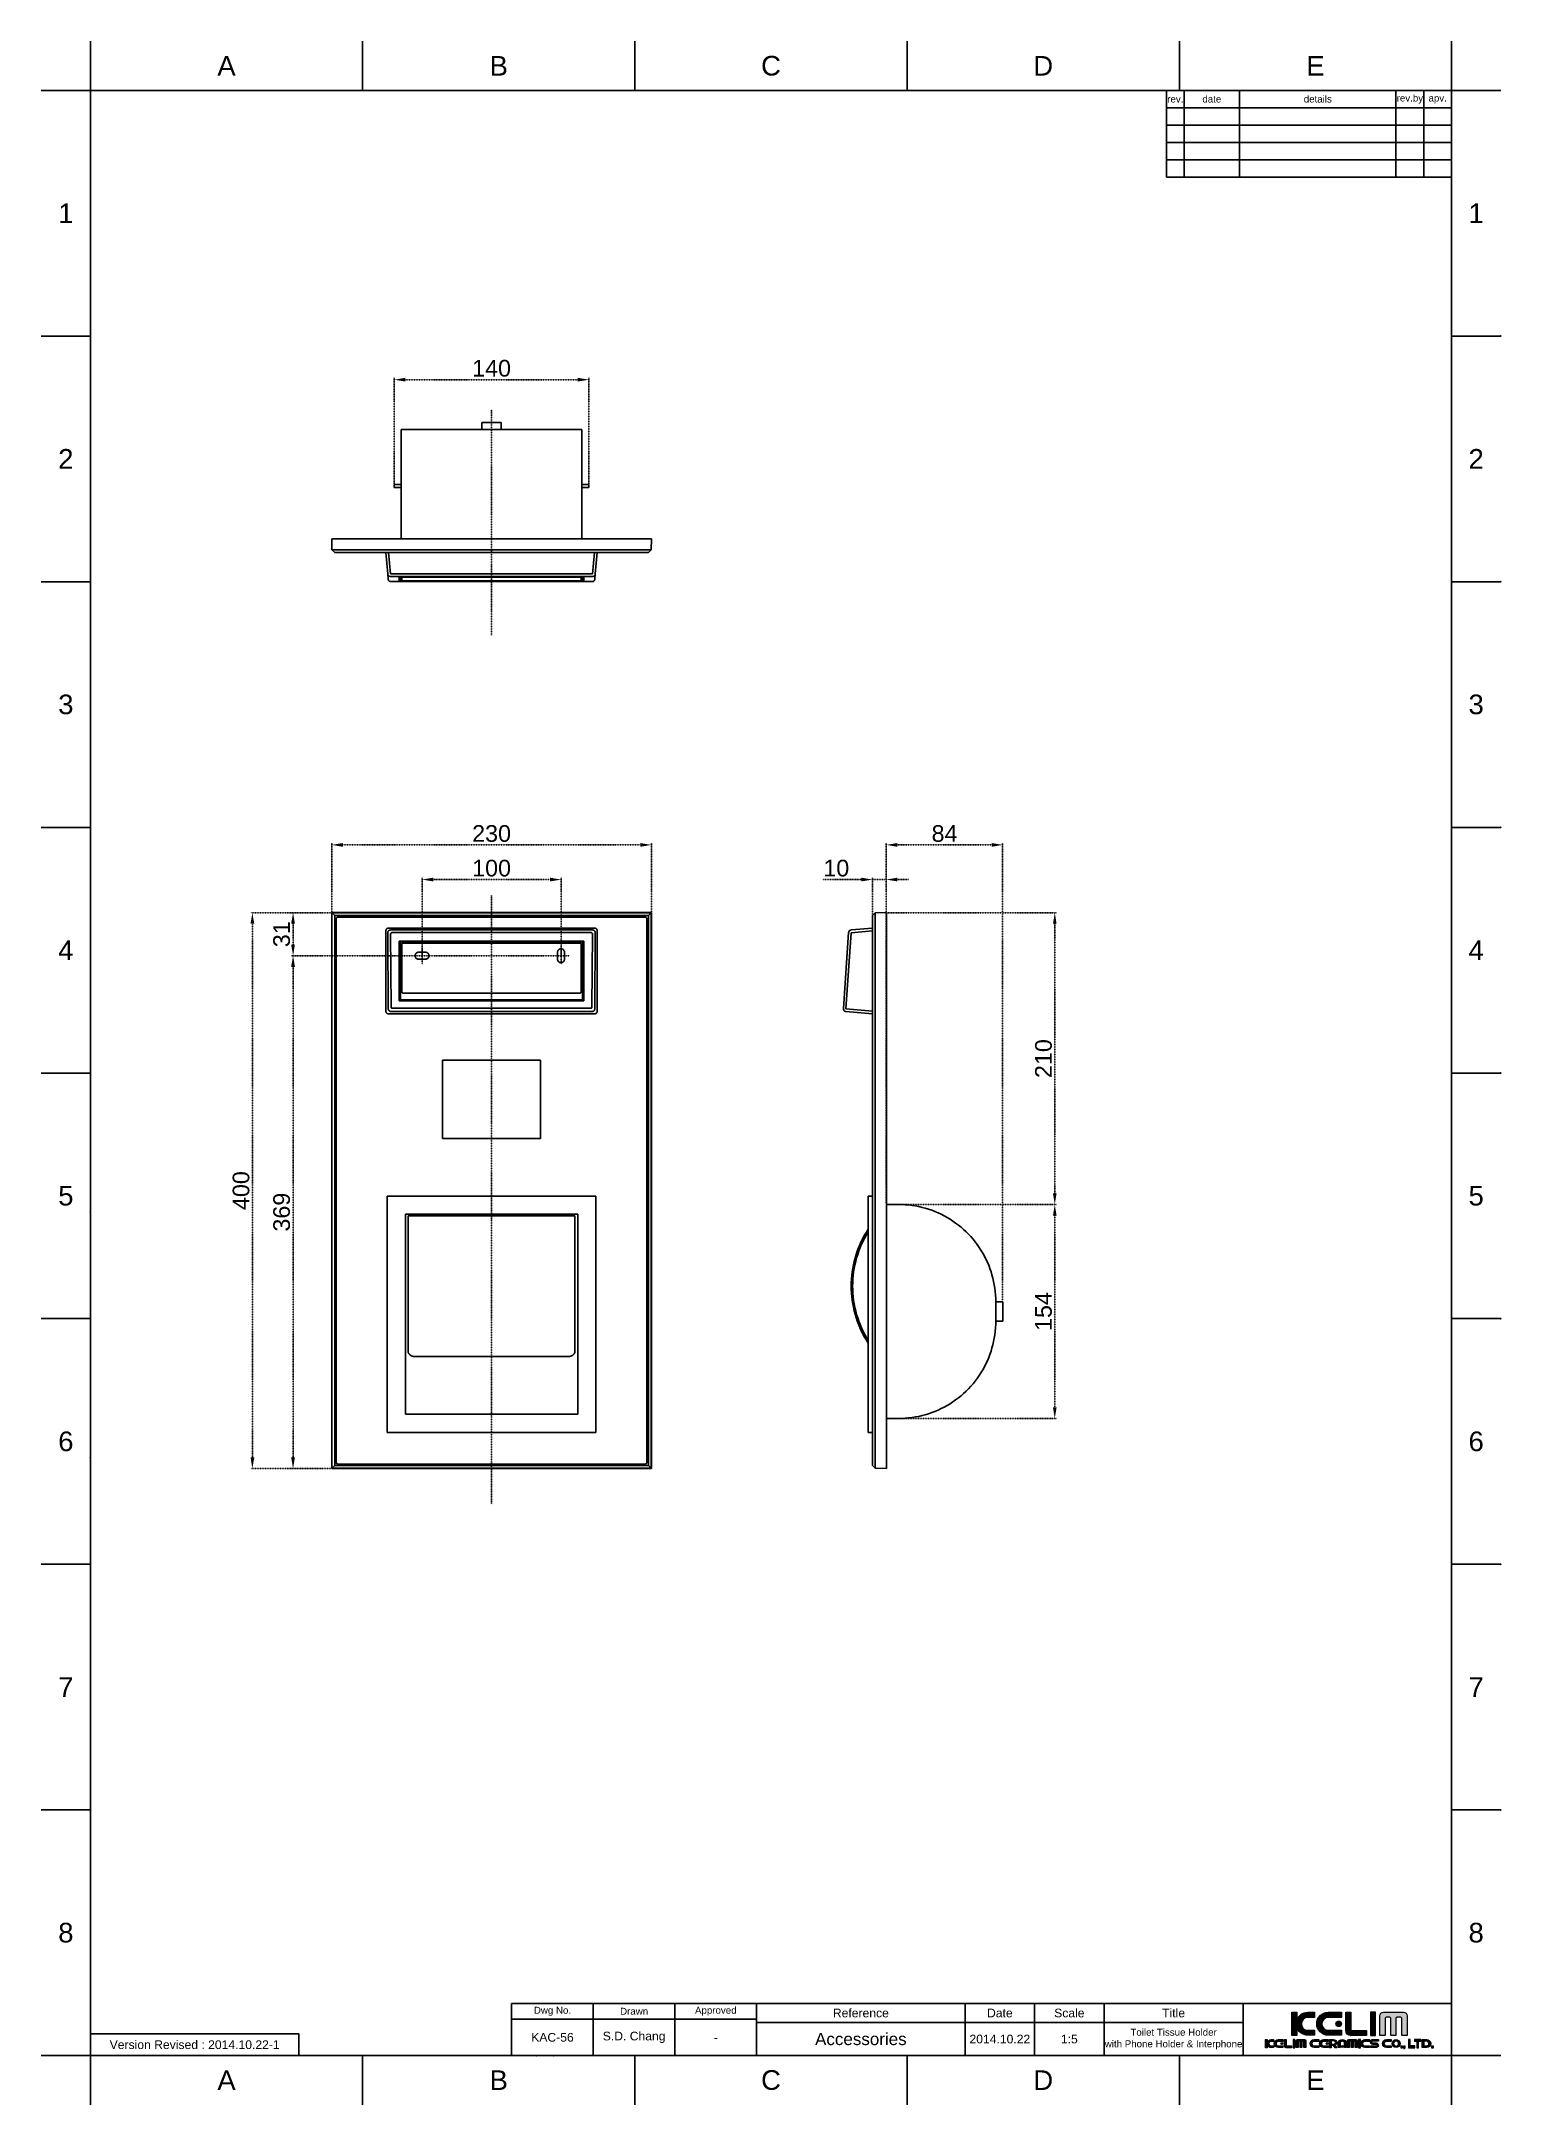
# Model space of a CAD drawing. Header units: millimetres. Extents: x 3663 to 4713, y -1 to 1484.
import ezdxf

# ---------------------------------------------------------------- set-up
doc = ezdxf.new("R2010")
doc.units = ezdxf.units.MM
doc.header["$LTSCALE"] = 0.1
doc.linetypes.add('CENTER', pattern=[0.6, 0.375, -0.075, 0.075, -0.075])
for name, color, linetype in [('______', 1, 'CENTER'), ('__________', 255, 'Continuous'), ('FORM', 7, 'Continuous'), ('LAYER 02', 2, 'Continuous'), ('LAYER 03', 80, 'Continuous'), ('TEXT', 2, 'Continuous')]:
    doc.layers.add(name, color=color, linetype=linetype)
doc.styles.get("Standard").update_dxf_attribs({"font": 'arial.ttf'})
doc.dimstyles.new('ISO-25', dxfattribs={"dimtxt": 12, "dimasz": 8, "dimexe": 1.25, "dimexo": 0.625, "dimgap": 2, "dimtad": 1, "dimtxsty": 'Standard', "dimcen": 2.5, "dimadec": 0, "dimazin": 0, "dimtfac": 1, "dimtmove": 0, "dimatfit": 3, "dimfxl": 1, "dimarcsym": 0})

msp = doc.modelspace()

# ---------------------------------------------------------------- texts
at = {"char_height": 14.141, "attachment_point": 5}
for s, width, insert in [('A', 10, (3796.317, 1466.382)), ('B', 10, (3992.176, 1466.382)), ('C', 10, (4188.034, 1466.382)), ('D', 10, (4383.893, 1466.382)), ('E', 10, (4579.752, 1466.382)), ('1', 50, (3680.711, 1360.321)), ('1', 50, (4695.358, 1360.321)), ('2', 50, (3680.711, 1183.554)), ('2', 50, (4695.358, 1183.554)), ('3', 50, (3680.711, 1006.786)), ('3', 50, (4695.358, 1006.786)), ('4', 50, (3680.711, 830.018)), ('4', 50, (4695.358, 830.018)), ('5', 50, (3680.711, 653.251)), ('5', 50, (4695.358, 653.251)), ('6', 50, (3680.711, 476.483)), ('6', 50, (4695.358, 476.483)), ('7', 50, (3680.711, 299.715)), ('7', 50, (4695.358, 299.715)), ('8', 50, (3680.711, 122.948)), ('8', 50, (4695.358, 122.948)), ('A', 10, (3796.317, 16.887)), ('B', 10, (3992.176, 16.887)), ('C', 10, (4188.034, 16.887)), ('D', 10, (4383.893, 16.887)), ('E', 10, (4579.752, 16.887))]:
    msp.add_mtext_dynamic_manual_height_columns(s, width=width, gutter_width=12.5, heights=[0], dxfattribs=dict(at, insert=insert))
at = {"layer": 'TEXT', "attachment_point": 5}
for s, width, insert, char_height in [('rev.', 5, (4478.931, 1442.455), 5), ('date', 16, (4505.181, 1442.455), 5), ('details', 45, (4581.431, 1442.455), 5), ('rev.by', 8, (4647.681, 1442.455), 5), ('apv.', 8, (4667.681, 1442.455), 5), ('Dwg No.', 44.23608, (4030.806, 66.439), 5), ('Drawn', 23.5, (4089.556, 66.439), 5), ('Approved', 23.5, (4148.306, 66.439), 5), ('Reference', 60, (4252.681, 65.189), 6.25), ('Date', 20, (4352.681, 65.189), 6.25), ('Scale', 20, (4402.681, 65.189), 6.25), ('Title', 40, (4477.681, 65.189), 6.25), ('Version Revised : 2014.10.22-1', 147.99027, (3773.388, 42.376), 6.25), ('KAC-56', 23.5, (4030.806, 47.689), 6.25), ('S.D. Chang', 46.41405, (4089.556, 47.689), 6.25), ('-', 23.5, (4148.306, 47.689), 6.25), ('Accessories', 128.2482, (4252.681, 46.439), 8.75), ('2014.10.22', 20, (4352.681, 46.439), 6.25), ('1:5', 20, (4402.681, 46.439), 6.25), ('Toilet Tissue Holder\\Pwith Phone Holder & Interphone', 108.8486, (4477.681, 46.439), 5)]:
    msp.add_mtext_dynamic_manual_height_columns(s, width=width, gutter_width=12.5, heights=[0], dxfattribs=dict(at, insert=insert, char_height=char_height))

# ---------------------------------------------------------------- blocks, each defined once
blk = doc.blocks.new('*D22')
at = {"layer": '______', "color": 0, "lineweight": -2, "transparency": 16777216}
for p, q in [((4253, 880.8), (4225, 880.8)), ((4261, 855.5), (4261, 882.1)), ((4271, 880.8), (4261, 880.8)), ((4271, 857.7), (4271, 882.1)), ((4279, 880.8), (4287, 880.8))]:
    blk.add_line(p, q, dxfattribs=at)
at = {"layer": '______', "color": 0, "transparency": 16777216}
for points in [[(4253, 882.2), (4253, 879.5), (4261, 880.8)], [(4279, 882.2), (4279, 879.5), (4271, 880.8)]]:
    blk.add_solid(points, dxfattribs=at)
at = {"layer": 'Defpoints', "color": 0, "transparency": 16777216}
for p in [(4261, 880.8), (4261, 854.9), (4271, 857)]:
    blk.add_point(p, dxfattribs=at)
at = {"layer": '______', "color": 0, "transparency": 16777216, "insert": (4235, 889), "char_height": 12, "attachment_point": 5}
blk.add_mtext('10', dxfattribs=at)
blk = doc.blocks.new('*D31')
at = {"layer": '______', "color": 0, "lineweight": -2, "transparency": 16777216}
for p, q in [((3917, 1165.7), (3917, 1241.8)), ((3925, 1240.5), (4049, 1240.5)), ((4057, 1165.7), (4057, 1241.8))]:
    blk.add_line(p, q, dxfattribs=at)
at = {"layer": '______', "color": 0, "transparency": 16777216}
for points in [[(3925, 1241.9), (3925, 1239.2), (3917, 1240.5)], [(4049, 1241.9), (4049, 1239.2), (4057, 1240.5)]]:
    blk.add_solid(points, dxfattribs=at)
at = {"layer": 'Defpoints', "color": 0, "transparency": 16777216}
for p in [(4057, 1240.5), (3917, 1165), (4057, 1165)]:
    blk.add_point(p, dxfattribs=at)
at = {"layer": '______', "color": 0, "transparency": 16777216, "insert": (3987, 1248.7), "char_height": 12, "attachment_point": 5}
blk.add_mtext('140', dxfattribs=at)
blk = doc.blocks.new('*D23')
at = {"layer": '______', "color": 0, "lineweight": -2, "transparency": 16777216}
for p, q in [((3937, 826.7), (3937, 882.1)), ((3945, 880.8), (4029, 880.8)), ((4037, 826.7), (4037, 882.1))]:
    blk.add_line(p, q, dxfattribs=at)
at = {"layer": '______', "color": 0, "transparency": 16777216}
for points in [[(3945, 882.2), (3945, 879.5), (3937, 880.8)], [(4029, 882.2), (4029, 879.5), (4037, 880.8)]]:
    blk.add_solid(points, dxfattribs=at)
at = {"layer": 'Defpoints', "color": 0, "transparency": 16777216}
for p in [(4037, 880.8), (3937, 826), (4037, 826)]:
    blk.add_point(p, dxfattribs=at)
at = {"layer": '______', "color": 0, "transparency": 16777216, "insert": (3987, 889), "char_height": 12, "attachment_point": 5}
blk.add_mtext('100', dxfattribs=at)
blk = doc.blocks.new('*D24')
at = {"layer": '______', "color": 0, "lineweight": -2, "transparency": 16777216}
for p, q in [((3871.3, 857), (3842.9, 857)), ((3844.2, 834), (3844.2, 849)), ((3936.3, 826), (3842.9, 826))]:
    blk.add_line(p, q, dxfattribs=at)
at = {"layer": '______', "color": 0, "transparency": 16777216}
for points in [[(3842.8, 849), (3845.5, 849), (3844.2, 857)], [(3842.8, 834), (3845.5, 834), (3844.2, 826)]]:
    blk.add_solid(points, dxfattribs=at)
at = {"layer": 'Defpoints', "color": 0, "transparency": 16777216}
for p in [(3844.2, 857), (3872, 857), (3937, 826)]:
    blk.add_point(p, dxfattribs=at)
at = {"layer": '______', "color": 0, "transparency": 16777216, "insert": (3836, 841.5), "char_height": 12, "attachment_point": 5, "rotation": 90}
blk.add_mtext('31', dxfattribs=at)
blk = doc.blocks.new('*D25')
at = {"layer": '______', "color": 0, "lineweight": -2, "transparency": 16777216}
for p, q in [((3936.3, 826), (3842.9, 826)), ((3844.2, 818), (3844.2, 465)), ((3871.3, 457), (3842.9, 457))]:
    blk.add_line(p, q, dxfattribs=at)
at = {"layer": '______', "color": 0, "transparency": 16777216}
for points in [[(3842.8, 818), (3845.5, 818), (3844.2, 826)], [(3842.8, 465), (3845.5, 465), (3844.2, 457)]]:
    blk.add_solid(points, dxfattribs=at)
at = {"layer": 'Defpoints', "color": 0, "transparency": 16777216}
for p in [(3937, 826), (3844.2, 457), (3872, 457)]:
    blk.add_point(p, dxfattribs=at)
at = {"layer": '______', "color": 0, "transparency": 16777216, "insert": (3836, 641.5), "char_height": 12, "attachment_point": 5, "rotation": 90}
blk.add_mtext('369', dxfattribs=at)
blk = doc.blocks.new('*D26')
at = {"layer": '______', "color": 0, "lineweight": -2, "transparency": 16777216}
for p, q in [((3871.3, 857), (3813.7, 857)), ((3814.9, 849), (3814.9, 465)), ((3871.3, 457), (3813.7, 457))]:
    blk.add_line(p, q, dxfattribs=at)
at = {"layer": '______', "color": 0, "transparency": 16777216}
for points in [[(3813.6, 849), (3816.3, 849), (3814.9, 857)], [(3813.6, 465), (3816.3, 465), (3814.9, 457)]]:
    blk.add_solid(points, dxfattribs=at)
at = {"layer": 'Defpoints', "color": 0, "transparency": 16777216}
for p in [(3872, 857), (3814.9, 457), (3872, 457)]:
    blk.add_point(p, dxfattribs=at)
at = {"layer": '______', "color": 0, "transparency": 16777216, "insert": (3806.8, 657), "char_height": 12, "attachment_point": 5, "rotation": 90}
blk.add_mtext('400', dxfattribs=at)
blk = doc.blocks.new('*D27')
at = {"layer": '______', "color": 0, "lineweight": -2, "transparency": 16777216}
for p, q in [((4271, 647.7), (4271, 907)), ((4346.7, 905.8), (4279, 905.8)), ((4354.7, 577.7), (4354.7, 907))]:
    blk.add_line(p, q, dxfattribs=at)
at = {"layer": '______', "color": 0, "transparency": 16777216}
for points in [[(4279, 907.1), (4279, 904.4), (4271, 905.8)], [(4346.7, 907.1), (4346.7, 904.4), (4354.7, 905.8)]]:
    blk.add_solid(points, dxfattribs=at)
at = {"layer": 'Defpoints', "color": 0, "transparency": 16777216}
for p in [(4271, 905.8), (4271, 647), (4354.7, 577)]:
    blk.add_point(p, dxfattribs=at)
at = {"layer": '______', "color": 0, "transparency": 16777216, "insert": (4312.9, 913.9), "char_height": 12, "attachment_point": 5}
blk.add_mtext('84', dxfattribs=at)
blk = doc.blocks.new('*D28')
at = {"layer": '______', "color": 0, "lineweight": -2, "transparency": 16777216}
for p, q in [((4271.6, 647), (4393.5, 647)), ((4392.2, 639), (4392.2, 501)), ((4271.6, 493), (4393.5, 493))]:
    blk.add_line(p, q, dxfattribs=at)
at = {"layer": '______', "color": 0, "transparency": 16777216}
for points in [[(4390.9, 639), (4393.5, 639), (4392.2, 647)], [(4390.9, 501), (4393.5, 501), (4392.2, 493)]]:
    blk.add_solid(points, dxfattribs=at)
at = {"layer": 'Defpoints', "color": 0, "transparency": 16777216}
for p in [(4271, 647), (4271, 493), (4392.2, 493)]:
    blk.add_point(p, dxfattribs=at)
at = {"layer": '______', "color": 0, "transparency": 16777216, "insert": (4384.1, 570), "char_height": 12, "attachment_point": 5, "rotation": 90}
blk.add_mtext('154', dxfattribs=at)
blk = doc.blocks.new('*D29')
at = {"layer": '______', "color": 0, "lineweight": -2, "transparency": 16777216}
for p, q in [((4271.6, 857), (4393.5, 857)), ((4392.2, 655), (4392.2, 849)), ((4271.6, 647), (4393.5, 647))]:
    blk.add_line(p, q, dxfattribs=at)
at = {"layer": '______', "color": 0, "transparency": 16777216}
for points in [[(4390.9, 849), (4393.5, 849), (4392.2, 857)], [(4390.9, 655), (4393.5, 655), (4392.2, 647)]]:
    blk.add_solid(points, dxfattribs=at)
at = {"layer": 'Defpoints', "color": 0, "transparency": 16777216}
for p in [(4271, 857), (4392.2, 857), (4271, 647)]:
    blk.add_point(p, dxfattribs=at)
at = {"layer": '______', "color": 0, "transparency": 16777216, "insert": (4384.1, 752), "char_height": 12, "attachment_point": 5, "rotation": 90}
blk.add_mtext('210', dxfattribs=at)
blk = doc.blocks.new('*D30')
at = {"layer": '______', "color": 0, "lineweight": -2, "transparency": 16777216}
for p, q in [((3872, 857.7), (3872, 907)), ((3880, 905.8), (4094, 905.8)), ((4102, 857.7), (4102, 907))]:
    blk.add_line(p, q, dxfattribs=at)
at = {"layer": '______', "color": 0, "transparency": 16777216}
for points in [[(3880, 907.1), (3880, 904.4), (3872, 905.8)], [(4094, 907.1), (4094, 904.4), (4102, 905.8)]]:
    blk.add_solid(points, dxfattribs=at)
at = {"layer": 'Defpoints', "color": 0, "transparency": 16777216}
for p in [(4102, 905.8), (3872, 857), (4102, 857)]:
    blk.add_point(p, dxfattribs=at)
at = {"layer": '______', "color": 0, "transparency": 16777216, "insert": (3987, 913.9), "char_height": 12, "attachment_point": 5}
blk.add_mtext('230', dxfattribs=at)

# ---------------------------------------------------------------- dimensions: what is measured, and where the dimension line sits
at = {"layer": '______', "color": 3}
for base, p1, p2, picture, middle in [((4056.964, 1240.527), (3916.964, 1165.034), (4056.964, 1165.034), '*D31', (3986.964, 1248.654)), ((4101.964, 905.775), (3871.964, 857.041), (4101.964, 857.041), '*D30', (3986.964, 913.906)), ((4036.964, 880.847), (3936.964, 826.041), (4036.964, 826.041), '*D23', (3986.964, 888.974)), ((4261.02, 880.847), (4271.02, 857.041), (4261.02, 854.867), '*D22', (4235.011, 888.974))]:
    dim = msp.add_linear_dim(base=base, p1=p1, p2=p2, dimstyle='ISO-25', dxfattribs=at)
    dim.commit()
    dim.dimension.update_dxf_attribs({"geometry": picture, "text_midpoint": middle})
dim = msp.add_linear_dim(base=(4271.02, 905.775), p1=(4354.743, 577.041), p2=(4271.02, 647.041), text='84', dimstyle='ISO-25', dxfattribs=at)
dim.commit()
dim.dimension.update_dxf_attribs({"geometry": '*D27', "text_midpoint": (4312.882, 913.901)})
for base, p1, p2, picture, middle in [((3814.944, 457.041), (3871.964, 857.041), (3871.964, 457.041), '*D26', (3806.817, 657.041)), ((3844.159, 857.041), (3936.964, 826.041), (3871.964, 857.041), '*D24', (3836.028, 841.541)), ((4392.207, 857.041), (4271.02, 647.041), (4271.02, 857.041), '*D29', (4384.081, 752.041)), ((3844.159, 457.041), (3936.964, 826.041), (3871.964, 457.041), '*D25', (3836.028, 641.541)), ((4392.207, 493.041), (4271.02, 647.041), (4271.02, 493.041), '*D28', (4384.081, 570.041))]:
    dim = msp.add_linear_dim(base=base, p1=p1, p2=p2, angle=90, dimstyle='ISO-25', dxfattribs=at)
    dim.commit()
    dim.dimension.update_dxf_attribs({"geometry": picture, "text_midpoint": middle})

# ---------------------------------------------------------------- hatches: boundary and pattern name
at = {"layer": 'TEXT'}
h = msp.add_hatch(color=2, dxfattribs=at)
h.dxf.hatch_style = 2
edge = h.paths.add_edge_path()
edge.add_spline(control_points=[(4579.004, 52.844), (4579.004, 52.844), (4574.181, 52.844), (4574.181, 52.844), (4571.644, 52.844), (4569.601, 54.888), (4569.601, 57.417), (4569.601, 59.956), (4571.644, 61.999), (4574.181, 61.999), (4574.181, 61.999), (4579.004, 61.999), (4579.004, 61.999), (4579.004, 61.999), (4579.004, 65.783), (4579.004, 65.783), (4579.004, 65.783), (4574.237, 65.783), (4574.237, 65.783), (4570.421, 65.783), (4567.219, 63.227), (4566.242, 59.729), (4566.242, 59.729), (4566.242, 65.902), (4566.242, 65.902), (4566.242, 65.902), (4562.713, 65.902), (4562.713, 65.902), (4562.713, 65.902), (4562.713, 49.058), (4562.713, 49.058), (4562.713, 49.058), (4566.242, 49.058), (4566.242, 49.058), (4566.242, 49.058), (4566.242, 55.238), (4566.242, 55.238), (4567.219, 51.742), (4570.421, 49.175), (4574.237, 49.175), (4574.237, 49.175), (4579.004, 49.175), (4579.004, 49.175), (4579.004, 49.175), (4579.004, 52.844), (4579.004, 52.844)], knot_values=[0, 0, 0, 0, 1, 1, 1, 2, 2, 2, 3, 3, 3, 4, 4, 4, 5, 5, 5, 6, 6, 6, 7, 7, 7, 8, 8, 8, 9, 9, 9, 10, 10, 10, 11, 11, 11, 12, 12, 12, 13, 13, 13, 14, 14, 14, 15, 15, 15, 15], degree=3, periodic=0)
h = msp.add_hatch(color=256, dxfattribs=at)
h.dxf.hatch_style = 2
edge = h.paths.add_edge_path()
edge.add_spline(control_points=[(4588.961, 49.175), (4588.961, 49.175), (4598.561, 49.175), (4598.561, 49.175), (4598.561, 49.175), (4598.561, 52.844), (4598.561, 52.844), (4598.561, 52.844), (4588.9, 52.844), (4588.9, 52.844), (4586.368, 52.844), (4584.324, 54.888), (4584.324, 57.417), (4584.324, 59.956), (4586.367, 61.999), (4588.9, 61.999), (4588.9, 61.999), (4598.561, 61.999), (4598.561, 61.999), (4598.561, 61.999), (4598.561, 65.783), (4598.561, 65.783), (4598.561, 65.783), (4588.961, 65.783), (4588.961, 65.783), (4584.37, 65.783), (4580.657, 62.077), (4580.657, 57.481), (4580.657, 52.897), (4584.37, 49.175), (4588.961, 49.175)], knot_values=[0, 0, 0, 0, 1, 1, 1, 2, 2, 2, 3, 3, 3, 4, 4, 4, 5, 5, 5, 6, 6, 6, 7, 7, 7, 8, 8, 8, 9, 9, 9, 10, 10, 10, 10], degree=3, periodic=0)
h = msp.add_hatch(color=2, dxfattribs=at)
h.dxf.hatch_style = 2
edge = h.paths.add_edge_path()
edge.add_spline(control_points=[(4594.514, 57.417), (4594.514, 56.316), (4595.404, 55.409), (4596.512, 55.409), (4597.617, 55.409), (4598.515, 56.316), (4598.515, 57.417), (4598.515, 58.528), (4597.617, 59.418), (4596.512, 59.418), (4595.404, 59.418), (4594.514, 58.528), (4594.514, 57.417)], knot_values=[0, 0, 0, 0, 1, 1, 1, 2, 2, 2, 3, 3, 3, 4, 4, 4, 4], degree=3, periodic=0)
h = msp.add_hatch(color=2, dxfattribs=at)
h.dxf.hatch_style = 2
edge = h.paths.add_edge_path()
edge.add_spline(control_points=[(4605.071, 49.047), (4605.071, 49.047), (4616.42, 49.047), (4616.42, 49.047), (4616.42, 49.047), (4616.42, 52.581), (4616.42, 52.581), (4616.42, 52.581), (4605.097, 52.581), (4605.097, 52.581), (4605.097, 52.581), (4605.083, 52.543), (4605.083, 52.543), (4605.083, 52.543), (4605.083, 65.902), (4605.083, 65.902), (4605.083, 65.902), (4601.547, 65.902), (4601.547, 65.902), (4601.547, 65.902), (4601.547, 52.581), (4601.547, 52.581), (4601.547, 52.581), (4601.535, 52.594), (4601.535, 52.594), (4601.535, 50.632), (4603.126, 49.032), (4605.097, 49.032), (4605.097, 49.032), (4605.071, 49.047), (4605.071, 49.047)], knot_values=[0, 0, 0, 0, 1, 1, 1, 2, 2, 2, 3, 3, 3, 4, 4, 4, 5, 5, 5, 6, 6, 6, 7, 7, 7, 8, 8, 8, 9, 9, 9, 10, 10, 10, 10], degree=3, periodic=0)
h = msp.add_hatch(color=2, dxfattribs=at)
h.dxf.hatch_style = 2
h.paths.add_polyline_path([(4622.895, 65.902), (4619.363, 65.902), (4619.363, 49.058), (4622.895, 49.058)])
h = msp.add_hatch(color=2, dxfattribs=at)
h.dxf.hatch_style = 2
edge = h.paths.add_edge_path()
edge.add_spline(control_points=[(4643.08, 65.823), (4643.08, 65.823), (4628.699, 65.823), (4628.699, 65.823), (4627.22, 65.823), (4626.022, 64.633), (4626.022, 63.165), (4626.022, 63.165), (4626.022, 49.084), (4626.022, 49.084), (4626.022, 49.084), (4629.843, 49.084), (4629.843, 49.084), (4629.843, 49.084), (4629.843, 61.421), (4629.843, 61.421), (4629.843, 61.421), (4630.637, 62.222), (4630.637, 62.222), (4630.637, 62.222), (4633.2, 62.222), (4633.2, 62.222), (4633.2, 62.222), (4633.998, 61.421), (4633.998, 61.421), (4633.998, 61.421), (4633.998, 49.084), (4633.998, 49.084), (4633.998, 49.084), (4637.689, 49.084), (4637.689, 49.084), (4637.689, 49.084), (4637.689, 61.421), (4637.689, 61.421), (4637.689, 61.421), (4638.496, 62.222), (4638.496, 62.222), (4638.496, 62.222), (4641.049, 62.222), (4641.049, 62.222), (4641.049, 62.222), (4641.844, 61.421), (4641.844, 61.421), (4641.844, 61.421), (4641.844, 49.084), (4641.844, 49.084), (4641.844, 49.084), (4645.757, 49.084), (4645.757, 49.084), (4645.757, 49.084), (4645.757, 63.165), (4645.757, 63.165), (4645.757, 64.633), (4644.554, 65.823), (4643.08, 65.823)], knot_values=[0, 0, 0, 0, 1, 1, 1, 2, 2, 2, 3, 3, 3, 4, 4, 4, 5, 5, 5, 6, 6, 6, 7, 7, 7, 8, 8, 8, 9, 9, 9, 10, 10, 10, 11, 11, 11, 12, 12, 12, 13, 13, 13, 14, 14, 14, 15, 15, 15, 16, 16, 16, 17, 17, 17, 18, 18, 18, 18], degree=3, periodic=0)
h = msp.add_hatch(color=2, dxfattribs=at)
h.dxf.hatch_style = 2
edge = h.paths.add_edge_path()
edge.add_spline(control_points=[(4545.086, 43.98), (4545.086, 43.98), (4545.086, 46.141), (4545.086, 46.141), (4545.086, 46.141), (4543.855, 46.141), (4543.855, 46.141), (4543.855, 46.141), (4543.855, 40.267), (4543.855, 40.267), (4543.855, 40.267), (4545.086, 40.267), (4545.086, 40.267), (4545.086, 40.267), (4545.086, 42.431), (4545.086, 42.431), (4545.424, 41.209), (4546.541, 40.308), (4547.875, 40.308), (4547.875, 40.308), (4549.537, 40.308), (4549.537, 40.308), (4549.537, 40.308), (4549.537, 41.586), (4549.537, 41.586), (4549.537, 41.586), (4547.855, 41.586), (4547.855, 41.586), (4546.97, 41.586), (4546.257, 42.3), (4546.257, 43.181), (4546.257, 44.068), (4546.97, 44.78), (4547.855, 44.78), (4547.855, 44.78), (4549.537, 44.78), (4549.537, 44.78), (4549.537, 44.78), (4549.537, 46.101), (4549.537, 46.101), (4549.537, 46.101), (4547.875, 46.101), (4547.875, 46.101), (4546.541, 46.101), (4545.424, 45.204), (4545.086, 43.98)], knot_values=[0, 0, 0, 0, 1, 1, 1, 2, 2, 2, 3, 3, 3, 4, 4, 4, 5, 5, 5, 6, 6, 6, 7, 7, 7, 8, 8, 8, 9, 9, 9, 10, 10, 10, 11, 11, 11, 12, 12, 12, 13, 13, 13, 14, 14, 14, 15, 15, 15, 15], degree=3, periodic=0)
h = msp.add_hatch(color=2, dxfattribs=at)
h.dxf.hatch_style = 2
edge = h.paths.add_edge_path()
edge.add_spline(control_points=[(4550.113, 43.205), (4550.113, 41.607), (4551.409, 40.308), (4553.009, 40.308), (4553.009, 40.308), (4556.358, 40.308), (4556.358, 40.308), (4556.358, 40.308), (4556.358, 41.586), (4556.358, 41.586), (4556.358, 41.586), (4552.989, 41.586), (4552.989, 41.586), (4552.106, 41.586), (4551.392, 42.3), (4551.392, 43.181), (4551.392, 44.068), (4552.105, 44.78), (4552.989, 44.78), (4552.989, 44.78), (4556.358, 44.78), (4556.358, 44.78), (4556.358, 44.78), (4556.358, 46.101), (4556.358, 46.101), (4556.358, 46.101), (4553.009, 46.101), (4553.009, 46.101), (4551.409, 46.101), (4550.113, 44.807), (4550.113, 43.205)], knot_values=[0, 0, 0, 0, 1, 1, 1, 2, 2, 2, 3, 3, 3, 4, 4, 4, 5, 5, 5, 6, 6, 6, 7, 7, 7, 8, 8, 8, 9, 9, 9, 10, 10, 10, 10], degree=3, periodic=0)
h = msp.add_hatch(color=2, dxfattribs=at)
h.dxf.hatch_style = 2
edge = h.paths.add_edge_path()
edge.add_spline(control_points=[(4558.632, 41.483), (4558.632, 41.483), (4558.632, 46.141), (4558.632, 46.141), (4558.632, 46.141), (4557.4, 46.141), (4557.4, 46.141), (4557.4, 46.141), (4557.4, 41.495), (4557.4, 41.495), (4557.4, 41.495), (4557.394, 41.501), (4557.394, 41.501), (4557.394, 40.815), (4557.949, 40.257), (4558.637, 40.257), (4558.637, 40.257), (4558.628, 40.263), (4558.628, 40.263), (4558.628, 40.263), (4562.586, 40.263), (4562.586, 40.263), (4562.586, 40.263), (4562.586, 41.495), (4562.586, 41.495), (4562.586, 41.495), (4558.637, 41.495), (4558.637, 41.495), (4558.637, 41.495), (4558.632, 41.483), (4558.632, 41.483)], knot_values=[0, 0, 0, 0, 1, 1, 1, 2, 2, 2, 3, 3, 3, 4, 4, 4, 5, 5, 5, 6, 6, 6, 7, 7, 7, 8, 8, 8, 9, 9, 9, 10, 10, 10, 10], degree=3, periodic=0)
h = msp.add_hatch(color=2, dxfattribs=at)
h.dxf.hatch_style = 2
h.paths.add_polyline_path([(4563.613, 40.267), (4564.845, 40.267), (4564.845, 46.141), (4563.613, 46.141)])
h = msp.add_hatch(color=2, dxfattribs=at)
h.dxf.hatch_style = 2
edge = h.paths.add_edge_path()
edge.add_spline(control_points=[(4571.885, 46.114), (4571.885, 46.114), (4566.869, 46.114), (4566.869, 46.114), (4566.353, 46.114), (4565.936, 45.699), (4565.936, 45.187), (4565.936, 45.187), (4565.936, 40.276), (4565.936, 40.276), (4565.936, 40.276), (4567.268, 40.276), (4567.268, 40.276), (4567.268, 40.276), (4567.268, 44.579), (4567.268, 44.579), (4567.268, 44.579), (4567.545, 44.858), (4567.545, 44.858), (4567.545, 44.858), (4568.439, 44.858), (4568.439, 44.858), (4568.439, 44.858), (4568.717, 44.579), (4568.717, 44.579), (4568.717, 44.579), (4568.717, 40.276), (4568.717, 40.276), (4568.717, 40.276), (4570.004, 40.276), (4570.004, 40.276), (4570.004, 40.276), (4570.004, 44.579), (4570.004, 44.579), (4570.004, 44.579), (4570.287, 44.858), (4570.287, 44.858), (4570.287, 44.858), (4571.176, 44.858), (4571.176, 44.858), (4571.176, 44.858), (4571.453, 44.579), (4571.453, 44.579), (4571.453, 44.579), (4571.453, 40.276), (4571.453, 40.276), (4571.453, 40.276), (4572.819, 40.276), (4572.819, 40.276), (4572.819, 40.276), (4572.819, 45.187), (4572.819, 45.187), (4572.819, 45.699), (4572.398, 46.114), (4571.885, 46.114)], knot_values=[0, 0, 0, 0, 1, 1, 1, 2, 2, 2, 3, 3, 3, 4, 4, 4, 5, 5, 5, 6, 6, 6, 7, 7, 7, 8, 8, 8, 9, 9, 9, 10, 10, 10, 11, 11, 11, 12, 12, 12, 13, 13, 13, 14, 14, 14, 15, 15, 15, 16, 16, 16, 17, 17, 17, 18, 18, 18, 18], degree=3, periodic=0)
h = msp.add_hatch(color=2, dxfattribs=at)
h.dxf.hatch_style = 2
edge = h.paths.add_edge_path()
edge.add_spline(control_points=[(4575.897, 43.205), (4575.897, 41.607), (4577.192, 40.308), (4578.794, 40.308), (4578.794, 40.308), (4582.142, 40.308), (4582.142, 40.308), (4582.142, 40.308), (4582.142, 41.586), (4582.142, 41.586), (4582.142, 41.586), (4578.772, 41.586), (4578.772, 41.586), (4577.889, 41.586), (4577.176, 42.3), (4577.176, 43.181), (4577.176, 44.068), (4577.889, 44.78), (4578.772, 44.78), (4578.772, 44.78), (4582.142, 44.78), (4582.142, 44.78), (4582.142, 44.78), (4582.142, 46.101), (4582.142, 46.101), (4582.142, 46.101), (4578.794, 46.101), (4578.794, 46.101), (4577.192, 46.101), (4575.897, 44.807), (4575.897, 43.205)], knot_values=[0, 0, 0, 0, 1, 1, 1, 2, 2, 2, 3, 3, 3, 4, 4, 4, 5, 5, 5, 6, 6, 6, 7, 7, 7, 8, 8, 8, 9, 9, 9, 10, 10, 10, 10], degree=3, periodic=0)
h = msp.add_hatch(color=2, dxfattribs=at)
h.dxf.hatch_style = 2
edge = h.paths.add_edge_path()
edge.add_spline(control_points=[(4582.719, 43.205), (4582.719, 41.607), (4584.013, 40.308), (4585.615, 40.308), (4585.615, 40.308), (4588.963, 40.308), (4588.963, 40.308), (4588.963, 40.308), (4588.963, 41.586), (4588.963, 41.586), (4588.963, 41.586), (4585.593, 41.586), (4585.593, 41.586), (4584.71, 41.586), (4583.997, 42.3), (4583.997, 43.181), (4583.997, 44.068), (4584.71, 44.78), (4585.593, 44.78), (4585.593, 44.78), (4588.963, 44.78), (4588.963, 44.78), (4588.963, 44.78), (4588.963, 46.101), (4588.963, 46.101), (4588.963, 46.101), (4585.615, 46.101), (4585.615, 46.101), (4584.013, 46.101), (4582.719, 44.807), (4582.719, 43.205)], knot_values=[0, 0, 0, 0, 1, 1, 1, 2, 2, 2, 3, 3, 3, 4, 4, 4, 5, 5, 5, 6, 6, 6, 7, 7, 7, 8, 8, 8, 9, 9, 9, 10, 10, 10, 10], degree=3, periodic=0)
h = msp.add_hatch(color=2, dxfattribs=at)
h.dxf.hatch_style = 2
edge = h.paths.add_edge_path()
edge.add_spline(control_points=[(4595.186, 43.977), (4595.186, 45.171), (4594.091, 46.141), (4592.738, 46.141), (4592.738, 46.141), (4591.14, 46.141), (4591.14, 46.141), (4591.14, 46.141), (4589.909, 46.141), (4589.909, 46.141), (4589.909, 46.141), (4589.909, 45.186), (4589.909, 45.186), (4589.909, 45.186), (4589.909, 42.799), (4589.909, 42.799), (4589.909, 42.799), (4589.909, 41.812), (4589.909, 41.812), (4589.909, 41.812), (4589.909, 40.267), (4589.909, 40.267), (4589.909, 40.267), (4591.14, 40.267), (4591.14, 40.267), (4591.14, 40.267), (4591.14, 41.812), (4591.14, 41.812), (4591.14, 41.812), (4592.639, 41.812), (4592.639, 41.812), (4592.639, 41.812), (4593.95, 40.267), (4593.95, 40.267), (4593.95, 40.267), (4595.182, 40.267), (4595.182, 40.267), (4595.182, 40.267), (4593.718, 41.993), (4593.718, 41.993), (4594.582, 42.327), (4595.186, 43.088), (4595.186, 43.977)], knot_values=[0, 0, 0, 0, 1, 1, 1, 2, 2, 2, 3, 3, 3, 4, 4, 4, 5, 5, 5, 6, 6, 6, 7, 7, 7, 8, 8, 8, 9, 9, 9, 10, 10, 10, 11, 11, 11, 12, 12, 12, 13, 13, 13, 14, 14, 14, 14], degree=3, periodic=0)
edge = h.paths.add_edge_path()
edge.add_spline(control_points=[(4592.757, 42.799), (4592.757, 42.799), (4591.14, 42.799), (4591.14, 42.799), (4591.14, 42.799), (4591.14, 45.186), (4591.14, 45.186), (4591.14, 45.186), (4592.757, 45.186), (4592.757, 45.186), (4593.503, 45.186), (4594.105, 44.652), (4594.105, 43.993), (4594.105, 43.332), (4593.503, 42.799), (4592.757, 42.799)], knot_values=[0, 0, 0, 0, 1, 1, 1, 2, 2, 2, 3, 3, 3, 4, 4, 4, 5, 5, 5, 5], degree=3, periodic=0)
h = msp.add_hatch(color=2, dxfattribs=at)
h.dxf.hatch_style = 2
edge = h.paths.add_edge_path()
edge.add_spline(control_points=[(4599.073, 46.101), (4597.475, 46.101), (4596.178, 44.9), (4596.178, 43.414), (4596.178, 43.414), (4596.178, 40.308), (4596.178, 40.308), (4596.178, 40.308), (4597.455, 40.308), (4597.455, 40.308), (4597.455, 40.308), (4597.455, 43.434), (4597.455, 43.434), (4597.455, 44.252), (4598.169, 44.914), (4599.051, 44.914), (4599.936, 44.914), (4600.649, 44.253), (4600.649, 43.434), (4600.649, 43.434), (4600.649, 40.308), (4600.649, 40.308), (4600.649, 40.308), (4601.97, 40.308), (4601.97, 40.308), (4601.97, 40.308), (4601.97, 43.414), (4601.97, 43.414), (4601.97, 44.9), (4600.676, 46.101), (4599.073, 46.101)], knot_values=[0, 0, 0, 0, 1, 1, 1, 2, 2, 2, 3, 3, 3, 4, 4, 4, 5, 5, 5, 6, 6, 6, 7, 7, 7, 8, 8, 8, 9, 9, 9, 10, 10, 10, 10], degree=3, periodic=0)
h = msp.add_hatch(color=2, dxfattribs=at)
h.dxf.hatch_style = 2
edge = h.paths.add_edge_path()
edge.add_spline(control_points=[(4608.821, 46.114), (4608.821, 46.114), (4603.805, 46.114), (4603.805, 46.114), (4603.29, 46.114), (4602.872, 45.699), (4602.872, 45.187), (4602.872, 45.187), (4602.872, 40.276), (4602.872, 40.276), (4602.872, 40.276), (4604.205, 40.276), (4604.205, 40.276), (4604.205, 40.276), (4604.205, 44.579), (4604.205, 44.579), (4604.205, 44.579), (4604.482, 44.858), (4604.482, 44.858), (4604.482, 44.858), (4605.376, 44.858), (4605.376, 44.858), (4605.376, 44.858), (4605.654, 44.579), (4605.654, 44.579), (4605.654, 44.579), (4605.654, 40.276), (4605.654, 40.276), (4605.654, 40.276), (4606.942, 40.276), (4606.942, 40.276), (4606.942, 40.276), (4606.942, 44.579), (4606.942, 44.579), (4606.942, 44.579), (4607.223, 44.858), (4607.223, 44.858), (4607.223, 44.858), (4608.112, 44.858), (4608.112, 44.858), (4608.112, 44.858), (4608.39, 44.579), (4608.39, 44.579), (4608.39, 44.579), (4608.39, 40.276), (4608.39, 40.276), (4608.39, 40.276), (4609.755, 40.276), (4609.755, 40.276), (4609.755, 40.276), (4609.755, 45.187), (4609.755, 45.187), (4609.755, 45.699), (4609.335, 46.114), (4608.821, 46.114)], knot_values=[0, 0, 0, 0, 1, 1, 1, 2, 2, 2, 3, 3, 3, 4, 4, 4, 5, 5, 5, 6, 6, 6, 7, 7, 7, 8, 8, 8, 9, 9, 9, 10, 10, 10, 11, 11, 11, 12, 12, 12, 13, 13, 13, 14, 14, 14, 15, 15, 15, 16, 16, 16, 17, 17, 17, 18, 18, 18, 18], degree=3, periodic=0)
h = msp.add_hatch(color=2, dxfattribs=at)
h.dxf.hatch_style = 2
h.paths.add_polyline_path([(4610.832, 40.267), (4612.064, 40.267), (4612.064, 46.141), (4610.832, 46.141)])
h = msp.add_hatch(color=2, dxfattribs=at)
h.dxf.hatch_style = 2
edge = h.paths.add_edge_path()
edge.add_spline(control_points=[(4612.425, 43.205), (4612.425, 41.607), (4613.719, 40.308), (4615.321, 40.308), (4615.321, 40.308), (4618.669, 40.308), (4618.669, 40.308), (4618.669, 40.308), (4618.669, 41.586), (4618.669, 41.586), (4618.669, 41.586), (4615.3, 41.586), (4615.3, 41.586), (4614.417, 41.586), (4613.704, 42.3), (4613.704, 43.181), (4613.704, 44.068), (4614.417, 44.78), (4615.3, 44.78), (4615.3, 44.78), (4618.669, 44.78), (4618.669, 44.78), (4618.669, 44.78), (4618.669, 46.101), (4618.669, 46.101), (4618.669, 46.101), (4615.321, 46.101), (4615.321, 46.101), (4613.719, 46.101), (4612.425, 44.807), (4612.425, 43.205)], knot_values=[0, 0, 0, 0, 1, 1, 1, 2, 2, 2, 3, 3, 3, 4, 4, 4, 5, 5, 5, 6, 6, 6, 7, 7, 7, 8, 8, 8, 9, 9, 9, 10, 10, 10, 10], degree=3, periodic=0)
h = msp.add_hatch(color=2, dxfattribs=at)
h.dxf.hatch_style = 2
edge = h.paths.add_edge_path()
edge.add_spline(control_points=[(4619.289, 44.31), (4619.289, 42.517), (4621.114, 42.67), (4621.114, 42.67), (4621.114, 42.67), (4621.159, 42.67), (4621.159, 42.67), (4621.159, 42.67), (4623.125, 42.67), (4623.125, 42.67), (4623.125, 42.67), (4623.479, 42.67), (4623.479, 42.67), (4623.479, 42.67), (4623.956, 42.593), (4623.956, 42.132), (4623.956, 41.672), (4623.646, 41.495), (4623.477, 41.495), (4623.477, 41.495), (4619.289, 41.495), (4619.289, 41.495), (4619.289, 41.495), (4619.289, 40.31), (4619.289, 40.31), (4619.289, 40.31), (4623.451, 40.31), (4623.451, 40.31), (4623.451, 40.31), (4624.997, 40.308), (4624.997, 42.102), (4624.997, 43.897), (4623.172, 43.742), (4623.172, 43.742), (4623.172, 43.742), (4623.125, 43.742), (4623.125, 43.742), (4623.125, 43.742), (4621.159, 43.742), (4621.159, 43.742), (4621.159, 43.742), (4620.806, 43.742), (4620.806, 43.742), (4620.806, 43.742), (4620.329, 43.818), (4620.329, 44.279), (4620.329, 44.738), (4620.64, 44.914), (4620.808, 44.914), (4620.808, 44.914), (4624.997, 44.914), (4624.997, 44.914), (4624.997, 44.914), (4624.997, 46.101), (4624.997, 46.101), (4624.997, 46.101), (4620.835, 46.101), (4620.835, 46.101), (4620.835, 46.101), (4619.289, 46.103), (4619.289, 44.31)], knot_values=[0, 0, 0, 0, 1, 1, 1, 2, 2, 2, 3, 3, 3, 4, 4, 4, 5, 5, 5, 6, 6, 6, 7, 7, 7, 8, 8, 8, 9, 9, 9, 10, 10, 10, 11, 11, 11, 12, 12, 12, 13, 13, 13, 14, 14, 14, 15, 15, 15, 16, 16, 16, 17, 17, 17, 18, 18, 18, 19, 19, 19, 20, 20, 20, 20], degree=3, periodic=0)
h = msp.add_hatch(color=2, dxfattribs=at)
h.dxf.hatch_style = 2
edge = h.paths.add_edge_path()
edge.add_spline(control_points=[(4627.977, 43.205), (4627.977, 41.607), (4629.271, 40.308), (4630.873, 40.308), (4630.873, 40.308), (4634.221, 40.308), (4634.221, 40.308), (4634.221, 40.308), (4634.221, 41.586), (4634.221, 41.586), (4634.221, 41.586), (4630.852, 41.586), (4630.852, 41.586), (4629.969, 41.586), (4629.256, 42.3), (4629.256, 43.181), (4629.256, 44.068), (4629.969, 44.78), (4630.852, 44.78), (4630.852, 44.78), (4634.221, 44.78), (4634.221, 44.78), (4634.221, 44.78), (4634.221, 46.101), (4634.221, 46.101), (4634.221, 46.101), (4630.873, 46.101), (4630.873, 46.101), (4629.271, 46.101), (4627.977, 44.807), (4627.977, 43.205)], knot_values=[0, 0, 0, 0, 1, 1, 1, 2, 2, 2, 3, 3, 3, 4, 4, 4, 5, 5, 5, 6, 6, 6, 7, 7, 7, 8, 8, 8, 9, 9, 9, 10, 10, 10, 10], degree=3, periodic=0)
h = msp.add_hatch(color=2, dxfattribs=at)
h.dxf.hatch_style = 2
edge = h.paths.add_edge_path()
edge.add_spline(control_points=[(4637.756, 46.101), (4636.157, 46.101), (4634.86, 44.805), (4634.86, 43.205), (4634.86, 41.607), (4636.157, 40.31), (4637.756, 40.31), (4639.356, 40.31), (4640.652, 41.607), (4640.652, 43.205), (4640.652, 44.805), (4639.356, 46.101), (4637.756, 46.101)], knot_values=[0, 0, 0, 0, 1, 1, 1, 2, 2, 2, 3, 3, 3, 4, 4, 4, 4], degree=3, periodic=0)
edge = h.paths.add_edge_path()
edge.add_spline(control_points=[(4637.756, 41.436), (4636.779, 41.436), (4635.986, 42.229), (4635.986, 43.205), (4635.986, 44.184), (4636.779, 44.976), (4637.756, 44.976), (4638.734, 44.976), (4639.526, 44.184), (4639.526, 43.205), (4639.526, 42.229), (4638.734, 41.436), (4637.756, 41.436)], knot_values=[0, 0, 0, 0, 1, 1, 1, 2, 2, 2, 3, 3, 3, 4, 4, 4, 4], degree=3, periodic=0)
h = msp.add_hatch(color=2, dxfattribs=at)
h.dxf.hatch_style = 2
h.paths.add_polyline_path([(4647.876, 46.141), (4646.643, 46.141), (4646.643, 41.499), (4646.643, 40.267), (4647.876, 40.267), (4651.188, 40.267), (4651.188, 41.499), (4647.876, 41.499)])
h = msp.add_hatch(color=2, dxfattribs=at)
h.dxf.hatch_style = 2
h.paths.add_polyline_path([(4652.741, 46.141), (4651.084, 46.141), (4651.084, 44.909), (4652.741, 44.909), (4652.741, 40.267), (4653.973, 40.267), (4653.973, 44.909), (4655.629, 44.909), (4655.629, 46.141), (4653.973, 46.141)])
h = msp.add_hatch(color=2, dxfattribs=at)
h.dxf.hatch_style = 2
edge = h.paths.add_edge_path()
edge.add_spline(control_points=[(4659.769, 46.121), (4659.769, 46.121), (4656.421, 46.121), (4656.421, 46.121), (4656.421, 46.121), (4656.421, 40.328), (4656.421, 40.328), (4656.421, 40.328), (4659.769, 40.328), (4659.769, 40.328), (4661.371, 40.328), (4662.665, 41.623), (4662.665, 43.225), (4662.665, 44.823), (4661.371, 46.121), (4659.769, 46.121)], knot_values=[0, 0, 0, 0, 1, 1, 1, 2, 2, 2, 3, 3, 3, 4, 4, 4, 5, 5, 5, 5], degree=3, periodic=0)
edge = h.paths.add_edge_path()
edge.add_spline(control_points=[(4659.79, 41.65), (4659.79, 41.65), (4657.653, 41.65), (4657.653, 41.65), (4657.653, 41.65), (4657.653, 44.842), (4657.653, 44.842), (4657.653, 44.842), (4659.79, 44.842), (4659.79, 44.842), (4660.674, 44.842), (4661.386, 44.13), (4661.386, 43.247), (4661.386, 42.362), (4660.674, 41.65), (4659.79, 41.65)], knot_values=[0, 0, 0, 0, 1, 1, 1, 2, 2, 2, 3, 3, 3, 4, 4, 4, 5, 5, 5, 5], degree=3, periodic=0)
h = msp.add_hatch(color=2, dxfattribs=at)
h.dxf.hatch_style = 2
edge = h.paths.add_edge_path()
edge.add_spline(control_points=[(4554.947, 43.181), (4554.947, 42.797), (4555.257, 42.482), (4555.643, 42.482), (4556.029, 42.482), (4556.342, 42.797), (4556.342, 43.181), (4556.342, 43.569), (4556.029, 43.88), (4555.643, 43.88), (4555.257, 43.88), (4554.947, 43.569), (4554.947, 43.181)], knot_values=[0, 0, 0, 0, 1, 1, 1, 2, 2, 2, 3, 3, 3, 4, 4, 4, 4], degree=3, periodic=0)
h = msp.add_hatch(color=2, dxfattribs=at)
h.dxf.hatch_style = 2
edge = h.paths.add_edge_path()
edge.add_spline(control_points=[(4587.552, 43.181), (4587.552, 42.797), (4587.861, 42.482), (4588.248, 42.482), (4588.633, 42.482), (4588.946, 42.797), (4588.946, 43.181), (4588.946, 43.569), (4588.633, 43.88), (4588.248, 43.88), (4587.861, 43.88), (4587.552, 43.569), (4587.552, 43.181)], knot_values=[0, 0, 0, 0, 1, 1, 1, 2, 2, 2, 3, 3, 3, 4, 4, 4, 4], degree=3, periodic=0)
h = msp.add_hatch(color=2, dxfattribs=at)
h.dxf.hatch_style = 2
edge = h.paths.add_edge_path()
edge.add_spline(control_points=[(4599.094, 41.749), (4598.708, 41.749), (4598.398, 41.437), (4598.398, 41.049), (4598.398, 40.667), (4598.708, 40.35), (4599.094, 40.35), (4599.48, 40.35), (4599.792, 40.667), (4599.792, 41.049), (4599.792, 41.437), (4599.48, 41.749), (4599.094, 41.749)], knot_values=[0, 0, 0, 0, 1, 1, 1, 2, 2, 2, 3, 3, 3, 4, 4, 4, 4], degree=3, periodic=0)
h = msp.add_hatch(color=2, dxfattribs=at)
h.dxf.hatch_style = 2
h.paths.add_polyline_path([(4641.133, 40.083), (4642.411, 40.083), (4642.411, 41.362), (4641.133, 41.362)])
h = msp.add_hatch(color=2, dxfattribs=at)
h.dxf.hatch_style = 2
h.paths.add_polyline_path([(4643, 40.083), (4643.511, 40.083), (4643.153, 39.775), (4643.921, 39.775), (4644.279, 40.083), (4644.279, 41.362), (4643, 41.362)])
h = msp.add_hatch(color=2, dxfattribs=at)
h.dxf.hatch_style = 2
h.paths.add_polyline_path([(4663.336, 40.083), (4664.615, 40.083), (4664.615, 41.362), (4663.336, 41.362)])

# ---------------------------------------------------------------- linework, layer by layer
for p, q in [((3698.388, 1448.705), (3698.388, 1484.059)), ((3894.247, 1448.705), (3894.247, 1484.059)), ((4090.105, 1448.705), (4090.105, 1484.059)), ((4285.964, 1448.705), (4285.964, 1484.059)), ((4481.822, 1448.705), (4481.822, 1484.059)), ((4677.681, 1448.705), (4677.681, 1484.059)), ((3698.388, 1448.705), (3663.034, 1448.705)), ((3698.388, 1448.705), (3698.388, 34.564)), ((4677.681, 1448.705), (3698.388, 1448.705)), ((4677.681, 34.564), (4677.681, 1448.705)), ((4677.681, 1448.705), (4713.034, 1448.705)), ((3698.388, 1271.937), (3663.034, 1271.937)), ((4677.681, 1271.937), (4713.034, 1271.937)), ((3698.388, 1095.17), (3663.034, 1095.17)), ((4677.681, 1095.17), (4713.034, 1095.17)), ((3698.388, 918.402), (3663.034, 918.402)), ((4677.681, 918.402), (4713.034, 918.402)), ((3698.388, 741.634), (3663.034, 741.634)), ((4677.681, 741.634), (4713.034, 741.634)), ((3698.388, 564.867), (3663.034, 564.867)), ((4677.681, 564.867), (4713.034, 564.867)), ((3698.388, 388.099), (3663.034, 388.099)), ((4677.681, 388.099), (4713.034, 388.099)), ((3698.388, 211.331), (3663.034, 211.331)), ((4677.681, 211.331), (4713.034, 211.331)), ((3698.388, 34.564), (3663.034, 34.564)), ((3698.388, 34.564), (4677.681, 34.564)), ((3698.388, 34.564), (3698.388, -0.79)), ((3894.247, 34.564), (3894.247, -0.79)), ((4090.105, 34.564), (4090.105, -0.79)), ((4285.964, 34.564), (4285.964, -0.79)), ((4481.822, 34.564), (4481.822, -0.79)), ((4677.681, 34.564), (4677.681, -0.79)), ((4677.681, 34.564), (4713.034, 34.564))]:
    msp.add_line(p, q)
for p in [(3698.388, 1271.937), (4713.034, 1271.937), (3698.388, 1095.17), (4713.034, 1095.17), (3698.388, 918.402), (4713.034, 918.402), (4713.034, 741.634), (3698.388, 641.634), (4713.034, 564.867), (3698.388, 464.867), (3698.388, 388.099), (4713.034, 388.099), (3698.388, 211.331), (4713.034, 211.331), (3894.247, 34.564), (4019.247, 34.564), (4031.747, 34.564), (4090.105, 34.564), (4285.964, 34.564), (4481.822, 34.564)]:
    msp.add_point(p)
at = {"layer": '______', "color": 1}
for p, q in [((3986.964, 1056.786), (3986.964, 1219.112)), ((3986.964, 431.355), (3986.964, 869.387)), ((4043.099, 826.041), (3928.174, 826.041))]:
    msp.add_line(p, q, dxfattribs=at)
at = {"layer": '______'}
for p, q in [((3936.964, 830.829), (3936.964, 819.787)), ((4036.964, 830.829), (4036.964, 819.787))]:
    msp.add_line(p, q, dxfattribs=at)
at = {"layer": '__________'}
for p, q in [((3921.964, 1134.789), (3921.964, 1204.789)), ((3921.964, 1204.789), (4051.964, 1204.787)), ((3993.964, 1209.788), (3979.964, 1209.788)), ((3979.964, 1209.788), (3979.964, 1204.788)), ((3979.964, 1204.788), (3993.964, 1204.788)), ((3993.964, 1204.788), (3993.964, 1209.788)), ((4051.964, 1204.787), (4051.964, 1134.789)), ((3916.964, 1163.034), (3916.964, 1165.034)), ((3916.964, 1165.034), (3921.964, 1165.034)), ((3921.964, 1163.034), (3916.964, 1163.034)), ((3921.964, 1165.034), (3921.964, 1163.034)), ((4056.964, 1165.034), (4051.964, 1165.034)), ((4051.964, 1165.034), (4051.964, 1163.034)), ((4051.964, 1163.034), (4056.964, 1163.034)), ((4056.964, 1163.034), (4056.964, 1165.034)), ((3921.964, 1126.066), (3921.964, 1134.789)), ((4051.964, 1134.789), (4051.964, 1126.066)), ((3872.103, 1118.065), (3871.964, 1126.066)), ((3871.964, 1126.066), (4101.964, 1126.066)), ((3872.103, 1118.065), (4101.824, 1118.065)), ((3874.138, 1116.066), (3872.103, 1118.065)), ((4099.789, 1116.066), (3874.138, 1116.066)), ((3910.964, 1116.066), (3912.302, 1100.77)), ((3914.294, 1100.77), (3912.956, 1116.066)), ((4060.971, 1116.066), (4059.632, 1100.77)), ((4062.963, 1116.066), (4061.625, 1100.77)), ((4101.824, 1118.065), (4099.789, 1116.066)), ((4101.964, 1126.066), (4101.824, 1118.065)), ((3912.302, 1100.77), (3912.63, 1097.021)), ((3912.302, 1100.77), (3912.309, 1100.701)), ((3912.309, 1100.701), (3912.319, 1100.633)), ((3912.319, 1100.633), (3912.33, 1100.566)), ((3912.33, 1100.566), (3912.345, 1100.498)), ((3912.345, 1100.498), (3912.361, 1100.432)), ((3912.361, 1100.432), (3912.38, 1100.366)), ((3912.38, 1100.366), (3912.401, 1100.3)), ((3912.401, 1100.3), (3912.425, 1100.235)), ((3912.425, 1100.235), (3912.45, 1100.172)), ((3912.45, 1100.172), (3912.478, 1100.109)), ((3912.478, 1100.109), (3912.508, 1100.047)), ((3912.508, 1100.047), (3912.54, 1099.986)), ((3912.54, 1099.986), (3912.574, 1099.926)), ((3912.574, 1099.926), (3912.61, 1099.868)), ((3912.61, 1099.868), (3912.648, 1099.811)), ((3912.648, 1099.811), (3912.688, 1099.755)), ((3912.688, 1099.755), (3912.73, 1099.7)), ((3912.73, 1099.7), (3912.774, 1099.647)), ((3912.774, 1099.647), (3912.82, 1099.596)), ((3912.82, 1099.596), (3912.867, 1099.546)), ((3912.867, 1099.546), (3912.916, 1099.498)), ((3912.916, 1099.498), (3912.967, 1099.452)), ((3912.967, 1099.452), (3913.019, 1099.407)), ((3913.019, 1099.407), (3913.073, 1099.364)), ((3913.073, 1099.364), (3913.128, 1099.323)), ((3913.128, 1099.323), (3913.185, 1099.284)), ((3913.185, 1099.284), (3913.243, 1099.247)), ((3913.243, 1099.247), (3913.302, 1099.212)), ((3913.302, 1099.212), (3913.362, 1099.179)), ((3913.362, 1099.179), (3913.423, 1099.148)), ((3913.423, 1099.148), (3913.486, 1099.119)), ((3913.486, 1099.119), (3913.549, 1099.093)), ((3913.549, 1099.093), (3913.614, 1099.068)), ((3913.614, 1099.068), (3913.679, 1099.046)), ((3913.679, 1099.046), (3913.744, 1099.026)), ((3913.744, 1099.026), (3913.811, 1099.009)), ((3913.811, 1099.009), (3913.878, 1098.993)), ((3913.878, 1098.993), (3913.945, 1098.98)), ((3913.945, 1098.98), (3914.013, 1098.97)), ((3914.013, 1098.97), (3914.082, 1098.961)), ((3914.082, 1098.961), (3914.15, 1098.956)), ((3914.15, 1098.956), (3914.219, 1098.952)), ((3914.219, 1098.952), (3915.343, 1098.941)), ((4059.632, 1100.77), (3914.294, 1100.77)), ((3915.302, 1098.949), (4058.528, 1098.95)), ((4058.528, 1098.95), (4059.692, 1098.95)), ((4059.692, 1098.95), (4059.761, 1098.953)), ((4059.761, 1098.953), (4059.83, 1098.958)), ((4059.83, 1098.958), (4059.899, 1098.966)), ((4059.899, 1098.966), (4059.967, 1098.976)), ((4059.967, 1098.976), (4060.035, 1098.989)), ((4060.035, 1098.989), (4060.103, 1099.004)), ((4060.103, 1099.004), (4060.17, 1099.021)), ((4060.17, 1099.021), (4060.236, 1099.041)), ((4060.236, 1099.041), (4060.301, 1099.063)), ((4060.301, 1099.063), (4060.366, 1099.087)), ((4060.366, 1099.087), (4060.43, 1099.114)), ((4060.43, 1099.114), (4060.493, 1099.142)), ((4060.493, 1099.142), (4060.555, 1099.173)), ((4060.555, 1099.173), (4060.616, 1099.206)), ((4060.616, 1099.206), (4060.676, 1099.241)), ((4060.676, 1099.241), (4060.734, 1099.278)), ((4060.734, 1099.278), (4060.791, 1099.317)), ((4060.791, 1099.317), (4060.847, 1099.358)), ((4060.847, 1099.358), (4060.901, 1099.401)), ((4060.901, 1099.401), (4060.954, 1099.445)), ((4060.954, 1099.445), (4061.005, 1099.492)), ((4061.005, 1099.492), (4061.055, 1099.54)), ((4061.055, 1099.54), (4061.102, 1099.59)), ((4061.102, 1099.59), (4061.148, 1099.642)), ((4061.148, 1099.642), (4061.193, 1099.695)), ((4061.193, 1099.695), (4061.235, 1099.749)), ((4061.235, 1099.749), (4061.275, 1099.806)), ((4061.275, 1099.806), (4061.314, 1099.863)), ((4061.625, 1100.77), (4061.297, 1097.021)), ((4061.314, 1099.863), (4061.35, 1099.922)), ((4061.35, 1099.922), (4061.385, 1099.982)), ((4061.385, 1099.982), (4061.417, 1100.043)), ((4061.417, 1100.043), (4061.447, 1100.105)), ((4061.447, 1100.105), (4061.475, 1100.168)), ((4061.475, 1100.168), (4061.501, 1100.232)), ((4061.501, 1100.232), (4061.525, 1100.297)), ((4061.525, 1100.297), (4061.546, 1100.363)), ((4061.546, 1100.363), (4061.565, 1100.43)), ((4061.565, 1100.43), (4061.582, 1100.497)), ((4061.582, 1100.497), (4061.596, 1100.564)), ((4061.596, 1100.564), (4061.608, 1100.633)), ((4061.608, 1100.633), (4061.618, 1100.701)), ((4061.618, 1100.701), (4061.625, 1100.77)), ((3912.63, 1097.021), (3912.637, 1096.952)), ((3912.637, 1096.952), (3912.647, 1096.884)), ((3912.647, 1096.884), (3912.659, 1096.816)), ((3912.659, 1096.816), (3912.673, 1096.749)), ((3912.673, 1096.749), (3912.69, 1096.682)), ((3912.69, 1096.682), (3912.708, 1096.616)), ((3912.708, 1096.616), (3912.73, 1096.55)), ((3912.73, 1096.55), (3912.753, 1096.485)), ((3912.753, 1096.485), (3912.779, 1096.421)), ((3912.779, 1096.421), (3912.807, 1096.358)), ((3912.807, 1096.358), (3912.837, 1096.296)), ((3912.837, 1096.296), (3912.869, 1096.235)), ((3912.869, 1096.235), (3912.903, 1096.176)), ((3912.903, 1096.176), (3912.939, 1096.117)), ((3912.939, 1096.117), (3912.978, 1096.06)), ((3912.978, 1096.06), (3913.018, 1096.004)), ((3913.018, 1096.004), (3913.06, 1095.949)), ((3913.06, 1095.949), (3913.104, 1095.896)), ((3913.104, 1095.896), (3913.15, 1095.845)), ((3913.15, 1095.845), (3913.197, 1095.795)), ((3913.197, 1095.795), (3913.246, 1095.746)), ((3913.246, 1095.746), (3913.297, 1095.7)), ((3913.297, 1095.7), (3913.35, 1095.655)), ((3913.35, 1095.655), (3913.404, 1095.612)), ((3913.404, 1095.612), (3913.459, 1095.571)), ((3913.459, 1095.571), (3913.516, 1095.532)), ((3913.516, 1095.532), (3913.574, 1095.495)), ((3913.574, 1095.495), (3913.633, 1095.46)), ((3913.633, 1095.46), (3913.694, 1095.427)), ((3913.694, 1095.427), (3913.756, 1095.396)), ((3913.756, 1095.396), (3913.818, 1095.368)), ((3913.818, 1095.368), (3913.882, 1095.341)), ((3913.882, 1095.341), (3913.946, 1095.317)), ((3913.946, 1095.317), (3914.012, 1095.295)), ((3914.012, 1095.295), (3914.078, 1095.275)), ((3914.078, 1095.275), (3914.144, 1095.257)), ((3914.144, 1095.257), (3914.211, 1095.242)), ((3914.211, 1095.242), (3914.279, 1095.229)), ((3914.279, 1095.229), (3914.347, 1095.219)), ((3914.347, 1095.219), (3914.416, 1095.21)), ((3914.416, 1095.21), (3914.484, 1095.205)), ((3914.484, 1095.205), (3914.553, 1095.201)), ((3914.553, 1095.201), (3914.622, 1095.2)), ((3914.622, 1095.2), (3915.612, 1095.2)), ((3915.612, 1095.2), (4058.316, 1095.2)), ((3920.493, 1095.587), (3920.544, 1098.527)), ((4053.434, 1095.587), (3920.493, 1095.587)), ((3920.501, 1096.085), (3921.464, 1096.085)), ((3921.464, 1096.206), (3920.503, 1096.206)), ((3921.464, 1096.584), (3920.51, 1096.584)), ((3920.544, 1098.527), (4053.383, 1098.527)), ((3920.664, 1098.072), (3920.664, 1098.527)), ((3920.664, 1098.066), (3920.664, 1098.072)), ((3921.464, 1098.069), (3920.664, 1098.066)), ((3921.464, 1098.413), (3921.464, 1098.527)), ((3921.464, 1095.867), (3921.464, 1098.413)), ((3921.464, 1095.857), (3921.464, 1095.867)), ((4052.464, 1095.858), (3921.464, 1095.857)), ((3922.464, 1098.309), (3923.463, 1098.379)), ((3922.464, 1095.937), (3922.464, 1098.309)), ((3923.372, 1095.868), (3922.464, 1095.937)), ((3923.463, 1095.872), (3923.372, 1095.868)), ((3923.463, 1098.379), (4050.464, 1098.379)), ((4050.464, 1095.872), (3923.463, 1095.872)), ((4050.464, 1098.379), (4051.464, 1098.309)), ((4050.82, 1095.872), (4050.464, 1095.872)), ((4051.464, 1095.937), (4050.82, 1095.872)), ((4051.464, 1098.309), (4051.464, 1095.937)), ((4052.464, 1098.527), (4052.464, 1098.413)), ((4052.464, 1098.413), (4052.464, 1095.867)), ((4053.264, 1098.072), (4052.464, 1098.069)), ((4053.417, 1096.584), (4052.464, 1096.584)), ((4053.424, 1096.206), (4052.464, 1096.206)), ((4052.464, 1096.085), (4053.426, 1096.085)), ((4052.464, 1095.867), (4052.464, 1095.858)), ((4053.264, 1098.527), (4053.264, 1098.072)), ((4053.383, 1098.527), (4053.434, 1095.587)), ((4058.316, 1095.2), (4059.305, 1095.2)), ((4059.305, 1095.201), (4059.311, 1095.268)), ((4059.374, 1095.202), (4059.305, 1095.201)), ((4059.443, 1095.206), (4059.374, 1095.202)), ((4059.511, 1095.212), (4059.443, 1095.206)), ((4059.58, 1095.22), (4059.511, 1095.212)), ((4059.648, 1095.23), (4059.58, 1095.22)), ((4059.716, 1095.243), (4059.648, 1095.23)), ((4059.783, 1095.258), (4059.716, 1095.243)), ((4059.849, 1095.276), (4059.783, 1095.258)), ((4059.915, 1095.296), (4059.849, 1095.276)), ((4059.981, 1095.318), (4059.915, 1095.296)), ((4060.045, 1095.342), (4059.981, 1095.318)), ((4060.109, 1095.368), (4060.045, 1095.342)), ((4060.172, 1095.397), (4060.109, 1095.368)), ((4060.233, 1095.428), (4060.172, 1095.397)), ((4060.294, 1095.461), (4060.233, 1095.428)), ((4060.353, 1095.496), (4060.294, 1095.461)), ((4060.411, 1095.533), (4060.353, 1095.496)), ((4060.468, 1095.572), (4060.411, 1095.533)), ((4060.523, 1095.613), (4060.468, 1095.572)), ((4060.577, 1095.656), (4060.523, 1095.613)), ((4060.63, 1095.7), (4060.577, 1095.656)), ((4060.681, 1095.747), (4060.63, 1095.7)), ((4060.73, 1095.795), (4060.681, 1095.747)), ((4060.777, 1095.845), (4060.73, 1095.795)), ((4060.823, 1095.896), (4060.777, 1095.845)), ((4060.867, 1095.949), (4060.823, 1095.896)), ((4060.909, 1096.004), (4060.867, 1095.949)), ((4060.95, 1096.06), (4060.909, 1096.004)), ((4060.988, 1096.117), (4060.95, 1096.06)), ((4061.024, 1096.176), (4060.988, 1096.117)), ((4061.058, 1096.236), (4061.024, 1096.176)), ((4061.09, 1096.297), (4061.058, 1096.236)), ((4061.12, 1096.359), (4061.09, 1096.297)), ((4061.148, 1096.422), (4061.12, 1096.359)), ((4061.174, 1096.486), (4061.148, 1096.422)), ((4061.197, 1096.55), (4061.174, 1096.486)), ((4061.219, 1096.616), (4061.197, 1096.55)), ((4061.238, 1096.682), (4061.219, 1096.616)), ((4061.254, 1096.749), (4061.238, 1096.682)), ((4061.268, 1096.816), (4061.254, 1096.749)), ((4061.28, 1096.884), (4061.268, 1096.816)), ((4061.29, 1096.952), (4061.28, 1096.884)), ((4061.297, 1097.021), (4061.29, 1096.952)), ((4101.964, 857.041), (3871.964, 857.041)), ((3871.964, 857.041), (3871.964, 457.041)), ((3874.138, 854.867), (3872.103, 856.902)), ((3872.103, 856.902), (4101.824, 856.902)), ((3872.103, 457.181), (3872.103, 856.902)), ((3874.138, 459.216), (3874.138, 854.867)), ((4099.789, 854.867), (3874.138, 854.867)), ((3875.138, 852.403), (3875.14, 852.439)), ((3875.138, 852.367), (3875.138, 852.403)), ((3875.138, 461.68), (3875.138, 852.367)), ((3875.14, 852.439), (3875.142, 852.475)), ((3875.142, 852.475), (3875.145, 852.512)), ((3875.145, 852.512), (3875.149, 852.548)), ((3875.149, 852.548), (3875.154, 852.584)), ((3875.154, 852.584), (3875.16, 852.621)), ((3875.16, 852.621), (3875.166, 852.657)), ((3875.166, 852.657), (3875.174, 852.693)), ((3875.174, 852.693), (3875.182, 852.729)), ((3875.182, 852.729), (3875.192, 852.765)), ((3875.192, 852.765), (3875.202, 852.801)), ((3875.202, 852.801), (3875.213, 852.836)), ((3875.213, 852.836), (3875.225, 852.872)), ((3875.225, 852.872), (3875.238, 852.906)), ((3875.238, 852.906), (3875.252, 852.941)), ((3875.252, 852.941), (3875.267, 852.975)), ((3875.267, 852.975), (3875.282, 853.009)), ((3875.282, 853.009), (3875.299, 853.043)), ((3875.299, 853.043), (3875.316, 853.076)), ((3875.316, 853.076), (3875.334, 853.108)), ((3875.334, 853.108), (3875.353, 853.14)), ((3875.353, 853.14), (3875.372, 853.172)), ((3875.372, 853.172), (3875.392, 853.203)), ((3875.392, 853.203), (3875.413, 853.233)), ((3875.413, 853.233), (3875.435, 853.263)), ((3875.435, 853.263), (3875.457, 853.292)), ((3875.457, 853.292), (3875.48, 853.321)), ((3875.48, 853.321), (3875.504, 853.348)), ((3875.504, 853.348), (3875.528, 853.375)), ((3875.528, 853.375), (3875.552, 853.402)), ((3875.552, 853.402), (3875.577, 853.428)), ((3875.577, 853.428), (3875.603, 853.453)), ((3875.603, 853.453), (3875.629, 853.477)), ((3875.629, 853.477), (3875.657, 853.501)), ((3875.657, 853.501), (3875.684, 853.525)), ((3875.684, 853.525), (3875.713, 853.548)), ((3875.713, 853.548), (3875.742, 853.57)), ((3875.742, 853.57), (3875.772, 853.592)), ((3875.772, 853.592), (3875.802, 853.613)), ((3875.802, 853.613), (3875.833, 853.633)), ((3875.833, 853.633), (3875.865, 853.652)), ((3875.865, 853.652), (3875.897, 853.671)), ((3875.897, 853.671), (3875.929, 853.689)), ((3875.929, 853.689), (3875.962, 853.706)), ((3875.962, 853.706), (3875.996, 853.723)), ((3875.996, 853.723), (3876.03, 853.738)), ((3876.03, 853.738), (3876.064, 853.753)), ((3876.064, 853.753), (3876.099, 853.767)), ((3876.099, 853.767), (3876.133, 853.78)), ((3876.133, 853.78), (3876.169, 853.792)), ((3876.169, 853.792), (3876.204, 853.803)), ((3876.204, 853.803), (3876.24, 853.813)), ((3876.24, 853.813), (3876.276, 853.823)), ((3876.276, 853.823), (3876.312, 853.831)), ((3876.312, 853.831), (3876.348, 853.839)), ((3876.348, 853.839), (3876.384, 853.845)), ((3876.384, 853.845), (3876.421, 853.851)), ((3876.421, 853.851), (3876.457, 853.856)), ((3876.457, 853.856), (3876.493, 853.86)), ((3876.493, 853.86), (3876.53, 853.863)), ((3876.53, 853.863), (3876.566, 853.865)), ((3876.566, 853.865), (3876.602, 853.866)), ((3876.602, 853.866), (4097.289, 853.867)), ((4097.289, 853.867), (4097.272, 853.849)), ((4097.289, 853.867), (4097.325, 853.866)), ((4097.325, 853.866), (4097.361, 853.865)), ((4097.361, 853.865), (4097.397, 853.863)), ((4097.397, 853.863), (4097.434, 853.86)), ((4097.434, 853.86), (4097.47, 853.856)), ((4097.47, 853.856), (4097.506, 853.851)), ((4097.506, 853.851), (4097.543, 853.845)), ((4097.543, 853.845), (4097.579, 853.839)), ((4097.579, 853.839), (4097.615, 853.831)), ((4097.615, 853.831), (4097.651, 853.823)), ((4097.651, 853.823), (4097.687, 853.813)), ((4097.687, 853.813), (4097.723, 853.803)), ((4097.723, 853.803), (4097.758, 853.792)), ((4097.758, 853.792), (4097.794, 853.78)), ((4097.794, 853.78), (4097.829, 853.767)), ((4097.829, 853.767), (4097.863, 853.753)), ((4097.863, 853.753), (4097.897, 853.738)), ((4097.897, 853.738), (4097.931, 853.723)), ((4097.931, 853.723), (4097.965, 853.706)), ((4097.965, 853.706), (4097.998, 853.689)), ((4097.998, 853.689), (4098.03, 853.671)), ((4098.03, 853.671), (4098.062, 853.652)), ((4098.062, 853.652), (4098.094, 853.633)), ((4098.094, 853.633), (4098.125, 853.613)), ((4098.125, 853.613), (4098.155, 853.592)), ((4098.155, 853.592), (4098.185, 853.57)), ((4098.185, 853.57), (4098.214, 853.548)), ((4098.214, 853.548), (4098.243, 853.525)), ((4098.243, 853.525), (4098.27, 853.501)), ((4098.27, 853.501), (4098.298, 853.477)), ((4098.298, 853.477), (4098.324, 853.453)), ((4098.324, 853.453), (4098.35, 853.428)), ((4098.35, 853.428), (4098.375, 853.402)), ((4098.375, 853.402), (4098.399, 853.375)), ((4098.399, 853.375), (4098.423, 853.348)), ((4098.423, 853.348), (4098.447, 853.321)), ((4098.447, 853.321), (4098.47, 853.292)), ((4098.47, 853.292), (4098.492, 853.263)), ((4098.492, 853.263), (4098.514, 853.233)), ((4098.514, 853.233), (4098.535, 853.203)), ((4098.535, 853.203), (4098.555, 853.172)), ((4098.555, 853.172), (4098.574, 853.14)), ((4098.574, 853.14), (4098.593, 853.108)), ((4098.593, 853.108), (4098.611, 853.076)), ((4098.611, 853.076), (4098.628, 853.043)), ((4098.628, 853.043), (4098.645, 853.009)), ((4098.645, 853.009), (4098.66, 852.975)), ((4098.66, 852.975), (4098.675, 852.941)), ((4098.675, 852.941), (4098.689, 852.906)), ((4098.689, 852.906), (4098.702, 852.872)), ((4098.702, 852.872), (4098.714, 852.836)), ((4098.714, 852.836), (4098.725, 852.801)), ((4098.725, 852.801), (4098.735, 852.765)), ((4098.735, 852.765), (4098.745, 852.729)), ((4098.745, 852.729), (4098.753, 852.693)), ((4098.753, 852.693), (4098.761, 852.657)), ((4098.761, 852.657), (4098.767, 852.621)), ((4098.767, 852.621), (4098.773, 852.584)), ((4098.773, 852.584), (4098.778, 852.548)), ((4098.778, 852.548), (4098.782, 852.512)), ((4098.782, 852.512), (4098.785, 852.475)), ((4098.785, 852.475), (4098.787, 852.439)), ((4098.787, 852.439), (4098.789, 852.403)), ((4098.789, 852.403), (4098.789, 461.716)), ((4101.824, 856.902), (4099.789, 854.867)), ((4099.789, 854.867), (4099.789, 459.216)), ((4101.824, 856.902), (4101.824, 457.181)), ((4101.964, 457.041), (4101.964, 857.041)), ((4261.02, 854.867), (4263.02, 856.902)), ((4261.02, 459.216), (4261.02, 854.867)), ((4263.02, 856.902), (4271.02, 857.041)), ((4263.02, 856.902), (4263.02, 457.181)), ((4271.02, 857.041), (4271.02, 457.041)), ((3910.946, 843.896), (3910.947, 843.944)), ((3910.947, 786.139), (3910.946, 843.896)), ((3910.947, 843.944), (3910.948, 843.993)), ((3910.948, 843.993), (3910.951, 844.041)), ((3910.951, 844.041), (3910.955, 844.089)), ((3910.955, 844.089), (3910.961, 844.138)), ((3910.961, 844.138), (3910.967, 844.186)), ((3910.967, 844.186), (3910.975, 844.235)), ((3910.975, 844.235), (3910.984, 844.283)), ((3910.984, 844.283), (3910.994, 844.331)), ((3910.994, 844.331), (3911.005, 844.379)), ((3911.005, 844.379), (3911.018, 844.427)), ((3911.018, 844.427), (3911.031, 844.475)), ((3911.031, 844.475), (3911.046, 844.522)), ((3911.046, 844.522), (3911.062, 844.569)), ((3911.062, 844.569), (3911.08, 844.616)), ((3911.08, 844.616), (3911.098, 844.662)), ((3911.098, 844.662), (3911.118, 844.707)), ((3911.118, 844.707), (3911.139, 844.753)), ((3911.139, 844.753), (3911.16, 844.797)), ((3911.16, 844.797), (3911.183, 844.841)), ((3911.183, 844.841), (3911.207, 844.885)), ((3911.207, 844.885), (3911.232, 844.927)), ((3911.232, 844.927), (3911.258, 844.969)), ((3911.258, 844.969), (3911.285, 845.011)), ((3911.285, 845.011), (3911.313, 845.051)), ((3911.313, 845.051), (3911.342, 845.091)), ((3911.342, 845.091), (3911.372, 845.13)), ((3911.372, 845.13), (3911.402, 845.168)), ((3911.402, 845.168), (3911.433, 845.205)), ((3911.433, 845.205), (3911.465, 845.241)), ((3911.465, 845.241), (3911.498, 845.276)), ((3911.498, 845.276), (3911.532, 845.311)), ((3911.532, 845.311), (3911.566, 845.344)), ((3911.566, 845.344), (3911.601, 845.377)), ((3911.601, 845.377), (3911.637, 845.409)), ((3911.637, 845.409), (3911.675, 845.44)), ((3911.675, 845.44), (3911.713, 845.471)), ((3911.713, 845.471), (3911.751, 845.5)), ((3911.751, 845.5), (3911.791, 845.529)), ((3911.791, 845.529), (3911.832, 845.557)), ((3911.832, 845.557), (3911.873, 845.584)), ((3911.873, 845.584), (3911.915, 845.61)), ((3911.915, 845.61), (3911.958, 845.635)), ((3911.958, 845.635), (3912.001, 845.659)), ((3912.001, 845.659), (3912.045, 845.682)), ((3912.045, 845.682), (3912.09, 845.704)), ((3912.09, 845.704), (3912.135, 845.724)), ((3912.135, 845.724), (3912.18, 845.744)), ((3912.18, 845.744), (3912.227, 845.762)), ((3912.227, 845.762), (3912.273, 845.78)), ((3912.273, 845.78), (3912.32, 845.796)), ((3912.303, 842.592), (3912.302, 842.548)), ((3912.302, 842.548), (3912.63, 787.863)), ((3912.305, 842.637), (3912.303, 842.592)), ((3912.307, 842.682), (3912.305, 842.637)), ((3912.311, 842.727), (3912.307, 842.682)), ((3912.316, 842.772), (3912.311, 842.727)), ((3912.322, 842.818), (3912.316, 842.772)), ((3912.32, 845.796), (3912.368, 845.811)), ((3912.33, 842.864), (3912.322, 842.818)), ((3912.338, 842.91), (3912.33, 842.864)), ((3912.347, 842.956), (3912.338, 842.91)), ((3912.358, 843.003), (3912.347, 842.956)), ((3912.37, 843.049), (3912.358, 843.003)), ((3912.368, 845.811), (3912.415, 845.825)), ((3912.383, 843.095), (3912.37, 843.049)), ((3912.397, 843.141), (3912.383, 843.095)), ((3912.412, 843.188), (3912.397, 843.141)), ((3912.429, 843.234), (3912.412, 843.188)), ((3912.415, 845.825), (3912.463, 845.837)), ((3912.447, 843.279), (3912.429, 843.234)), ((3912.466, 843.325), (3912.447, 843.279)), ((3912.463, 845.837), (3912.511, 845.848)), ((3912.486, 843.371), (3912.466, 843.325)), ((3912.507, 843.416), (3912.486, 843.371)), ((3912.53, 843.46), (3912.507, 843.416)), ((3912.511, 845.848), (3912.559, 845.859)), ((3912.554, 843.505), (3912.53, 843.46)), ((3912.579, 843.548), (3912.554, 843.505)), ((3912.559, 845.859), (3912.608, 845.867)), ((3912.605, 843.592), (3912.579, 843.548)), ((3912.632, 843.635), (3912.605, 843.592)), ((3912.608, 845.867), (3912.656, 845.875)), ((3912.661, 843.677), (3912.632, 843.635)), ((3912.656, 845.875), (3912.705, 845.882)), ((3912.69, 843.718), (3912.661, 843.677)), ((3912.721, 843.759), (3912.69, 843.718)), ((3912.705, 845.882), (3912.753, 845.887)), ((3912.753, 843.799), (3912.721, 843.759)), ((3912.753, 845.887), (3912.801, 845.891)), ((3912.786, 843.839), (3912.753, 843.799)), ((3912.82, 843.877), (3912.786, 843.839)), ((3912.801, 845.891), (3912.85, 845.894)), ((3912.855, 843.915), (3912.82, 843.877)), ((3912.85, 845.894), (3912.898, 845.896)), ((3912.891, 843.952), (3912.855, 843.915)), ((3912.927, 843.987), (3912.891, 843.952)), ((3912.898, 845.896), (4060.981, 845.896)), ((3912.965, 844.022), (3912.927, 843.987)), ((3913.004, 844.056), (3912.965, 844.022)), ((3913.043, 844.089), (3913.004, 844.056)), ((3913.083, 844.121), (3913.043, 844.089)), ((3913.124, 844.152), (3913.083, 844.121)), ((3913.166, 844.181), (3913.124, 844.152)), ((3913.208, 844.21), (3913.166, 844.181)), ((3913.25, 844.237), (3913.208, 844.21)), ((3913.294, 844.263), (3913.25, 844.237)), ((3913.338, 844.288), (3913.294, 844.263)), ((3913.382, 844.312), (3913.338, 844.288)), ((3913.427, 844.335), (3913.382, 844.312)), ((3913.472, 844.356), (3913.427, 844.335)), ((3913.517, 844.377), (3913.472, 844.356)), ((3913.563, 844.396), (3913.517, 844.377)), ((3913.609, 844.413), (3913.563, 844.396)), ((3913.655, 844.43), (3913.609, 844.413)), ((3913.701, 844.445), (3913.655, 844.43)), ((3913.747, 844.459), (3913.701, 844.445)), ((3913.793, 844.472), (3913.747, 844.459)), ((3913.84, 844.484), (3913.793, 844.472)), ((3913.886, 844.495), (3913.84, 844.484)), ((3913.932, 844.504), (3913.886, 844.495)), ((3913.978, 844.513), (3913.932, 844.504)), ((3914.024, 844.52), (3913.978, 844.513)), ((3914.07, 844.526), (3914.024, 844.52)), ((3914.115, 844.531), (3914.07, 844.526)), ((3914.16, 844.535), (3914.115, 844.531)), ((3914.205, 844.538), (3914.16, 844.535)), ((3914.25, 844.54), (3914.205, 844.538)), ((3914.294, 844.54), (3914.25, 844.54)), ((4059.677, 844.54), (3914.294, 844.54)), ((3914.381, 841.727), (3914.38, 841.704)), ((3914.38, 841.704), (3914.695, 789.11)), ((3914.382, 841.75), (3914.381, 841.727)), ((3914.384, 841.773), (3914.382, 841.75)), ((3914.387, 841.796), (3914.384, 841.773)), ((3914.39, 841.819), (3914.387, 841.796)), ((3914.393, 841.842), (3914.39, 841.819)), ((3914.397, 841.865), (3914.393, 841.842)), ((3914.402, 841.888), (3914.397, 841.865)), ((3914.407, 841.911), (3914.402, 841.888)), ((3914.413, 841.934), (3914.407, 841.911)), ((3914.419, 841.956), (3914.413, 841.934)), ((3914.426, 841.979), (3914.419, 841.956)), ((3914.434, 842.001), (3914.426, 841.979)), ((3914.442, 842.024), (3914.434, 842.001)), ((3914.451, 842.046), (3914.442, 842.024)), ((3914.46, 842.067), (3914.451, 842.046)), ((3914.47, 842.089), (3914.46, 842.067)), ((3914.48, 842.11), (3914.47, 842.089)), ((3914.491, 842.131), (3914.48, 842.11)), ((3914.502, 842.152), (3914.491, 842.131)), ((3914.514, 842.172), (3914.502, 842.152)), ((3914.526, 842.192), (3914.514, 842.172)), ((3914.539, 842.212), (3914.526, 842.192)), ((3914.552, 842.231), (3914.539, 842.212)), ((3914.566, 842.25), (3914.552, 842.231)), ((3914.58, 842.268), (3914.566, 842.25)), ((3914.594, 842.287), (3914.58, 842.268)), ((3914.609, 842.304), (3914.594, 842.287)), ((3914.624, 842.321), (3914.609, 842.304)), ((3914.64, 842.338), (3914.624, 842.321)), ((3914.656, 842.355), (3914.64, 842.338)), ((3914.672, 842.371), (3914.656, 842.355)), ((3914.689, 842.386), (3914.672, 842.371)), ((3914.706, 842.402), (3914.689, 842.386)), ((3914.723, 842.416), (3914.706, 842.402)), ((3914.741, 842.431), (3914.723, 842.416)), ((3914.76, 842.445), (3914.741, 842.431)), ((3914.778, 842.459), (3914.76, 842.445)), ((3914.798, 842.472), (3914.778, 842.459)), ((3914.817, 842.485), (3914.798, 842.472)), ((3914.837, 842.497), (3914.817, 842.485)), ((3914.857, 842.509), (3914.837, 842.497)), ((3914.878, 842.521), (3914.857, 842.509)), ((3914.899, 842.532), (3914.878, 842.521)), ((3914.92, 842.542), (3914.899, 842.532)), ((3914.941, 842.552), (3914.92, 842.542)), ((3914.963, 842.561), (3914.941, 842.552)), ((3914.985, 842.57), (3914.963, 842.561)), ((3915.007, 842.579), (3914.985, 842.57)), ((3915.029, 842.586), (3915.007, 842.579)), ((3915.052, 842.593), (3915.029, 842.586)), ((3915.075, 842.6), (3915.052, 842.593)), ((3915.097, 842.606), (3915.075, 842.6)), ((3915.12, 842.611), (3915.097, 842.606)), ((3915.143, 842.616), (3915.12, 842.611)), ((3915.166, 842.62), (3915.143, 842.616)), ((3915.189, 842.624), (3915.166, 842.62)), ((3915.212, 842.627), (3915.189, 842.624)), ((3915.235, 842.63), (3915.212, 842.627)), ((3915.258, 842.632), (3915.235, 842.63)), ((3915.281, 842.633), (3915.258, 842.632)), ((3915.304, 842.634), (3915.281, 842.633)), ((3915.327, 842.634), (3915.304, 842.634)), ((4058.62, 842.635), (3915.327, 842.634)), ((3920.493, 793.639), (3920.544, 836.461)), ((4053.383, 836.461), (3920.544, 836.461)), ((3920.544, 836.461), (3920.964, 836.041)), ((3920.964, 836.041), (3921.793, 836.041)), ((3920.964, 836.041), (3920.964, 804.341)), ((3921.465, 835.608), (3921.464, 835.597)), ((3921.464, 835.597), (3921.464, 835.586)), ((3921.464, 835.586), (3921.464, 835.574)), ((3921.464, 835.574), (3921.464, 794.349)), ((3921.466, 835.62), (3921.465, 835.608)), ((3921.468, 835.632), (3921.466, 835.62)), ((3921.469, 835.643), (3921.468, 835.632)), ((3921.471, 835.655), (3921.469, 835.643)), ((3921.473, 835.667), (3921.471, 835.655)), ((3921.476, 835.678), (3921.473, 835.667)), ((3921.479, 835.69), (3921.476, 835.678)), ((3921.482, 835.702), (3921.479, 835.69)), ((3921.485, 835.714), (3921.482, 835.702)), ((3921.489, 835.726), (3921.485, 835.714)), ((3921.493, 835.737), (3921.489, 835.726)), ((3921.497, 835.749), (3921.493, 835.737)), ((3921.502, 835.761), (3921.497, 835.749)), ((3921.507, 835.772), (3921.502, 835.761)), ((3921.512, 835.784), (3921.507, 835.772)), ((3921.518, 835.795), (3921.512, 835.784)), ((3921.524, 835.807), (3921.518, 835.795)), ((3921.53, 835.818), (3921.524, 835.807)), ((3921.536, 835.829), (3921.53, 835.818)), ((3921.543, 835.84), (3921.536, 835.829)), ((3921.55, 835.851), (3921.543, 835.84)), ((3921.558, 835.861), (3921.55, 835.851)), ((3921.566, 835.872), (3921.558, 835.861)), ((3921.574, 835.882), (3921.566, 835.872)), ((3921.582, 835.892), (3921.574, 835.882)), ((3921.59, 835.902), (3921.582, 835.892)), ((3921.599, 835.912), (3921.59, 835.902)), ((3921.608, 835.921), (3921.599, 835.912)), ((3921.617, 835.93), (3921.608, 835.921)), ((3921.627, 835.939), (3921.617, 835.93)), ((3921.637, 835.948), (3921.627, 835.939)), ((3921.647, 835.957), (3921.637, 835.948)), ((3921.657, 835.965), (3921.647, 835.957)), ((3921.667, 835.973), (3921.657, 835.965)), ((3921.677, 835.98), (3921.667, 835.973)), ((3921.688, 835.988), (3921.677, 835.98)), ((3921.699, 835.995), (3921.688, 835.988)), ((3921.71, 836.001), (3921.699, 835.995)), ((3921.721, 836.008), (3921.71, 836.001)), ((3921.732, 836.014), (3921.721, 836.008)), ((3921.744, 836.02), (3921.732, 836.014)), ((3921.755, 836.025), (3921.744, 836.02)), ((3921.767, 836.03), (3921.755, 836.025)), ((3921.778, 836.035), (3921.767, 836.03)), ((3921.79, 836.04), (3921.778, 836.035)), ((3921.801, 836.044), (3921.79, 836.04)), ((3921.813, 836.048), (3921.801, 836.044)), ((3921.825, 836.052), (3921.813, 836.048)), ((3921.837, 836.055), (3921.825, 836.052)), ((3921.848, 836.058), (3921.837, 836.055)), ((3921.86, 836.061), (3921.848, 836.058)), ((3921.872, 836.063), (3921.86, 836.061)), ((3921.883, 836.065), (3921.872, 836.063)), ((3921.895, 836.067), (3921.883, 836.065)), ((3921.907, 836.069), (3921.895, 836.067)), ((3921.918, 836.07), (3921.907, 836.069)), ((3921.93, 836.071), (3921.918, 836.07)), ((3921.941, 836.072), (3921.93, 836.071)), ((3921.952, 836.072), (3921.941, 836.072)), ((3921.964, 836.073), (3921.952, 836.072)), ((4051.975, 836.072), (3921.964, 836.073)), ((3922.465, 834.126), (3922.464, 834.102)), ((3922.464, 834.102), (3922.464, 800.16)), ((3922.466, 834.15), (3922.465, 834.126)), ((3922.468, 834.174), (3922.466, 834.15)), ((3922.471, 834.198), (3922.468, 834.174)), ((3922.474, 834.222), (3922.471, 834.198)), ((3922.478, 834.246), (3922.474, 834.222)), ((3922.483, 834.27), (3922.478, 834.246)), ((3922.488, 834.295), (3922.483, 834.27)), ((3922.493, 834.319), (3922.488, 834.295)), ((3922.5, 834.342), (3922.493, 834.319)), ((3922.507, 834.366), (3922.5, 834.342)), ((3922.514, 834.39), (3922.507, 834.366)), ((3922.522, 834.413), (3922.514, 834.39)), ((3922.531, 834.437), (3922.522, 834.413)), ((3922.54, 834.46), (3922.531, 834.437)), ((3922.55, 834.482), (3922.54, 834.46)), ((3922.56, 834.505), (3922.55, 834.482)), ((3922.571, 834.527), (3922.56, 834.505)), ((3922.583, 834.549), (3922.571, 834.527)), ((3922.595, 834.571), (3922.583, 834.549)), ((3922.607, 834.592), (3922.595, 834.571)), ((3922.62, 834.613), (3922.607, 834.592)), ((3922.634, 834.634), (3922.62, 834.613)), ((3922.647, 834.654), (3922.634, 834.634)), ((3922.662, 834.674), (3922.647, 834.654)), ((3922.677, 834.693), (3922.662, 834.674)), ((3922.692, 834.712), (3922.677, 834.693)), ((3922.708, 834.731), (3922.692, 834.712)), ((3922.724, 834.749), (3922.708, 834.731)), ((3922.74, 834.766), (3922.724, 834.749)), ((3922.757, 834.783), (3922.74, 834.766)), ((3922.774, 834.8), (3922.757, 834.783)), ((3922.792, 834.816), (3922.774, 834.8)), ((3922.81, 834.832), (3922.792, 834.816)), ((3922.828, 834.848), (3922.81, 834.832)), ((3922.847, 834.863), (3922.828, 834.848)), ((3922.867, 834.878), (3922.847, 834.863)), ((3922.887, 834.892), (3922.867, 834.878)), ((3922.907, 834.906), (3922.887, 834.892)), ((3922.927, 834.92), (3922.907, 834.906)), ((3922.948, 834.933), (3922.927, 834.92)), ((3922.97, 834.945), (3922.948, 834.933)), ((3922.991, 834.957), (3922.97, 834.945)), ((3923.013, 834.968), (3922.991, 834.957)), ((3923.036, 834.979), (3923.013, 834.968)), ((3923.058, 834.99), (3923.036, 834.979)), ((3923.081, 834.999), (3923.058, 834.99)), ((3923.104, 835.009), (3923.081, 834.999)), ((3923.127, 835.017), (3923.104, 835.009)), ((3923.151, 835.025), (3923.127, 835.017)), ((3923.175, 835.033), (3923.151, 835.025)), ((3923.198, 835.04), (3923.175, 835.033)), ((3923.222, 835.046), (3923.198, 835.04)), ((3923.246, 835.051), (3923.222, 835.046)), ((3923.27, 835.056), (3923.246, 835.051)), ((3923.295, 835.061), (3923.27, 835.056)), ((3923.319, 835.065), (3923.295, 835.061)), ((3923.343, 835.068), (3923.319, 835.065)), ((3923.367, 835.07), (3923.343, 835.068)), ((3923.391, 835.072), (3923.367, 835.07)), ((3923.415, 835.074), (3923.391, 835.072)), ((3923.439, 835.075), (3923.415, 835.074)), ((3923.463, 835.075), (3923.439, 835.075)), ((4050.488, 835.075), (3923.463, 835.075)), ((4050.512, 835.074), (4050.488, 835.075)), ((4050.536, 835.072), (4050.512, 835.074)), ((4050.56, 835.07), (4050.536, 835.072)), ((4050.584, 835.068), (4050.56, 835.07)), ((4050.608, 835.065), (4050.584, 835.068)), ((4050.632, 835.061), (4050.608, 835.065)), ((4050.657, 835.056), (4050.632, 835.061)), ((4050.681, 835.051), (4050.657, 835.056)), ((4050.705, 835.046), (4050.681, 835.051)), ((4050.729, 835.04), (4050.705, 835.046)), ((4050.752, 835.033), (4050.729, 835.04)), ((4050.776, 835.025), (4050.752, 835.033)), ((4050.8, 835.017), (4050.776, 835.025)), ((4050.823, 835.009), (4050.8, 835.017)), ((4050.846, 834.999), (4050.823, 835.009)), ((4050.869, 834.99), (4050.846, 834.999)), ((4050.891, 834.979), (4050.869, 834.99)), ((4050.914, 834.968), (4050.891, 834.979)), ((4050.936, 834.957), (4050.914, 834.968)), ((4050.957, 834.945), (4050.936, 834.957)), ((4050.979, 834.933), (4050.957, 834.945)), ((4051, 834.92), (4050.979, 834.933)), ((4051.02, 834.906), (4051, 834.92)), ((4051.041, 834.892), (4051.02, 834.906)), ((4051.06, 834.878), (4051.041, 834.892)), ((4051.08, 834.863), (4051.06, 834.878)), ((4051.099, 834.848), (4051.08, 834.863)), ((4051.117, 834.832), (4051.099, 834.848)), ((4051.135, 834.816), (4051.117, 834.832)), ((4051.153, 834.8), (4051.135, 834.816)), ((4051.17, 834.783), (4051.153, 834.8)), ((4051.187, 834.766), (4051.17, 834.783)), ((4051.203, 834.749), (4051.187, 834.766)), ((4051.219, 834.731), (4051.203, 834.749)), ((4051.235, 834.712), (4051.219, 834.731)), ((4051.25, 834.693), (4051.235, 834.712)), ((4051.265, 834.674), (4051.25, 834.693)), ((4051.28, 834.654), (4051.265, 834.674)), ((4051.293, 834.634), (4051.28, 834.654)), ((4051.307, 834.613), (4051.293, 834.634)), ((4051.32, 834.592), (4051.307, 834.613)), ((4051.332, 834.571), (4051.32, 834.592)), ((4051.344, 834.549), (4051.332, 834.571)), ((4051.356, 834.527), (4051.344, 834.549)), ((4051.367, 834.505), (4051.356, 834.527)), ((4051.377, 834.482), (4051.367, 834.505)), ((4051.387, 834.46), (4051.377, 834.482)), ((4051.396, 834.437), (4051.387, 834.46)), ((4051.405, 834.413), (4051.396, 834.437)), ((4051.413, 834.39), (4051.405, 834.413)), ((4051.421, 834.366), (4051.413, 834.39)), ((4051.427, 834.342), (4051.421, 834.366)), ((4051.434, 834.319), (4051.427, 834.342)), ((4051.439, 834.295), (4051.434, 834.319)), ((4051.444, 834.27), (4051.439, 834.295)), ((4051.449, 834.246), (4051.444, 834.27)), ((4051.453, 834.222), (4051.449, 834.246)), ((4051.456, 834.198), (4051.453, 834.222)), ((4051.459, 834.174), (4051.456, 834.198)), ((4051.461, 834.15), (4051.459, 834.174)), ((4051.462, 834.126), (4051.461, 834.15)), ((4051.463, 834.102), (4051.462, 834.126)), ((4051.464, 834.078), (4051.463, 834.102)), ((4051.463, 800.139), (4051.464, 834.078)), ((4051.986, 836.072), (4051.975, 836.072)), ((4051.997, 836.071), (4051.986, 836.072)), ((4052.009, 836.07), (4051.997, 836.071)), ((4052.02, 836.069), (4052.009, 836.07)), ((4052.032, 836.067), (4052.02, 836.069)), ((4052.044, 836.065), (4052.032, 836.067)), ((4052.055, 836.063), (4052.044, 836.065)), ((4052.067, 836.061), (4052.055, 836.063)), ((4052.079, 836.058), (4052.067, 836.061)), ((4052.09, 836.055), (4052.079, 836.058)), ((4052.102, 836.052), (4052.09, 836.055)), ((4052.114, 836.048), (4052.102, 836.052)), ((4052.126, 836.044), (4052.114, 836.048)), ((4052.137, 836.04), (4052.126, 836.044)), ((4052.134, 836.041), (4052.964, 836.041)), ((4052.149, 836.035), (4052.137, 836.04)), ((4052.161, 836.03), (4052.149, 836.035)), ((4052.172, 836.025), (4052.161, 836.03)), ((4052.183, 836.02), (4052.172, 836.025)), ((4052.195, 836.014), (4052.183, 836.02)), ((4052.206, 836.008), (4052.195, 836.014)), ((4052.217, 836.001), (4052.206, 836.008)), ((4052.228, 835.995), (4052.217, 836.001)), ((4052.239, 835.988), (4052.228, 835.995)), ((4052.25, 835.98), (4052.239, 835.988)), ((4052.26, 835.973), (4052.25, 835.98)), ((4052.27, 835.965), (4052.26, 835.973)), ((4052.28, 835.957), (4052.27, 835.965)), ((4052.29, 835.948), (4052.28, 835.957)), ((4052.3, 835.939), (4052.29, 835.948)), ((4052.31, 835.93), (4052.3, 835.939)), ((4052.319, 835.921), (4052.31, 835.93)), ((4052.328, 835.912), (4052.319, 835.921)), ((4052.337, 835.902), (4052.328, 835.912)), ((4052.345, 835.892), (4052.337, 835.902)), ((4052.353, 835.882), (4052.345, 835.892)), ((4052.361, 835.872), (4052.353, 835.882)), ((4052.369, 835.861), (4052.361, 835.872)), ((4052.377, 835.851), (4052.369, 835.861)), ((4052.384, 835.84), (4052.377, 835.851)), ((4052.391, 835.829), (4052.384, 835.84)), ((4052.397, 835.818), (4052.391, 835.829)), ((4052.403, 835.807), (4052.397, 835.818)), ((4052.409, 835.795), (4052.403, 835.807)), ((4052.415, 835.784), (4052.409, 835.795)), ((4052.42, 835.772), (4052.415, 835.784)), ((4052.425, 835.761), (4052.42, 835.772)), ((4052.43, 835.749), (4052.425, 835.761)), ((4052.434, 835.737), (4052.43, 835.749)), ((4052.438, 835.726), (4052.434, 835.737)), ((4052.442, 835.714), (4052.438, 835.726)), ((4052.445, 835.702), (4052.442, 835.714)), ((4052.448, 835.69), (4052.445, 835.702)), ((4052.451, 835.678), (4052.448, 835.69)), ((4052.454, 835.667), (4052.451, 835.678)), ((4052.456, 835.655), (4052.454, 835.667)), ((4052.458, 835.643), (4052.456, 835.655)), ((4052.459, 835.632), (4052.458, 835.643)), ((4052.461, 835.62), (4052.459, 835.632)), ((4052.462, 835.608), (4052.461, 835.62)), ((4052.463, 835.597), (4052.462, 835.608)), ((4052.463, 835.586), (4052.463, 835.597)), ((4052.463, 835.574), (4052.463, 835.586)), ((4052.464, 794.721), (4052.463, 835.574)), ((4052.964, 836.041), (4053.383, 836.461)), ((4052.964, 804.341), (4052.964, 836.041)), ((4053.383, 836.461), (4053.434, 793.639)), ((4058.643, 842.634), (4058.62, 842.635)), ((4058.666, 842.633), (4058.643, 842.634)), ((4058.689, 842.631), (4058.666, 842.633)), ((4058.712, 842.628), (4058.689, 842.631)), ((4058.735, 842.625), (4058.712, 842.628)), ((4058.758, 842.621), (4058.735, 842.625)), ((4058.781, 842.617), (4058.758, 842.621)), ((4058.804, 842.612), (4058.781, 842.617)), ((4058.827, 842.607), (4058.804, 842.612)), ((4058.85, 842.601), (4058.827, 842.607)), ((4058.872, 842.595), (4058.85, 842.601)), ((4058.895, 842.587), (4058.872, 842.595)), ((4058.917, 842.58), (4058.895, 842.587)), ((4058.939, 842.571), (4058.917, 842.58)), ((4058.961, 842.563), (4058.939, 842.571)), ((4058.983, 842.553), (4058.961, 842.563)), ((4059.005, 842.543), (4058.983, 842.553)), ((4059.026, 842.533), (4059.005, 842.543)), ((4059.047, 842.522), (4059.026, 842.533)), ((4059.068, 842.511), (4059.047, 842.522)), ((4059.088, 842.499), (4059.068, 842.511)), ((4059.108, 842.486), (4059.088, 842.499)), ((4059.128, 842.474), (4059.108, 842.486)), ((4059.147, 842.46), (4059.128, 842.474)), ((4059.166, 842.446), (4059.147, 842.46)), ((4059.184, 842.432), (4059.166, 842.446)), ((4059.202, 842.418), (4059.184, 842.432)), ((4059.22, 842.403), (4059.202, 842.418)), ((4059.237, 842.387), (4059.22, 842.403)), ((4059.231, 789.089), (4059.547, 841.682)), ((4059.254, 842.372), (4059.237, 842.387)), ((4059.27, 842.356), (4059.254, 842.372)), ((4059.286, 842.34), (4059.27, 842.356)), ((4059.302, 842.323), (4059.286, 842.34)), ((4059.317, 842.305), (4059.302, 842.323)), ((4059.332, 842.288), (4059.317, 842.305)), ((4059.346, 842.27), (4059.332, 842.288)), ((4059.36, 842.251), (4059.346, 842.27)), ((4059.374, 842.232), (4059.36, 842.251)), ((4059.387, 842.213), (4059.374, 842.232)), ((4059.4, 842.193), (4059.387, 842.213)), ((4059.412, 842.173), (4059.4, 842.193)), ((4059.424, 842.153), (4059.412, 842.173)), ((4059.436, 842.132), (4059.424, 842.153)), ((4059.446, 842.111), (4059.436, 842.132)), ((4059.457, 842.09), (4059.446, 842.111)), ((4059.467, 842.068), (4059.457, 842.09)), ((4059.476, 842.046), (4059.467, 842.068)), ((4059.485, 842.024), (4059.476, 842.046)), ((4059.493, 842.002), (4059.485, 842.024)), ((4059.5, 841.98), (4059.493, 842.002)), ((4059.507, 841.957), (4059.5, 841.98)), ((4059.514, 841.934), (4059.507, 841.957)), ((4059.52, 841.912), (4059.514, 841.934)), ((4059.525, 841.889), (4059.52, 841.912)), ((4059.53, 841.866), (4059.525, 841.889)), ((4059.534, 841.843), (4059.53, 841.866)), ((4059.537, 841.82), (4059.534, 841.843)), ((4059.54, 841.796), (4059.537, 841.82)), ((4059.543, 841.773), (4059.54, 841.796)), ((4059.545, 841.75), (4059.543, 841.773)), ((4059.546, 841.727), (4059.545, 841.75)), ((4059.547, 841.704), (4059.546, 841.727)), ((4059.547, 841.682), (4059.547, 841.704)), ((4059.722, 844.538), (4059.677, 844.54)), ((4059.767, 844.535), (4059.722, 844.538)), ((4059.812, 844.531), (4059.767, 844.535)), ((4059.857, 844.526), (4059.812, 844.531)), ((4059.903, 844.52), (4059.857, 844.526)), ((4059.949, 844.513), (4059.903, 844.52)), ((4059.995, 844.504), (4059.949, 844.513)), ((4060.041, 844.495), (4059.995, 844.504)), ((4060.087, 844.484), (4060.041, 844.495)), ((4060.134, 844.472), (4060.087, 844.484)), ((4060.18, 844.459), (4060.134, 844.472)), ((4060.226, 844.445), (4060.18, 844.459)), ((4060.272, 844.43), (4060.226, 844.445)), ((4060.318, 844.413), (4060.272, 844.43)), ((4060.364, 844.396), (4060.318, 844.413)), ((4060.41, 844.377), (4060.364, 844.396)), ((4060.455, 844.356), (4060.41, 844.377)), ((4060.5, 844.335), (4060.455, 844.356)), ((4060.545, 844.312), (4060.5, 844.335)), ((4060.589, 844.288), (4060.545, 844.312)), ((4060.633, 844.263), (4060.589, 844.288)), ((4060.677, 844.237), (4060.633, 844.263)), ((4060.719, 844.21), (4060.677, 844.237)), ((4060.762, 844.181), (4060.719, 844.21)), ((4060.803, 844.152), (4060.762, 844.181)), ((4060.844, 844.121), (4060.803, 844.152)), ((4060.884, 844.089), (4060.844, 844.121)), ((4060.923, 844.056), (4060.884, 844.089)), ((4060.962, 844.022), (4060.923, 844.056)), ((4061, 843.987), (4060.962, 844.022)), ((4060.981, 845.896), (4061.029, 845.896)), ((4061.036, 843.952), (4061, 843.987)), ((4061.029, 845.896), (4061.077, 845.894)), ((4061.072, 843.915), (4061.036, 843.952)), ((4061.107, 843.877), (4061.072, 843.915)), ((4061.077, 845.894), (4061.126, 845.891)), ((4061.141, 843.839), (4061.107, 843.877)), ((4061.126, 845.891), (4061.174, 845.887)), ((4061.174, 843.799), (4061.141, 843.839)), ((4061.174, 845.887), (4061.222, 845.882)), ((4061.206, 843.759), (4061.174, 843.799)), ((4061.237, 843.718), (4061.206, 843.759)), ((4061.222, 845.882), (4061.271, 845.875)), ((4061.266, 843.677), (4061.237, 843.718)), ((4061.295, 843.635), (4061.266, 843.677)), ((4061.271, 845.875), (4061.319, 845.867)), ((4061.322, 843.592), (4061.295, 843.635)), ((4061.296, 787.819), (4061.625, 842.548)), ((4061.319, 845.867), (4061.368, 845.859)), ((4061.348, 843.548), (4061.322, 843.592)), ((4061.373, 843.505), (4061.348, 843.548)), ((4061.368, 845.859), (4061.416, 845.848)), ((4061.397, 843.46), (4061.373, 843.505)), ((4061.42, 843.416), (4061.397, 843.46)), ((4061.416, 845.848), (4061.464, 845.837)), ((4061.441, 843.371), (4061.42, 843.416)), ((4061.461, 843.325), (4061.441, 843.371)), ((4061.48, 843.279), (4061.461, 843.325)), ((4061.464, 845.837), (4061.512, 845.825)), ((4061.498, 843.234), (4061.48, 843.279)), ((4061.515, 843.188), (4061.498, 843.234)), ((4061.512, 845.825), (4061.559, 845.811)), ((4061.53, 843.141), (4061.515, 843.188)), ((4061.544, 843.095), (4061.53, 843.141)), ((4061.557, 843.049), (4061.544, 843.095)), ((4061.569, 843.003), (4061.557, 843.049)), ((4061.559, 845.811), (4061.607, 845.796)), ((4061.58, 842.956), (4061.569, 843.003)), ((4061.589, 842.91), (4061.58, 842.956)), ((4061.597, 842.864), (4061.589, 842.91)), ((4061.605, 842.818), (4061.597, 842.864)), ((4061.611, 842.772), (4061.605, 842.818)), ((4061.607, 845.796), (4061.654, 845.78)), ((4061.616, 842.727), (4061.611, 842.772)), ((4061.62, 842.682), (4061.616, 842.727)), ((4061.623, 842.637), (4061.62, 842.682)), ((4061.624, 842.592), (4061.623, 842.637)), ((4061.625, 842.548), (4061.624, 842.592)), ((4061.654, 845.78), (4061.7, 845.762)), ((4061.7, 845.762), (4061.747, 845.744)), ((4061.747, 845.744), (4061.792, 845.724)), ((4061.792, 845.724), (4061.837, 845.704)), ((4061.837, 845.704), (4061.882, 845.682)), ((4061.882, 845.682), (4061.926, 845.659)), ((4061.926, 845.659), (4061.969, 845.635)), ((4061.969, 845.635), (4062.012, 845.61)), ((4062.012, 845.61), (4062.054, 845.584)), ((4062.054, 845.584), (4062.095, 845.557)), ((4062.095, 845.557), (4062.136, 845.529)), ((4062.136, 845.529), (4062.176, 845.5)), ((4062.176, 845.5), (4062.214, 845.471)), ((4062.214, 845.471), (4062.252, 845.44)), ((4062.252, 845.44), (4062.29, 845.409)), ((4062.29, 845.409), (4062.326, 845.377)), ((4062.326, 845.377), (4062.361, 845.344)), ((4062.361, 845.344), (4062.395, 845.311)), ((4062.395, 845.311), (4062.429, 845.276)), ((4062.429, 845.276), (4062.462, 845.241)), ((4062.462, 845.241), (4062.494, 845.205)), ((4062.494, 845.205), (4062.525, 845.168)), ((4062.525, 845.168), (4062.556, 845.13)), ((4062.556, 845.13), (4062.585, 845.091)), ((4062.585, 845.091), (4062.614, 845.051)), ((4062.614, 845.051), (4062.642, 845.011)), ((4062.642, 845.011), (4062.669, 844.969)), ((4062.669, 844.969), (4062.695, 844.927)), ((4062.695, 844.927), (4062.72, 844.885)), ((4062.72, 844.885), (4062.744, 844.841)), ((4062.744, 844.841), (4062.767, 844.797)), ((4062.767, 844.797), (4062.788, 844.753)), ((4062.788, 844.753), (4062.809, 844.707)), ((4062.809, 844.707), (4062.829, 844.662)), ((4062.829, 844.662), (4062.847, 844.616)), ((4062.847, 844.616), (4062.865, 844.569)), ((4062.865, 844.569), (4062.881, 844.522)), ((4062.881, 844.522), (4062.896, 844.475)), ((4062.896, 844.475), (4062.909, 844.427)), ((4062.909, 844.427), (4062.922, 844.379)), ((4062.922, 844.379), (4062.933, 844.331)), ((4062.933, 844.331), (4062.943, 844.283)), ((4062.943, 844.283), (4062.952, 844.235)), ((4062.952, 844.235), (4062.96, 844.186)), ((4062.96, 844.186), (4062.966, 844.138)), ((4062.966, 844.138), (4062.972, 844.089)), ((4062.972, 844.089), (4062.976, 844.041)), ((4062.976, 844.041), (4062.979, 843.993)), ((4062.979, 843.993), (4062.98, 843.944)), ((4062.98, 843.944), (4062.981, 786.186)), ((4243.903, 842.69), (4240.155, 788)), ((4241.976, 787.863), (4245.724, 842.548)), ((4243.909, 842.757), (4243.903, 842.69)), ((4243.914, 842.797), (4243.909, 842.757)), ((4243.919, 842.837), (4243.914, 842.797)), ((4243.925, 842.877), (4243.919, 842.837)), ((4243.932, 842.917), (4243.925, 842.877)), ((4243.94, 842.957), (4243.932, 842.917)), ((4243.949, 842.997), (4243.94, 842.957)), ((4243.959, 843.038), (4243.949, 842.997)), ((4243.97, 843.078), (4243.959, 843.038)), ((4243.981, 843.118), (4243.97, 843.078)), ((4243.994, 843.159), (4243.981, 843.118)), ((4244.007, 843.199), (4243.994, 843.159)), ((4244.021, 843.239), (4244.007, 843.199)), ((4244.037, 843.279), (4244.021, 843.239)), ((4244.053, 843.319), (4244.037, 843.279)), ((4244.07, 843.359), (4244.053, 843.319)), ((4244.088, 843.398), (4244.07, 843.359)), ((4244.107, 843.437), (4244.088, 843.398)), ((4244.127, 843.476), (4244.107, 843.437)), ((4244.147, 843.515), (4244.127, 843.476)), ((4244.169, 843.553), (4244.147, 843.515)), ((4244.192, 843.591), (4244.169, 843.553)), ((4244.215, 843.629), (4244.192, 843.591)), ((4244.24, 843.666), (4244.215, 843.629)), ((4244.265, 843.702), (4244.24, 843.666)), ((4244.291, 843.738), (4244.265, 843.702)), ((4244.318, 843.774), (4244.291, 843.738)), ((4244.346, 843.809), (4244.318, 843.774)), ((4244.375, 843.843), (4244.346, 843.809)), ((4244.404, 843.877), (4244.375, 843.843)), ((4244.434, 843.91), (4244.404, 843.877)), ((4244.465, 843.943), (4244.434, 843.91)), ((4244.497, 843.975), (4244.465, 843.943)), ((4244.529, 844.006), (4244.497, 843.975)), ((4244.562, 844.036), (4244.529, 844.006)), ((4244.596, 844.066), (4244.562, 844.036)), ((4244.63, 844.094), (4244.596, 844.066)), ((4244.665, 844.122), (4244.63, 844.094)), ((4244.701, 844.15), (4244.665, 844.122)), ((4244.737, 844.176), (4244.701, 844.15)), ((4244.773, 844.201), (4244.737, 844.176)), ((4244.81, 844.226), (4244.773, 844.201)), ((4244.848, 844.25), (4244.81, 844.226)), ((4244.886, 844.273), (4244.848, 844.25)), ((4244.924, 844.295), (4244.886, 844.273)), ((4244.963, 844.316), (4244.924, 844.295)), ((4245.002, 844.336), (4244.963, 844.316)), ((4245.041, 844.355), (4245.002, 844.336)), ((4245.081, 844.373), (4245.041, 844.355)), ((4245.12, 844.39), (4245.081, 844.373)), ((4245.16, 844.407), (4245.12, 844.39)), ((4245.201, 844.422), (4245.16, 844.407)), ((4245.241, 844.437), (4245.201, 844.422)), ((4245.281, 844.45), (4245.241, 844.437)), ((4245.322, 844.463), (4245.281, 844.45)), ((4245.362, 844.475), (4245.322, 844.463)), ((4245.403, 844.486), (4245.362, 844.475)), ((4245.443, 844.496), (4245.403, 844.486)), ((4245.484, 844.505), (4245.443, 844.496)), ((4245.524, 844.513), (4245.484, 844.505)), ((4245.565, 844.52), (4245.524, 844.513)), ((4245.605, 844.526), (4245.565, 844.52)), ((4245.645, 844.532), (4245.605, 844.526)), ((4245.685, 844.537), (4245.645, 844.532)), ((4261.02, 845.879), (4245.685, 844.537)), ((4245.724, 842.548), (4261.02, 843.886)), ((3920.664, 802.016), (3920.664, 804.341)), ((3920.664, 804.341), (3920.664, 804.341)), ((3920.664, 804.341), (3920.664, 804.341)), ((3920.664, 804.341), (3921.464, 804.341)), ((3920.664, 799.342), (3920.664, 802.016)), ((4052.464, 804.341), (4053.264, 804.341)), ((4053.264, 804.341), (4053.264, 804.341)), ((4053.264, 804.341), (4053.264, 804.341)), ((4053.264, 804.341), (4053.264, 799.341)), ((3912.63, 787.863), (3912.631, 787.819)), ((3912.631, 787.819), (3912.632, 787.774)), ((3912.632, 787.774), (3912.635, 787.729)), ((3912.635, 787.729), (3912.639, 787.684)), ((3912.639, 787.684), (3912.644, 787.638)), ((3912.644, 787.638), (3912.65, 787.593)), ((3912.65, 787.593), (3912.658, 787.547)), ((3912.658, 787.547), (3912.666, 787.501)), ((3912.666, 787.501), (3912.675, 787.455)), ((3912.675, 787.455), (3912.686, 787.408)), ((3912.686, 787.408), (3912.698, 787.362)), ((3912.698, 787.362), (3912.711, 787.316)), ((3912.711, 787.316), (3912.725, 787.27)), ((3912.725, 787.27), (3912.74, 787.223)), ((3912.74, 787.223), (3912.757, 787.177)), ((3912.757, 787.177), (3912.775, 787.131)), ((3912.775, 787.131), (3912.794, 787.086)), ((3912.794, 787.086), (3912.814, 787.04)), ((3912.814, 787.04), (3912.835, 786.995)), ((3912.835, 786.995), (3912.858, 786.951)), ((3914.695, 789.11), (3914.696, 789.089)), ((3914.696, 789.089), (3914.697, 789.068)), ((3914.697, 789.068), (3914.698, 789.046)), ((3914.698, 789.046), (3914.7, 789.025)), ((3914.7, 789.025), (3914.702, 789.003)), ((3914.702, 789.003), (3914.705, 788.982)), ((3914.705, 788.982), (3914.708, 788.96)), ((3914.708, 788.96), (3914.712, 788.938)), ((3914.712, 788.938), (3914.717, 788.916)), ((3914.717, 788.916), (3914.722, 788.894)), ((3914.722, 788.894), (3914.728, 788.872)), ((3914.728, 788.872), (3914.734, 788.85)), ((3914.734, 788.85), (3914.74, 788.828)), ((3914.74, 788.828), (3914.748, 788.806)), ((3914.748, 788.806), (3914.756, 788.784)), ((3914.756, 788.784), (3914.764, 788.762)), ((3914.764, 788.762), (3914.773, 788.741)), ((3914.773, 788.741), (3914.783, 788.719)), ((3914.783, 788.719), (3914.793, 788.698)), ((3914.793, 788.698), (3914.804, 788.676)), ((3914.804, 788.676), (3914.815, 788.655)), ((3914.815, 788.655), (3914.827, 788.634)), ((3914.827, 788.634), (3914.84, 788.614)), ((3914.84, 788.614), (3914.853, 788.594)), ((3914.853, 788.594), (3914.866, 788.573)), ((3914.866, 788.573), (3914.881, 788.554)), ((3914.881, 788.554), (3914.895, 788.534)), ((3914.895, 788.534), (3914.91, 788.515)), ((3914.91, 788.515), (3914.926, 788.497)), ((3914.926, 788.497), (3914.942, 788.478)), ((3914.942, 788.478), (3914.959, 788.46)), ((3914.959, 788.46), (3914.976, 788.443)), ((3914.976, 788.443), (3914.994, 788.426)), ((3914.994, 788.426), (3915.012, 788.409)), ((3915.012, 788.409), (3915.03, 788.393)), ((3915.03, 788.393), (3915.049, 788.378)), ((3915.049, 788.378), (3915.068, 788.363)), ((3915.068, 788.363), (3915.088, 788.348)), ((3915.088, 788.348), (3915.108, 788.334)), ((3915.108, 788.334), (3915.128, 788.321)), ((3915.128, 788.321), (3915.148, 788.308)), ((3915.148, 788.308), (3915.169, 788.296)), ((3915.169, 788.296), (3915.19, 788.284)), ((3915.19, 788.284), (3915.211, 788.273)), ((3915.211, 788.273), (3915.232, 788.262)), ((3915.232, 788.262), (3915.254, 788.252)), ((3915.254, 788.252), (3915.275, 788.242)), ((3915.275, 788.242), (3915.297, 788.234)), ((3915.297, 788.234), (3915.319, 788.225)), ((3915.319, 788.225), (3915.341, 788.218)), ((3915.341, 788.218), (3915.363, 788.21)), ((3915.363, 788.21), (3915.385, 788.204)), ((3915.385, 788.204), (3915.407, 788.198)), ((3915.407, 788.198), (3915.429, 788.193)), ((3915.429, 788.193), (3915.451, 788.188)), ((3915.451, 788.188), (3915.473, 788.183)), ((3915.473, 788.183), (3915.495, 788.18)), ((3915.495, 788.18), (3915.517, 788.176)), ((3915.517, 788.176), (3915.539, 788.174)), ((3915.539, 788.174), (3915.56, 788.172)), ((3915.56, 788.172), (3915.582, 788.17)), ((3915.582, 788.17), (3915.603, 788.169)), ((3915.603, 788.169), (3915.624, 788.168)), ((3915.624, 788.168), (4058.282, 788.168)), ((4053.434, 793.639), (3920.493, 793.639)), ((3921.464, 799.341), (3920.664, 799.342)), ((3920.964, 794.041), (3920.964, 799.341)), ((3920.964, 793.867), (3920.964, 794.041)), ((3940.964, 793.867), (3920.964, 793.867)), ((3921.464, 794.349), (3924.534, 794.351)), ((3922.464, 800.16), (3922.464, 800.136)), ((3922.464, 800.136), (3922.465, 800.112)), ((3922.465, 800.112), (3922.466, 800.088)), ((3922.466, 800.088), (3922.468, 800.064)), ((3922.468, 800.064), (3922.471, 800.04)), ((3922.471, 800.04), (3922.474, 800.015)), ((3922.474, 800.015), (3922.478, 799.991)), ((3922.478, 799.991), (3922.483, 799.967)), ((3922.483, 799.967), (3922.488, 799.943)), ((3922.488, 799.943), (3922.493, 799.919)), ((3922.493, 799.919), (3922.5, 799.895)), ((3922.5, 799.895), (3922.507, 799.871)), ((3922.507, 799.871), (3922.514, 799.848)), ((3922.514, 799.848), (3922.522, 799.824)), ((3922.522, 799.824), (3922.531, 799.801)), ((3922.531, 799.801), (3922.54, 799.778)), ((3922.54, 799.778), (3922.55, 799.755)), ((3922.55, 799.755), (3922.56, 799.733)), ((3922.56, 799.733), (3922.571, 799.71)), ((3922.571, 799.71), (3922.583, 799.688)), ((3922.583, 799.688), (3922.595, 799.667)), ((3922.595, 799.667), (3922.607, 799.645)), ((3922.607, 799.645), (3922.62, 799.624)), ((3922.62, 799.624), (3922.634, 799.604)), ((3922.634, 799.604), (3922.647, 799.584)), ((3922.647, 799.584), (3922.662, 799.564)), ((3922.662, 799.564), (3922.677, 799.544)), ((3922.677, 799.544), (3922.692, 799.526)), ((3922.692, 799.526), (3922.708, 799.507)), ((3922.708, 799.507), (3922.724, 799.489)), ((3922.724, 799.489), (3922.74, 799.471)), ((3922.74, 799.471), (3922.757, 799.454)), ((3922.757, 799.454), (3922.774, 799.438)), ((3922.774, 799.438), (3922.792, 799.421)), ((3922.792, 799.421), (3922.81, 799.405)), ((3922.81, 799.405), (3922.828, 799.39)), ((3922.828, 799.39), (3922.847, 799.374)), ((3922.847, 799.374), (3922.867, 799.36)), ((3922.867, 799.36), (3922.887, 799.345)), ((3922.887, 799.345), (3922.907, 799.331)), ((3922.907, 799.331), (3922.927, 799.318)), ((3922.927, 799.318), (3922.948, 799.305)), ((3922.948, 799.305), (3922.97, 799.292)), ((3922.97, 799.292), (3922.991, 799.281)), ((3922.991, 799.281), (3923.013, 799.269)), ((3923.013, 799.269), (3923.036, 799.258)), ((3923.036, 799.258), (3923.058, 799.248)), ((3923.058, 799.248), (3923.081, 799.238)), ((3923.081, 799.238), (3923.104, 799.229)), ((3923.104, 799.229), (3923.127, 799.22)), ((3923.127, 799.22), (3923.151, 799.212)), ((3923.151, 799.212), (3923.175, 799.205)), ((3923.175, 799.205), (3923.198, 799.198)), ((3923.198, 799.198), (3923.222, 799.192)), ((3923.222, 799.192), (3923.246, 799.186)), ((3923.246, 799.186), (3923.27, 799.181)), ((3923.27, 799.181), (3923.295, 799.177)), ((3923.295, 799.177), (3923.319, 799.173)), ((3923.319, 799.173), (3923.343, 799.17)), ((3923.343, 799.17), (3923.367, 799.167)), ((3923.367, 799.167), (3923.391, 799.165)), ((3923.391, 799.165), (3923.415, 799.164)), ((3923.415, 799.164), (3923.439, 799.163)), ((3923.439, 799.163), (4050.464, 799.163)), ((3924.534, 794.351), (3924.535, 794.351)), ((3924.535, 794.351), (3924.535, 794.35)), ((3924.535, 794.35), (3924.535, 794.35)), ((3924.535, 794.35), (3924.535, 794.35)), ((3924.535, 794.35), (3924.535, 794.35)), ((3924.535, 794.35), (3924.535, 794.35)), ((3924.535, 794.35), (3924.535, 794.35)), ((3924.535, 794.35), (3924.535, 794.35)), ((3924.535, 794.35), (3924.535, 794.35)), ((3924.535, 794.35), (3924.535, 794.35)), ((3924.535, 794.35), (3924.535, 794.349)), ((3924.535, 794.349), (3924.535, 794.349)), ((3924.535, 794.349), (3924.535, 794.349)), ((3924.535, 794.349), (3924.536, 794.349)), ((3924.536, 794.349), (3924.536, 794.349)), ((3924.536, 794.349), (3924.536, 794.349)), ((3924.536, 794.349), (3924.536, 794.349)), ((3924.536, 794.349), (3924.536, 794.349)), ((3924.536, 794.349), (3924.536, 794.349)), ((3924.536, 794.349), (3924.536, 794.349)), ((3924.536, 794.349), (3924.536, 794.349)), ((3924.536, 794.349), (3924.536, 794.349)), ((3924.536, 794.349), (3924.536, 794.349)), ((3924.536, 794.349), (3924.536, 794.349)), ((3924.536, 794.349), (3924.536, 794.349)), ((3924.536, 794.349), (3924.536, 794.349)), ((3924.536, 794.349), (3924.536, 794.349)), ((3924.536, 794.349), (3924.536, 794.349)), ((3924.536, 794.349), (3924.536, 794.349)), ((3924.536, 794.349), (3924.536, 794.349)), ((3924.536, 794.349), (3924.537, 794.349)), ((3924.537, 794.349), (3924.537, 794.349)), ((3924.537, 794.349), (3924.537, 794.349)), ((3924.537, 794.349), (3924.537, 794.349)), ((3924.537, 794.349), (3924.537, 794.349)), ((3924.537, 794.349), (3924.537, 794.349)), ((3924.537, 794.349), (3924.537, 794.349)), ((3924.537, 794.349), (3924.537, 794.349)), ((3924.537, 794.349), (3924.537, 794.349)), ((3924.537, 794.349), (3924.537, 794.349)), ((3924.537, 794.349), (3924.537, 794.349)), ((3924.537, 794.349), (3924.537, 794.349)), ((3924.537, 794.349), (3924.537, 794.349)), ((3924.537, 794.349), (3924.537, 794.349)), ((3924.537, 794.349), (3924.537, 794.349)), ((3924.537, 794.349), (3924.537, 794.349)), ((3924.537, 794.349), (3924.538, 794.349)), ((3924.538, 794.349), (3924.538, 794.35)), ((3924.538, 794.35), (3924.538, 794.35)), ((3924.538, 794.35), (3924.538, 794.35)), ((3924.538, 794.35), (3924.538, 794.35)), ((3924.538, 794.35), (3924.538, 794.35)), ((3924.538, 794.35), (3924.538, 794.35)), ((3924.538, 794.35), (3924.538, 794.35)), ((3924.538, 794.35), (3924.538, 794.35)), ((3924.538, 794.35), (3924.539, 794.35)), ((3924.538, 794.349), (3924.538, 794.349)), ((3924.538, 794.349), (3924.538, 794.349)), ((3924.538, 794.349), (3924.538, 794.349)), ((3924.538, 794.349), (3924.538, 794.349)), ((3924.538, 794.349), (3924.538, 794.349)), ((3924.538, 794.349), (3924.538, 794.349)), ((3924.538, 794.349), (3924.538, 794.349)), ((3924.539, 794.351), (3924.539, 794.352)), ((3924.539, 794.352), (3924.54, 794.352)), ((3924.539, 794.35), (3924.539, 794.351)), ((3924.539, 794.351), (3924.539, 794.351)), ((3924.539, 794.351), (3924.539, 794.351)), ((3924.539, 794.351), (3924.539, 794.351)), ((3924.539, 794.351), (3924.539, 794.351)), ((3924.539, 794.35), (3924.539, 794.35)), ((3924.54, 794.354), (3924.541, 794.355)), ((3924.54, 794.353), (3924.54, 794.354)), ((3924.54, 794.352), (3924.54, 794.353)), ((3924.54, 794.353), (3924.54, 794.353)), ((3924.541, 794.356), (3924.542, 794.358)), ((3924.541, 794.355), (3924.541, 794.356)), ((3924.542, 794.358), (3924.542, 794.36)), ((3924.542, 794.36), (4048.785, 794.36)), ((3940.964, 794.36), (3940.964, 794.041)), ((3980.833, 794.041), (3940.964, 794.041)), ((3940.964, 794.041), (3940.964, 793.867)), ((3976.527, 799.163), (3976.536, 799.163)), ((3976.964, 799.198), (3976.964, 799.163)), ((3980.833, 794.36), (3980.833, 794.041)), ((3980.946, 793.928), (3980.833, 794.041)), ((3980.946, 794.36), (3980.946, 793.928)), ((3980.946, 793.928), (3991.981, 793.911)), ((3981.946, 794.36), (3981.946, 793.911)), ((3984.954, 799.198), (3984.975, 799.163)), ((3985.534, 799.198), (3985.555, 799.163)), ((3988.372, 799.163), (3988.393, 799.198)), ((3988.952, 799.163), (3988.973, 799.198)), ((3991.981, 794.36), (3991.981, 793.911)), ((3991.981, 793.911), (3992.387, 793.912)), ((3992.387, 793.912), (3992.887, 793.921)), ((3992.887, 793.921), (3992.953, 793.924)), ((3992.953, 793.924), (3992.964, 793.925)), ((3992.964, 793.925), (3992.968, 793.925)), ((3992.968, 793.925), (3992.972, 793.926)), ((3992.972, 793.926), (3992.974, 793.926)), ((3992.974, 793.926), (3992.976, 793.926)), ((3992.976, 793.926), (3992.977, 793.926)), ((3992.977, 793.926), (3992.977, 793.927)), ((3992.977, 793.927), (3992.978, 793.927)), ((3992.978, 793.927), (3992.979, 793.927)), ((3992.979, 793.927), (3992.979, 793.927)), ((3992.979, 793.927), (3992.979, 793.927)), ((3992.979, 793.927), (3992.979, 793.927)), ((3992.979, 793.927), (3992.98, 793.927)), ((3992.98, 793.927), (3992.981, 793.928)), ((3992.98, 793.927), (3992.98, 793.927)), ((3992.98, 793.927), (3992.98, 793.927)), ((3992.98, 793.927), (3992.98, 793.927)), ((3992.98, 793.927), (3992.98, 793.927)), ((3992.98, 793.927), (3992.98, 793.927)), ((3992.98, 793.927), (3992.98, 793.927)), ((3992.981, 793.928), (3992.981, 794.36)), ((3992.981, 793.928), (3993.094, 794.041)), ((3992.981, 793.928), (3992.981, 793.928)), ((3992.981, 793.928), (3992.981, 793.928)), ((3993.094, 794.041), (3993.094, 794.36)), ((4032.964, 794.041), (3993.094, 794.041)), ((3996.964, 799.163), (3996.964, 799.198)), ((3997.4, 799.198), (3997.391, 799.198)), ((4032.964, 794.041), (4032.964, 794.36)), ((4032.964, 793.867), (4032.964, 794.041)), ((4052.964, 793.867), (4032.964, 793.867)), ((4048.785, 794.36), (4048.785, 794.359)), ((4048.785, 794.359), (4048.785, 794.358)), ((4048.785, 794.358), (4048.785, 794.358)), ((4048.785, 794.358), (4048.786, 794.357)), ((4048.786, 794.357), (4048.786, 794.356)), ((4048.786, 794.356), (4048.786, 794.356)), ((4048.786, 794.356), (4048.786, 794.355)), ((4048.786, 794.355), (4048.787, 794.354)), ((4048.787, 794.354), (4048.787, 794.354)), ((4048.787, 794.354), (4048.787, 794.353)), ((4048.787, 794.353), (4048.788, 794.352)), ((4048.788, 794.352), (4048.788, 794.352)), ((4048.788, 794.352), (4048.788, 794.351)), ((4048.788, 794.351), (4048.789, 794.351)), ((4048.789, 794.351), (4048.789, 794.35)), ((4048.789, 794.35), (4048.79, 794.349)), ((4048.79, 794.349), (4051.264, 794.349)), ((4050.464, 799.163), (4050.488, 799.163)), ((4050.488, 799.163), (4050.513, 799.164)), ((4050.513, 799.164), (4050.537, 799.166)), ((4050.537, 799.166), (4050.562, 799.168)), ((4050.562, 799.168), (4050.583, 799.17)), ((4050.583, 799.17), (4050.604, 799.173)), ((4050.604, 799.173), (4050.625, 799.176)), ((4050.625, 799.176), (4050.646, 799.179)), ((4050.646, 799.179), (4050.667, 799.184)), ((4050.667, 799.184), (4050.689, 799.188)), ((4050.689, 799.188), (4050.71, 799.193)), ((4050.71, 799.193), (4050.731, 799.199)), ((4050.731, 799.199), (4050.753, 799.205)), ((4050.753, 799.205), (4050.774, 799.212)), ((4050.774, 799.212), (4050.796, 799.219)), ((4050.796, 799.219), (4050.817, 799.227)), ((4050.817, 799.227), (4050.838, 799.235)), ((4050.838, 799.235), (4050.859, 799.244)), ((4050.859, 799.244), (4050.88, 799.253)), ((4050.88, 799.253), (4050.901, 799.263)), ((4050.901, 799.263), (4050.922, 799.274)), ((4050.922, 799.274), (4050.943, 799.285)), ((4050.943, 799.285), (4050.963, 799.296)), ((4050.963, 799.296), (4050.983, 799.308)), ((4050.983, 799.308), (4051.004, 799.32)), ((4051.004, 799.32), (4051.023, 799.333)), ((4051.023, 799.333), (4051.043, 799.347)), ((4051.043, 799.347), (4051.062, 799.361)), ((4051.062, 799.361), (4051.081, 799.375)), ((4051.081, 799.375), (4051.1, 799.39)), ((4051.1, 799.39), (4051.118, 799.406)), ((4051.118, 799.406), (4051.136, 799.422)), ((4051.136, 799.422), (4051.154, 799.438)), ((4051.154, 799.438), (4051.171, 799.455)), ((4051.171, 799.455), (4051.188, 799.472)), ((4051.188, 799.472), (4051.204, 799.49)), ((4051.204, 799.49), (4051.22, 799.508)), ((4051.22, 799.508), (4051.236, 799.526)), ((4051.236, 799.526), (4051.251, 799.545)), ((4051.251, 799.545), (4051.265, 799.564)), ((4051.264, 794.349), (4051.264, 794.36)), ((4051.264, 794.36), (4052.464, 794.36)), ((4051.264, 794.349), (4051.264, 794.349)), ((4051.264, 794.349), (4051.264, 794.349)), ((4051.264, 794.349), (4051.264, 794.349)), ((4051.265, 799.564), (4051.279, 799.583)), ((4051.279, 799.583), (4051.293, 799.603)), ((4051.293, 799.603), (4051.306, 799.623)), ((4051.306, 799.623), (4051.319, 799.643)), ((4051.319, 799.643), (4051.331, 799.664)), ((4051.331, 799.664), (4051.342, 799.685)), ((4051.342, 799.685), (4051.354, 799.706)), ((4051.354, 799.706), (4051.364, 799.727)), ((4051.364, 799.727), (4051.374, 799.748)), ((4051.374, 799.748), (4051.384, 799.77)), ((4051.384, 799.77), (4051.392, 799.791)), ((4051.392, 799.791), (4051.401, 799.813)), ((4051.401, 799.813), (4051.409, 799.835)), ((4051.409, 799.835), (4051.416, 799.857)), ((4051.416, 799.857), (4051.423, 799.878)), ((4051.423, 799.878), (4051.429, 799.9)), ((4051.429, 799.9), (4051.435, 799.922)), ((4051.435, 799.922), (4051.44, 799.944)), ((4051.44, 799.944), (4051.444, 799.966)), ((4051.444, 799.966), (4051.448, 799.988)), ((4051.448, 799.988), (4051.452, 800.01)), ((4051.452, 800.01), (4051.455, 800.032)), ((4051.455, 800.032), (4051.458, 800.053)), ((4051.458, 800.053), (4051.46, 800.075)), ((4051.46, 800.075), (4051.461, 800.097)), ((4051.461, 800.097), (4051.463, 800.118)), ((4051.463, 800.118), (4051.463, 800.139)), ((4053.264, 799.344), (4052.464, 799.341)), ((4052.464, 794.36), (4052.464, 794.721)), ((4052.964, 799.341), (4052.964, 794.041)), ((4052.964, 794.041), (4052.964, 793.867)), ((4053.264, 799.341), (4053.264, 799.344)), ((4053.264, 799.341), (4053.264, 799.341)), ((4058.282, 788.168), (4058.303, 788.168)), ((4058.303, 788.168), (4058.324, 788.169)), ((4058.324, 788.169), (4058.345, 788.17)), ((4058.345, 788.17), (4058.367, 788.172)), ((4058.367, 788.172), (4058.388, 788.174)), ((4058.388, 788.174), (4058.41, 788.176)), ((4058.41, 788.176), (4058.432, 788.18)), ((4058.432, 788.18), (4058.454, 788.183)), ((4058.454, 788.183), (4058.476, 788.188)), ((4058.476, 788.188), (4058.498, 788.193)), ((4058.498, 788.193), (4058.52, 788.198)), ((4058.52, 788.198), (4058.542, 788.204)), ((4058.542, 788.204), (4058.564, 788.21)), ((4058.564, 788.21), (4058.586, 788.218)), ((4058.586, 788.218), (4058.608, 788.225)), ((4058.608, 788.225), (4058.63, 788.234)), ((4058.63, 788.234), (4058.652, 788.242)), ((4058.652, 788.242), (4058.673, 788.252)), ((4058.673, 788.252), (4058.695, 788.262)), ((4058.695, 788.262), (4058.716, 788.273)), ((4058.716, 788.273), (4058.737, 788.284)), ((4058.737, 788.284), (4058.758, 788.296)), ((4058.758, 788.296), (4058.779, 788.308)), ((4058.779, 788.308), (4058.799, 788.321)), ((4058.799, 788.321), (4058.819, 788.334)), ((4058.819, 788.334), (4058.839, 788.348)), ((4058.839, 788.348), (4058.859, 788.363)), ((4058.859, 788.363), (4058.878, 788.378)), ((4058.878, 788.378), (4058.897, 788.393)), ((4058.897, 788.393), (4058.915, 788.409)), ((4058.915, 788.409), (4058.933, 788.426)), ((4058.933, 788.426), (4058.951, 788.443)), ((4058.951, 788.443), (4058.968, 788.46)), ((4058.968, 788.46), (4058.985, 788.478)), ((4058.985, 788.478), (4059.001, 788.497)), ((4059.001, 788.497), (4059.017, 788.515)), ((4059.017, 788.515), (4059.032, 788.534)), ((4059.032, 788.534), (4059.047, 788.554)), ((4059.047, 788.554), (4059.061, 788.573)), ((4059.061, 788.573), (4059.074, 788.594)), ((4059.074, 788.594), (4059.087, 788.614)), ((4059.087, 788.614), (4059.1, 788.634)), ((4059.1, 788.634), (4059.112, 788.655)), ((4059.112, 788.655), (4059.123, 788.676)), ((4059.123, 788.676), (4059.134, 788.698)), ((4059.134, 788.698), (4059.144, 788.719)), ((4059.144, 788.719), (4059.154, 788.741)), ((4059.154, 788.741), (4059.163, 788.762)), ((4059.163, 788.762), (4059.171, 788.784)), ((4059.171, 788.784), (4059.179, 788.806)), ((4059.179, 788.806), (4059.187, 788.828)), ((4059.187, 788.828), (4059.193, 788.85)), ((4059.193, 788.85), (4059.199, 788.872)), ((4059.199, 788.872), (4059.205, 788.894)), ((4059.205, 788.894), (4059.21, 788.916)), ((4059.21, 788.916), (4059.215, 788.938)), ((4059.215, 788.938), (4059.219, 788.96)), ((4059.219, 788.96), (4059.222, 788.982)), ((4059.222, 788.982), (4059.225, 789.003)), ((4059.225, 789.003), (4059.227, 789.025)), ((4059.227, 789.025), (4059.229, 789.046)), ((4059.229, 789.046), (4059.23, 789.068)), ((4059.23, 789.068), (4059.231, 789.089)), ((4061.069, 786.951), (4061.092, 786.995)), ((4061.092, 786.995), (4061.113, 787.04)), ((4061.113, 787.04), (4061.133, 787.086)), ((4061.133, 787.086), (4061.152, 787.131)), ((4061.152, 787.131), (4061.17, 787.177)), ((4061.17, 787.177), (4061.187, 787.223)), ((4061.187, 787.223), (4061.202, 787.27)), ((4061.202, 787.27), (4061.216, 787.316)), ((4061.216, 787.316), (4061.229, 787.362)), ((4061.229, 787.362), (4061.241, 787.408)), ((4061.241, 787.408), (4061.252, 787.455)), ((4061.252, 787.455), (4061.261, 787.501)), ((4061.261, 787.501), (4061.269, 787.547)), ((4061.269, 787.547), (4061.277, 787.593)), ((4061.277, 787.593), (4061.283, 787.638)), ((4061.283, 787.638), (4061.288, 787.684)), ((4061.288, 787.684), (4061.292, 787.729)), ((4061.292, 787.729), (4061.295, 787.774)), ((4061.295, 787.774), (4061.296, 787.819)), ((4240.151, 787.931), (4240.15, 787.863)), ((4240.15, 787.863), (4240.15, 787.82)), ((4240.15, 787.82), (4240.152, 787.778)), ((4240.155, 788), (4240.151, 787.931)), ((4240.152, 787.778), (4240.154, 787.735)), ((4240.154, 787.735), (4240.157, 787.691)), ((4240.157, 787.691), (4240.161, 787.648)), ((4240.161, 787.648), (4240.167, 787.604)), ((4240.167, 787.604), (4240.173, 787.56)), ((4240.173, 787.56), (4240.18, 787.516)), ((4240.18, 787.516), (4240.188, 787.472)), ((4240.188, 787.472), (4240.198, 787.428)), ((4240.198, 787.428), (4240.208, 787.383)), ((4240.208, 787.383), (4240.22, 787.339)), ((4240.22, 787.339), (4240.232, 787.295)), ((4240.232, 787.295), (4240.246, 787.251)), ((4240.246, 787.251), (4240.261, 787.207)), ((4240.261, 787.207), (4240.276, 787.163)), ((4240.276, 787.163), (4240.293, 787.119)), ((4240.293, 787.119), (4240.311, 787.075)), ((4240.311, 787.075), (4240.331, 787.032)), ((4240.331, 787.032), (4240.351, 786.989)), ((4240.351, 786.989), (4240.372, 786.946)), ((4261.02, 786.197), (4241.976, 787.863)), ((3910.948, 786.09), (3910.947, 786.139)), ((3910.951, 786.042), (3910.948, 786.09)), ((3910.955, 785.994), (3910.951, 786.042)), ((3910.961, 785.945), (3910.955, 785.994)), ((3910.967, 785.897), (3910.961, 785.945)), ((3910.975, 785.848), (3910.967, 785.897)), ((3910.984, 785.8), (3910.975, 785.848)), ((3910.994, 785.752), (3910.984, 785.8)), ((3911.005, 785.704), (3910.994, 785.752)), ((3911.018, 785.656), (3911.005, 785.704)), ((3911.031, 785.608), (3911.018, 785.656)), ((3911.046, 785.561), (3911.031, 785.608)), ((3911.062, 785.514), (3911.046, 785.561)), ((3911.08, 785.467), (3911.062, 785.514)), ((3911.098, 785.421), (3911.08, 785.467)), ((3911.118, 785.375), (3911.098, 785.421)), ((3911.139, 785.33), (3911.118, 785.375)), ((3911.16, 785.286), (3911.139, 785.33)), ((3911.183, 785.242), (3911.16, 785.286)), ((3911.207, 785.198), (3911.183, 785.242)), ((3911.232, 785.156), (3911.207, 785.198)), ((3911.258, 785.114), (3911.232, 785.156)), ((3911.285, 785.072), (3911.258, 785.114)), ((3911.313, 785.032), (3911.285, 785.072)), ((3911.342, 784.992), (3911.313, 785.032)), ((3911.372, 784.953), (3911.342, 784.992)), ((3911.402, 784.915), (3911.372, 784.953)), ((3911.433, 784.878), (3911.402, 784.915)), ((3911.465, 784.842), (3911.433, 784.878)), ((3911.498, 784.807), (3911.465, 784.842)), ((3911.532, 784.772), (3911.498, 784.807)), ((3911.566, 784.739), (3911.532, 784.772)), ((3911.601, 784.706), (3911.566, 784.739)), ((3911.637, 784.674), (3911.601, 784.706)), ((3911.675, 784.643), (3911.637, 784.674)), ((3911.713, 784.612), (3911.675, 784.643)), ((3911.751, 784.583), (3911.713, 784.612)), ((3911.791, 784.554), (3911.751, 784.583)), ((3911.832, 784.526), (3911.791, 784.554)), ((3911.873, 784.499), (3911.832, 784.526)), ((3911.915, 784.473), (3911.873, 784.499)), ((3911.958, 784.448), (3911.915, 784.473)), ((3912.001, 784.424), (3911.958, 784.448)), ((3912.045, 784.401), (3912.001, 784.424)), ((3912.09, 784.379), (3912.045, 784.401)), ((3912.135, 784.359), (3912.09, 784.379)), ((3912.18, 784.339), (3912.135, 784.359)), ((3912.227, 784.32), (3912.18, 784.339)), ((3912.273, 784.303), (3912.227, 784.32)), ((3912.32, 784.287), (3912.273, 784.303)), ((3912.368, 784.272), (3912.32, 784.287)), ((3912.415, 784.258), (3912.368, 784.272)), ((3912.463, 784.246), (3912.415, 784.258)), ((3912.511, 784.235), (3912.463, 784.246)), ((3912.559, 784.224), (3912.511, 784.235)), ((3912.608, 784.216), (3912.559, 784.224)), ((3912.656, 784.208), (3912.608, 784.216)), ((3912.705, 784.201), (3912.656, 784.208)), ((3912.753, 784.196), (3912.705, 784.201)), ((3912.801, 784.192), (3912.753, 784.196)), ((3912.85, 784.189), (3912.801, 784.192)), ((3912.898, 784.187), (3912.85, 784.189)), ((3912.858, 786.951), (3912.882, 786.906)), ((3912.882, 786.906), (3912.907, 786.862)), ((3981.964, 784.187), (3912.898, 784.187)), ((3912.907, 786.862), (3912.933, 786.819)), ((3912.933, 786.819), (3912.96, 786.776)), ((3912.96, 786.776), (3912.989, 786.734)), ((3912.989, 786.734), (3913.018, 786.693)), ((3913.018, 786.693), (3913.049, 786.652)), ((3913.049, 786.652), (3913.081, 786.612)), ((3913.081, 786.612), (3913.114, 786.572)), ((3913.114, 786.572), (3913.148, 786.534)), ((3913.148, 786.534), (3913.183, 786.496)), ((3913.183, 786.496), (3913.219, 786.459)), ((3913.219, 786.459), (3913.255, 786.423)), ((3913.255, 786.423), (3913.293, 786.389)), ((3913.293, 786.389), (3913.332, 786.355)), ((3913.332, 786.355), (3913.371, 786.322)), ((3913.371, 786.322), (3913.411, 786.29)), ((3913.411, 786.29), (3913.452, 786.259)), ((3913.452, 786.259), (3913.493, 786.23)), ((3913.493, 786.23), (3913.536, 786.201)), ((3913.536, 786.201), (3913.578, 786.174)), ((3913.578, 786.174), (3913.622, 786.147)), ((3913.622, 786.147), (3913.666, 786.122)), ((3913.666, 786.122), (3913.71, 786.099)), ((3913.71, 786.099), (3913.755, 786.076)), ((3913.755, 786.076), (3913.8, 786.055)), ((3913.8, 786.055), (3913.845, 786.034)), ((3913.845, 786.034), (3913.891, 786.015)), ((3913.891, 786.015), (3913.937, 785.998)), ((3913.937, 785.998), (3913.983, 785.981)), ((3913.983, 785.981), (3914.029, 785.966)), ((3914.029, 785.966), (3914.075, 785.951)), ((3914.075, 785.951), (3914.121, 785.938)), ((3914.121, 785.938), (3914.168, 785.927)), ((3914.168, 785.927), (3914.214, 785.916)), ((3914.214, 785.916), (3914.26, 785.907)), ((3914.26, 785.907), (3914.306, 785.898)), ((3914.306, 785.898), (3914.352, 785.891)), ((3914.352, 785.891), (3914.398, 785.885)), ((3914.398, 785.885), (3914.443, 785.88)), ((3914.443, 785.88), (3914.488, 785.876)), ((3914.488, 785.876), (3914.533, 785.873)), ((3914.533, 785.873), (3914.578, 785.871)), ((3914.578, 785.871), (4059.305, 785.87)), ((3986.964, 784.187), (3981.964, 784.137)), ((3991.964, 784.137), (3986.964, 784.187)), ((4060.971, 784.204), (3991.964, 784.187)), ((4059.305, 785.87), (4059.349, 785.871)), ((4059.349, 785.871), (4059.394, 785.873)), ((4059.394, 785.873), (4059.439, 785.876)), ((4059.439, 785.876), (4059.484, 785.88)), ((4059.484, 785.88), (4059.529, 785.885)), ((4059.529, 785.885), (4059.575, 785.891)), ((4059.575, 785.891), (4059.621, 785.898)), ((4059.621, 785.898), (4059.667, 785.907)), ((4059.667, 785.907), (4059.713, 785.916)), ((4059.713, 785.916), (4059.759, 785.927)), ((4059.759, 785.927), (4059.806, 785.938)), ((4059.806, 785.938), (4059.852, 785.951)), ((4059.852, 785.951), (4059.898, 785.966)), ((4059.898, 785.966), (4059.944, 785.981)), ((4059.944, 785.981), (4059.99, 785.998)), ((4059.99, 785.998), (4060.036, 786.015)), ((4060.036, 786.015), (4060.082, 786.034)), ((4060.082, 786.034), (4060.127, 786.055)), ((4060.127, 786.055), (4060.172, 786.076)), ((4060.172, 786.076), (4060.217, 786.099)), ((4060.217, 786.099), (4060.261, 786.122)), ((4060.261, 786.122), (4060.305, 786.147)), ((4060.305, 786.147), (4060.349, 786.174)), ((4060.349, 786.174), (4060.391, 786.201)), ((4060.391, 786.201), (4060.434, 786.23)), ((4060.434, 786.23), (4060.475, 786.259)), ((4060.475, 786.259), (4060.516, 786.29)), ((4060.516, 786.29), (4060.556, 786.322)), ((4060.556, 786.322), (4060.595, 786.355)), ((4060.595, 786.355), (4060.634, 786.389)), ((4060.634, 786.389), (4060.672, 786.423)), ((4060.672, 786.423), (4060.708, 786.459)), ((4060.708, 786.459), (4060.744, 786.496)), ((4060.744, 786.496), (4060.779, 786.534)), ((4060.779, 786.534), (4060.813, 786.572)), ((4060.813, 786.572), (4060.846, 786.612)), ((4060.846, 786.612), (4060.878, 786.652)), ((4060.878, 786.652), (4060.909, 786.693)), ((4060.909, 786.693), (4060.938, 786.734)), ((4060.938, 786.734), (4060.967, 786.776)), ((4060.967, 786.776), (4060.994, 786.819)), ((4061.029, 784.187), (4060.981, 784.187)), ((4060.994, 786.819), (4061.02, 786.862)), ((4061.02, 786.862), (4061.045, 786.906)), ((4061.077, 784.189), (4061.029, 784.187)), ((4061.045, 786.906), (4061.069, 786.951)), ((4061.126, 784.192), (4061.077, 784.189)), ((4061.174, 784.196), (4061.126, 784.192)), ((4061.222, 784.201), (4061.174, 784.196)), ((4061.271, 784.208), (4061.222, 784.201)), ((4061.319, 784.216), (4061.271, 784.208)), ((4061.368, 784.224), (4061.319, 784.216)), ((4061.416, 784.235), (4061.368, 784.224)), ((4061.464, 784.246), (4061.416, 784.235)), ((4061.512, 784.258), (4061.464, 784.246)), ((4061.559, 784.272), (4061.512, 784.258)), ((4061.607, 784.287), (4061.559, 784.272)), ((4061.654, 784.303), (4061.607, 784.287)), ((4061.7, 784.32), (4061.654, 784.303)), ((4061.747, 784.339), (4061.7, 784.32)), ((4061.792, 784.359), (4061.747, 784.339)), ((4061.837, 784.379), (4061.792, 784.359)), ((4061.882, 784.401), (4061.837, 784.379)), ((4061.926, 784.424), (4061.882, 784.401)), ((4061.969, 784.448), (4061.926, 784.424)), ((4062.012, 784.473), (4061.969, 784.448)), ((4062.054, 784.499), (4062.012, 784.473)), ((4062.095, 784.526), (4062.054, 784.499)), ((4062.136, 784.554), (4062.095, 784.526)), ((4062.176, 784.583), (4062.136, 784.554)), ((4062.214, 784.612), (4062.176, 784.583)), ((4062.252, 784.643), (4062.214, 784.612)), ((4062.29, 784.674), (4062.252, 784.643)), ((4062.326, 784.706), (4062.29, 784.674)), ((4062.361, 784.739), (4062.326, 784.706)), ((4062.395, 784.772), (4062.361, 784.739)), ((4062.429, 784.807), (4062.395, 784.772)), ((4062.462, 784.842), (4062.429, 784.807)), ((4062.494, 784.878), (4062.462, 784.842)), ((4062.525, 784.915), (4062.494, 784.878)), ((4062.556, 784.953), (4062.525, 784.915)), ((4062.585, 784.992), (4062.556, 784.953)), ((4062.614, 785.032), (4062.585, 784.992)), ((4062.642, 785.072), (4062.614, 785.032)), ((4062.669, 785.114), (4062.642, 785.072)), ((4062.695, 785.156), (4062.669, 785.114)), ((4062.72, 785.198), (4062.695, 785.156)), ((4062.744, 785.242), (4062.72, 785.198)), ((4062.767, 785.286), (4062.744, 785.242)), ((4062.788, 785.33), (4062.767, 785.286)), ((4062.809, 785.375), (4062.788, 785.33)), ((4062.829, 785.421), (4062.809, 785.375)), ((4062.847, 785.467), (4062.829, 785.421)), ((4062.865, 785.514), (4062.847, 785.467)), ((4062.881, 785.561), (4062.865, 785.514)), ((4062.896, 785.608), (4062.881, 785.561)), ((4062.909, 785.656), (4062.896, 785.608)), ((4062.922, 785.704), (4062.909, 785.656)), ((4062.933, 785.752), (4062.922, 785.704)), ((4062.943, 785.8), (4062.933, 785.752)), ((4062.952, 785.848), (4062.943, 785.8)), ((4062.96, 785.897), (4062.952, 785.848)), ((4062.966, 785.945), (4062.96, 785.897)), ((4062.972, 785.994), (4062.966, 785.945)), ((4062.976, 786.042), (4062.972, 785.994)), ((4062.979, 786.09), (4062.976, 786.042)), ((4062.98, 786.139), (4062.979, 786.09)), ((4062.981, 786.186), (4062.98, 786.139)), ((4240.372, 786.946), (4240.395, 786.904)), ((4240.395, 786.904), (4240.418, 786.862)), ((4240.418, 786.862), (4240.443, 786.821)), ((4240.443, 786.821), (4240.468, 786.78)), ((4240.468, 786.78), (4240.495, 786.74)), ((4240.495, 786.74), (4240.523, 786.7)), ((4240.523, 786.7), (4240.551, 786.661)), ((4240.551, 786.661), (4240.581, 786.623)), ((4240.581, 786.623), (4240.611, 786.585)), ((4240.611, 786.585), (4240.643, 786.548)), ((4240.643, 786.548), (4240.675, 786.512)), ((4240.675, 786.512), (4240.709, 786.476)), ((4240.709, 786.476), (4240.743, 786.442)), ((4240.743, 786.442), (4240.778, 786.408)), ((4240.778, 786.408), (4240.813, 786.375)), ((4240.813, 786.375), (4240.85, 786.343)), ((4240.85, 786.343), (4240.887, 786.312)), ((4240.887, 786.312), (4240.925, 786.282)), ((4240.925, 786.282), (4240.963, 786.253)), ((4240.963, 786.253), (4241.002, 786.225)), ((4241.002, 786.225), (4241.042, 786.198)), ((4241.042, 786.198), (4241.082, 786.172)), ((4241.082, 786.172), (4241.123, 786.147)), ((4241.123, 786.147), (4241.164, 786.123)), ((4241.164, 786.123), (4241.205, 786.1)), ((4241.205, 786.1), (4241.247, 786.078)), ((4241.247, 786.078), (4241.289, 786.058)), ((4241.289, 786.058), (4241.332, 786.038)), ((4241.332, 786.038), (4241.374, 786.019)), ((4241.374, 786.019), (4241.417, 786.002)), ((4241.417, 786.002), (4241.46, 785.986)), ((4241.46, 785.986), (4241.503, 785.97)), ((4241.503, 785.97), (4241.546, 785.956)), ((4241.546, 785.956), (4241.59, 785.943)), ((4241.59, 785.943), (4241.633, 785.931)), ((4241.633, 785.931), (4241.676, 785.92)), ((4241.676, 785.92), (4241.719, 785.91)), ((4241.719, 785.91), (4241.763, 785.901)), ((4241.763, 785.901), (4241.805, 785.893)), ((4241.805, 785.893), (4241.848, 785.886)), ((4241.848, 785.886), (4241.891, 785.88)), ((4241.891, 785.88), (4241.933, 785.875)), ((4241.933, 785.875), (4261.02, 784.204)), ((3911.964, 653.041), (4061.964, 653.041)), ((3911.964, 483.041), (3911.964, 653.041)), ((3924.964, 640.041), (3924.964, 496.041)), ((4048.964, 640.041), (3924.964, 640.041)), ((4046.964, 638.941), (3926.964, 638.94)), ((3926.964, 638.94), (3926.964, 541.399)), ((4046.964, 541.399), (4046.964, 638.941)), ((4048.964, 496.041), (4048.964, 640.041)), ((4061.964, 653.041), (4061.964, 483.041)), ((4261.02, 653.041), (4258.02, 653.041)), ((4258.02, 653.041), (4258.02, 483.041)), ((4254.156, 622.71), (4255.369, 624.961)), ((4255.369, 624.961), (4256.657, 627.169)), ((4256.69, 625.261), (4255.438, 623.002)), ((4256.657, 627.169), (4258.02, 629.332)), ((4258.02, 627.475), (4256.69, 625.261)), ((4248.549, 608.461), (4249.28, 610.911)), ((4249.28, 610.911), (4250.093, 613.334)), ((4250.399, 611.128), (4249.644, 608.658)), ((4250.093, 613.334), (4250.988, 615.729)), ((4251.24, 613.57), (4250.399, 611.128)), ((4250.988, 615.729), (4251.965, 618.091)), ((4252.166, 615.982), (4251.24, 613.57)), ((4251.965, 618.091), (4253.021, 620.419)), ((4253.175, 618.359), (4252.166, 615.982)), ((4253.021, 620.419), (4254.156, 622.71)), ((4254.266, 620.7), (4253.175, 618.359)), ((4255.438, 623.002), (4254.266, 620.7)), ((4245.953, 593.37), (4246.17, 595.917)), ((4246.17, 595.917), (4246.474, 598.455)), ((4246.474, 598.455), (4246.865, 600.982)), ((4246.865, 600.982), (4247.341, 603.493)), ((4247.184, 595.995), (4246.959, 593.422)), ((4247.499, 598.559), (4247.184, 595.995)), ((4247.341, 603.493), (4247.903, 605.987)), ((4247.902, 601.11), (4247.499, 598.559)), ((4248.395, 603.646), (4247.902, 601.11)), ((4247.903, 605.987), (4248.549, 608.461)), ((4248.976, 606.163), (4248.395, 603.646)), ((4249.644, 608.658), (4248.976, 606.163)), ((4245.779, 588.26), (4245.822, 590.816)), ((4245.822, 585.704), (4245.779, 588.26)), ((4245.822, 590.816), (4245.953, 593.37)), ((4245.953, 583.151), (4245.822, 585.704)), ((4246.17, 580.604), (4245.953, 583.151)), ((4246.474, 578.066), (4246.17, 580.604)), ((4246.824, 590.843), (4246.779, 588.26)), ((4246.779, 588.26), (4246.824, 585.678)), ((4246.959, 593.422), (4246.824, 590.843)), ((4246.824, 585.678), (4246.959, 583.098)), ((4246.959, 583.098), (4247.184, 580.525)), ((4247.184, 580.525), (4247.499, 577.962)), ((4246.865, 575.539), (4246.474, 578.066)), ((4247.341, 573.027), (4246.865, 575.539)), ((4247.903, 570.533), (4247.341, 573.027)), ((4247.499, 577.962), (4247.902, 575.41)), ((4247.902, 575.41), (4248.395, 572.875)), ((4248.549, 568.06), (4247.903, 570.533)), ((4248.395, 572.875), (4248.976, 570.358)), ((4249.28, 565.61), (4248.549, 568.06)), ((4248.976, 570.358), (4249.644, 567.863)), ((4250.093, 563.186), (4249.28, 565.61)), ((4249.644, 567.863), (4250.399, 565.393)), ((4250.399, 565.393), (4251.24, 562.951)), ((4349.743, 577.041), (4349.743, 563.041)), ((4354.743, 577.041), (4349.743, 577.041)), ((4354.743, 563.041), (4354.743, 577.041)), ((4250.988, 560.792), (4250.093, 563.186)), ((4251.965, 558.429), (4250.988, 560.792)), ((4251.24, 562.951), (4252.166, 560.539)), ((4253.021, 556.101), (4251.965, 558.429)), ((4252.166, 560.539), (4253.175, 558.161)), ((4254.156, 553.811), (4253.021, 556.101)), ((4253.175, 558.161), (4254.266, 555.82)), ((4255.369, 551.56), (4254.156, 553.811)), ((4254.266, 555.82), (4255.438, 553.519)), ((4256.657, 549.352), (4255.369, 551.56)), ((4255.438, 553.519), (4256.69, 551.26)), ((4256.69, 551.26), (4258.02, 549.045)), ((4349.743, 563.041), (4354.743, 563.041)), ((3926.964, 541.399), (3926.965, 541.303)), ((3926.965, 541.303), (3926.97, 541.206)), ((3926.97, 541.206), (3926.977, 541.111)), ((3926.977, 541.111), (3926.988, 541.015)), ((3926.988, 541.015), (3927.001, 540.92)), ((3927.001, 540.92), (3927.018, 540.825)), ((3927.018, 540.825), (3927.037, 540.731)), ((3927.037, 540.731), (3927.059, 540.638)), ((3927.059, 540.638), (3927.084, 540.546)), ((3927.084, 540.546), (3927.112, 540.456)), ((3927.112, 540.456), (3927.142, 540.367)), ((3927.142, 540.367), (3927.175, 540.278)), ((3927.175, 540.278), (3927.211, 540.19)), ((3927.211, 540.19), (3927.249, 540.104)), ((3927.249, 540.104), (3927.289, 540.018)), ((3927.289, 540.018), (3927.332, 539.934)), ((3927.332, 539.934), (3927.381, 539.845)), ((3927.381, 539.845), (3927.433, 539.756)), ((3927.433, 539.756), (3927.488, 539.67)), ((3927.488, 539.67), (3927.545, 539.585)), ((3927.545, 539.585), (3927.605, 539.502)), ((3927.605, 539.502), (3927.667, 539.421)), ((3927.667, 539.421), (3927.731, 539.341)), ((3927.731, 539.341), (3927.797, 539.263)), ((3927.797, 539.263), (3927.866, 539.187)), ((3927.866, 539.187), (3927.936, 539.112)), ((3927.936, 539.112), (3928.009, 539.04)), ((3928.009, 539.04), (3928.083, 538.969)), ((3928.083, 538.969), (3928.159, 538.9)), ((3928.159, 538.9), (3928.236, 538.833)), ((3928.236, 538.833), (3928.315, 538.768)), ((3928.315, 538.768), (3928.396, 538.704)), ((3928.396, 538.704), (3928.488, 538.635)), ((3928.488, 538.635), (3928.583, 538.568)), ((3928.583, 538.568), (3928.679, 538.504)), ((3928.679, 538.504), (3928.776, 538.442)), ((3928.776, 538.442), (3928.875, 538.382)), ((3928.875, 538.382), (3928.975, 538.324)), ((3928.975, 538.324), (3929.077, 538.269)), ((3929.077, 538.269), (3929.18, 538.217)), ((3929.18, 538.217), (3929.284, 538.166)), ((3929.284, 538.166), (3929.389, 538.118)), ((3929.389, 538.118), (3929.495, 538.072)), ((3929.495, 538.072), (3929.602, 538.028)), ((3929.602, 538.028), (3929.71, 537.986)), ((3929.71, 537.986), (3929.819, 537.947)), ((3929.819, 537.947), (3929.928, 537.909)), ((3929.928, 537.909), (3930.038, 537.874)), ((3930.038, 537.874), (3930.155, 537.839)), ((3930.155, 537.839), (3930.273, 537.806)), ((3930.273, 537.806), (3930.391, 537.776)), ((3930.391, 537.776), (3930.51, 537.748)), ((3930.51, 537.748), (3930.629, 537.722)), ((3930.629, 537.722), (3930.749, 537.699)), ((3930.749, 537.699), (3930.869, 537.678)), ((3930.869, 537.678), (3930.99, 537.659)), ((3930.99, 537.659), (3931.111, 537.642)), ((3931.111, 537.642), (3931.232, 537.628)), ((3931.232, 537.628), (3931.354, 537.616)), ((3931.354, 537.616), (3931.475, 537.606)), ((3931.475, 537.606), (3931.597, 537.598)), ((3931.597, 537.598), (3931.719, 537.593)), ((3931.719, 537.593), (3931.841, 537.59)), ((3931.841, 537.59), (3931.964, 537.588)), ((3931.964, 537.588), (4041.964, 537.588)), ((4041.964, 537.588), (4042.086, 537.59)), ((4042.086, 537.59), (4042.208, 537.593)), ((4042.208, 537.593), (4042.33, 537.598)), ((4042.33, 537.598), (4042.452, 537.606)), ((4042.452, 537.606), (4042.574, 537.616)), ((4042.574, 537.616), (4042.696, 537.628)), ((4042.696, 537.628), (4042.818, 537.643)), ((4042.818, 537.643), (4042.939, 537.659)), ((4042.939, 537.659), (4043.059, 537.678)), ((4043.059, 537.678), (4043.179, 537.699)), ((4043.179, 537.699), (4043.299, 537.723)), ((4043.299, 537.723), (4043.418, 537.748)), ((4043.418, 537.748), (4043.536, 537.776)), ((4043.536, 537.776), (4043.654, 537.807)), ((4043.654, 537.807), (4043.772, 537.839)), ((4043.772, 537.839), (4043.889, 537.874)), ((4043.889, 537.874), (4043.999, 537.909)), ((4043.999, 537.909), (4044.108, 537.947)), ((4044.108, 537.947), (4044.217, 537.986)), ((4044.217, 537.986), (4044.325, 538.028)), ((4044.325, 538.028), (4044.432, 538.072)), ((4044.432, 538.072), (4044.538, 538.118)), ((4044.538, 538.118), (4044.643, 538.166)), ((4044.643, 538.166), (4044.747, 538.217)), ((4044.747, 538.217), (4044.85, 538.269)), ((4044.85, 538.269), (4044.952, 538.324)), ((4044.952, 538.324), (4045.052, 538.382)), ((4045.052, 538.382), (4045.151, 538.442)), ((4045.151, 538.442), (4045.248, 538.504)), ((4045.248, 538.504), (4045.344, 538.568)), ((4045.344, 538.568), (4045.438, 538.635)), ((4045.438, 538.635), (4045.531, 538.704)), ((4045.531, 538.704), (4045.612, 538.768)), ((4045.612, 538.768), (4045.691, 538.833)), ((4045.691, 538.833), (4045.768, 538.9)), ((4045.768, 538.9), (4045.844, 538.969)), ((4045.844, 538.969), (4045.919, 539.04)), ((4045.919, 539.04), (4045.991, 539.112)), ((4045.991, 539.112), (4046.061, 539.187)), ((4046.061, 539.187), (4046.13, 539.263)), ((4046.13, 539.263), (4046.196, 539.341)), ((4046.196, 539.341), (4046.26, 539.421)), ((4046.26, 539.421), (4046.322, 539.502)), ((4046.322, 539.502), (4046.382, 539.585)), ((4046.382, 539.585), (4046.439, 539.67)), ((4046.439, 539.67), (4046.494, 539.757)), ((4046.494, 539.757), (4046.546, 539.845)), ((4046.546, 539.845), (4046.595, 539.934)), ((4046.595, 539.934), (4046.638, 540.019)), ((4046.638, 540.019), (4046.679, 540.105)), ((4046.679, 540.105), (4046.717, 540.193)), ((4046.717, 540.193), (4046.753, 540.281)), ((4046.753, 540.281), (4046.786, 540.371)), ((4046.786, 540.371), (4046.817, 540.461)), ((4046.817, 540.461), (4046.844, 540.552)), ((4046.844, 540.552), (4046.869, 540.645)), ((4046.869, 540.645), (4046.891, 540.737)), ((4046.891, 540.737), (4046.911, 540.831)), ((4046.911, 540.831), (4046.927, 540.925)), ((4046.927, 540.925), (4046.94, 541.019)), ((4046.94, 541.019), (4046.951, 541.114)), ((4046.951, 541.114), (4046.958, 541.209)), ((4046.958, 541.209), (4046.962, 541.304)), ((4046.962, 541.304), (4046.964, 541.399)), ((4258.02, 547.189), (4256.657, 549.352)), ((3924.964, 496.041), (4048.964, 496.041)), ((4061.964, 483.041), (3911.964, 483.041)), ((4258.02, 483.041), (4261.02, 483.041)), ((3875.14, 461.644), (3875.138, 461.68)), ((3875.142, 461.608), (3875.14, 461.644)), ((3875.145, 461.571), (3875.142, 461.608)), ((3875.149, 461.535), (3875.145, 461.571)), ((3875.154, 461.499), (3875.149, 461.535)), ((3875.16, 461.462), (3875.154, 461.499)), ((3875.166, 461.426), (3875.16, 461.462)), ((3875.174, 461.39), (3875.166, 461.426)), ((3875.182, 461.354), (3875.174, 461.39)), ((3875.192, 461.318), (3875.182, 461.354)), ((3875.202, 461.282), (3875.192, 461.318)), ((3875.213, 461.247), (3875.202, 461.282)), ((3875.225, 461.211), (3875.213, 461.247)), ((3875.238, 461.176), (3875.225, 461.211)), ((3875.252, 461.142), (3875.238, 461.176)), ((3875.267, 461.108), (3875.252, 461.142)), ((3875.282, 461.074), (3875.267, 461.108)), ((3875.299, 461.04), (3875.282, 461.074)), ((3875.316, 461.007), (3875.299, 461.04)), ((3875.334, 460.975), (3875.316, 461.007)), ((3875.353, 460.943), (3875.334, 460.975)), ((3875.372, 460.911), (3875.353, 460.943)), ((3875.392, 460.88), (3875.372, 460.911)), ((3875.413, 460.85), (3875.392, 460.88)), ((3875.435, 460.82), (3875.413, 460.85)), ((3875.457, 460.791), (3875.435, 460.82)), ((3875.48, 460.762), (3875.457, 460.791)), ((3875.504, 460.735), (3875.48, 460.762)), ((3875.528, 460.707), (3875.504, 460.735)), ((3875.552, 460.681), (3875.528, 460.707)), ((3875.577, 460.655), (3875.552, 460.681)), ((3875.603, 460.63), (3875.577, 460.655)), ((3875.629, 460.606), (3875.603, 460.63)), ((3875.657, 460.581), (3875.629, 460.606)), ((3875.684, 460.558), (3875.657, 460.581)), ((3875.713, 460.535), (3875.684, 460.558)), ((3875.742, 460.513), (3875.713, 460.535)), ((3875.772, 460.491), (3875.742, 460.513)), ((3875.802, 460.47), (3875.772, 460.491)), ((3875.833, 460.45), (3875.802, 460.47)), ((3875.865, 460.431), (3875.833, 460.45)), ((3875.897, 460.412), (3875.865, 460.431)), ((3875.929, 460.394), (3875.897, 460.412)), ((3875.962, 460.377), (3875.929, 460.394)), ((3875.996, 460.36), (3875.962, 460.377)), ((3876.03, 460.345), (3875.996, 460.36)), ((3876.064, 460.33), (3876.03, 460.345)), ((3876.099, 460.316), (3876.064, 460.33)), ((3876.133, 460.303), (3876.099, 460.316)), ((3876.169, 460.291), (3876.133, 460.303)), ((4097.794, 460.303), (4097.758, 460.291)), ((4097.829, 460.316), (4097.794, 460.303)), ((4097.863, 460.33), (4097.829, 460.316)), ((4097.897, 460.345), (4097.863, 460.33)), ((4097.931, 460.36), (4097.897, 460.345)), ((4097.965, 460.377), (4097.931, 460.36)), ((4097.998, 460.394), (4097.965, 460.377)), ((4098.03, 460.412), (4097.998, 460.394)), ((4098.062, 460.431), (4098.03, 460.412)), ((4098.094, 460.45), (4098.062, 460.431)), ((4098.125, 460.47), (4098.094, 460.45)), ((4098.155, 460.491), (4098.125, 460.47)), ((4098.185, 460.513), (4098.155, 460.491)), ((4098.214, 460.535), (4098.185, 460.513)), ((4098.243, 460.558), (4098.214, 460.535)), ((4098.27, 460.581), (4098.243, 460.558)), ((4098.298, 460.606), (4098.27, 460.581)), ((4098.324, 460.63), (4098.298, 460.606)), ((4098.35, 460.655), (4098.324, 460.63)), ((4098.375, 460.681), (4098.35, 460.655)), ((4098.399, 460.707), (4098.375, 460.681)), ((4098.423, 460.735), (4098.399, 460.707)), ((4098.447, 460.762), (4098.423, 460.735)), ((4098.47, 460.791), (4098.447, 460.762)), ((4098.492, 460.82), (4098.47, 460.791)), ((4098.514, 460.85), (4098.492, 460.82)), ((4098.535, 460.88), (4098.514, 460.85)), ((4098.555, 460.911), (4098.535, 460.88)), ((4098.574, 460.943), (4098.555, 460.911)), ((4098.593, 460.975), (4098.574, 460.943)), ((4098.611, 461.007), (4098.593, 460.975)), ((4098.628, 461.04), (4098.611, 461.007)), ((4098.645, 461.074), (4098.628, 461.04)), ((4098.66, 461.108), (4098.645, 461.074)), ((4098.675, 461.142), (4098.66, 461.108)), ((4098.689, 461.176), (4098.675, 461.142)), ((4098.702, 461.211), (4098.689, 461.176)), ((4098.714, 461.247), (4098.702, 461.211)), ((4098.725, 461.282), (4098.714, 461.247)), ((4098.735, 461.318), (4098.725, 461.282)), ((4098.745, 461.354), (4098.735, 461.318)), ((4098.753, 461.39), (4098.745, 461.354)), ((4098.761, 461.426), (4098.753, 461.39)), ((4098.767, 461.462), (4098.761, 461.426)), ((4098.773, 461.499), (4098.767, 461.462)), ((4098.778, 461.535), (4098.773, 461.499)), ((4098.782, 461.571), (4098.778, 461.535)), ((4098.785, 461.608), (4098.782, 461.571)), ((4098.787, 461.644), (4098.785, 461.608)), ((4098.789, 461.68), (4098.787, 461.644)), ((4098.789, 461.716), (4098.789, 461.68)), ((3871.964, 457.041), (4101.964, 457.041)), ((3872.103, 457.181), (3874.138, 459.216)), ((4101.824, 457.181), (3872.103, 457.181)), ((3874.138, 459.216), (4099.789, 459.216)), ((3876.204, 460.28), (3876.169, 460.291)), ((3876.24, 460.27), (3876.204, 460.28)), ((3876.276, 460.26), (3876.24, 460.27)), ((3876.312, 460.252), (3876.276, 460.26)), ((3876.348, 460.244), (3876.312, 460.252)), ((3876.384, 460.238), (3876.348, 460.244)), ((3876.421, 460.232), (3876.384, 460.238)), ((3876.457, 460.227), (3876.421, 460.232)), ((3876.493, 460.223), (3876.457, 460.227)), ((3876.53, 460.22), (3876.493, 460.223)), ((3876.566, 460.218), (3876.53, 460.22)), ((3876.602, 460.216), (3876.566, 460.218)), ((3876.638, 460.216), (3876.602, 460.216)), ((4097.325, 460.216), (3876.638, 460.216)), ((3938.964, 460.233), (3938.964, 460.266)), ((4034.964, 460.233), (3938.964, 460.233)), ((3939.077, 460.266), (3939.077, 460.233)), ((4034.85, 460.233), (4034.85, 460.266)), ((4097.361, 460.218), (4097.325, 460.216)), ((4097.397, 460.22), (4097.361, 460.218)), ((4097.434, 460.223), (4097.397, 460.22)), ((4097.47, 460.227), (4097.434, 460.223)), ((4097.506, 460.232), (4097.47, 460.227)), ((4097.543, 460.238), (4097.506, 460.232)), ((4097.579, 460.244), (4097.543, 460.238)), ((4097.615, 460.252), (4097.579, 460.244)), ((4097.651, 460.26), (4097.615, 460.252)), ((4097.687, 460.27), (4097.651, 460.26)), ((4097.723, 460.28), (4097.687, 460.27)), ((4097.758, 460.291), (4097.723, 460.28)), ((4099.789, 459.216), (4101.824, 457.181)), ((4263.02, 457.181), (4261.02, 459.216)), ((4271.02, 457.041), (4263.02, 457.181))]:
    msp.add_line(p, q, dxfattribs=at)
at = {"layer": '__________', "color": 255}
for p, q in [((4279.743, 647.041), (4271.02, 647.041)), ((4282.186, 646.999), (4279.743, 647.041)), ((4284.626, 646.871), (4282.186, 646.999)), ((4287.06, 646.658), (4284.626, 646.871)), ((4289.485, 646.36), (4287.06, 646.658)), ((4291.899, 645.978), (4289.485, 646.36)), ((4294.297, 645.512), (4291.899, 645.978)), ((4296.678, 644.962), (4294.297, 645.512)), ((4299.038, 644.33), (4296.678, 644.962)), ((4301.374, 643.615), (4299.038, 644.33)), ((4303.685, 642.82), (4301.374, 643.615)), ((4305.966, 641.944), (4303.685, 642.82)), ((4308.215, 640.989), (4305.966, 641.944)), ((4310.429, 639.957), (4308.215, 640.989)), ((4312.606, 638.848), (4310.429, 639.957)), ((4314.743, 637.663), (4312.606, 638.848)), ((4316.837, 636.405), (4314.743, 637.663)), ((4318.887, 635.074), (4316.837, 636.405)), ((4320.888, 633.672), (4318.887, 635.074)), ((4322.839, 632.202), (4320.888, 633.672)), ((4324.738, 630.664), (4322.839, 632.202)), ((4326.582, 629.061), (4324.738, 630.664)), ((4328.369, 627.395), (4326.582, 629.061)), ((4330.097, 625.667), (4328.369, 627.395)), ((4331.763, 623.88), (4330.097, 625.667)), ((4333.366, 622.036), (4331.763, 623.88)), ((4334.904, 620.138), (4333.366, 622.036)), ((4336.374, 618.186), (4334.904, 620.138)), ((4337.776, 616.185), (4336.374, 618.186)), ((4339.106, 614.136), (4337.776, 616.185)), ((4340.365, 612.041), (4339.106, 614.136)), ((4341.549, 609.904), (4340.365, 612.041)), ((4342.659, 607.727), (4341.549, 609.904)), ((4343.691, 605.513), (4342.659, 607.727)), ((4344.646, 603.264), (4343.691, 605.513)), ((4345.522, 600.983), (4344.646, 603.264)), ((4346.317, 598.673), (4345.522, 600.983)), ((4347.031, 596.336), (4346.317, 598.673)), ((4347.664, 593.976), (4347.031, 596.336)), ((4348.214, 591.595), (4347.664, 593.976)), ((4348.68, 589.197), (4348.214, 591.595)), ((4349.062, 586.784), (4348.68, 589.197)), ((4349.36, 584.358), (4349.062, 586.784)), ((4349.573, 581.924), (4349.36, 584.358)), ((4349.701, 579.484), (4349.573, 581.924)), ((4349.743, 577.041), (4349.701, 579.484)), ((4349.743, 563.041), (4349.743, 577.041)), ((4348.214, 548.488), (4348.68, 550.886)), ((4348.68, 550.886), (4349.062, 553.299)), ((4349.062, 553.299), (4349.36, 555.724)), ((4349.36, 555.724), (4349.573, 558.159)), ((4349.573, 558.159), (4349.701, 560.599)), ((4349.701, 560.599), (4349.743, 563.041)), ((4342.659, 532.356), (4343.691, 534.57)), ((4343.691, 534.57), (4344.646, 536.819)), ((4344.646, 536.819), (4345.522, 539.1)), ((4345.522, 539.1), (4346.317, 541.41)), ((4346.317, 541.41), (4347.031, 543.747)), ((4347.031, 543.747), (4347.664, 546.107)), ((4347.664, 546.107), (4348.214, 548.488)), ((4333.366, 518.046), (4334.904, 519.945)), ((4334.904, 519.945), (4336.374, 521.897)), ((4336.374, 521.897), (4337.776, 523.898)), ((4337.776, 523.898), (4339.106, 525.947)), ((4339.106, 525.947), (4340.365, 528.042)), ((4340.365, 528.042), (4341.549, 530.179)), ((4341.549, 530.179), (4342.659, 532.356)), ((4316.837, 503.678), (4318.887, 505.009)), ((4318.887, 505.009), (4320.888, 506.41)), ((4320.888, 506.41), (4322.839, 507.881)), ((4322.839, 507.881), (4324.738, 509.419)), ((4324.738, 509.419), (4326.582, 511.021)), ((4326.582, 511.021), (4328.369, 512.688)), ((4328.369, 512.688), (4330.097, 514.416)), ((4330.097, 514.416), (4331.763, 516.202)), ((4331.763, 516.202), (4333.366, 518.046)), ((4271.02, 493.041), (4279.743, 493.041)), ((4279.743, 493.041), (4282.186, 493.084)), ((4282.186, 493.084), (4284.626, 493.212)), ((4284.626, 493.212), (4287.06, 493.425)), ((4287.06, 493.425), (4289.485, 493.723)), ((4289.485, 493.723), (4291.899, 494.105)), ((4291.899, 494.105), (4294.297, 494.571)), ((4294.297, 494.571), (4296.678, 495.121)), ((4296.678, 495.121), (4299.038, 495.753)), ((4299.038, 495.753), (4301.374, 496.468)), ((4301.374, 496.468), (4303.685, 497.263)), ((4303.685, 497.263), (4305.966, 498.139)), ((4305.966, 498.139), (4308.215, 499.093)), ((4308.215, 499.093), (4310.429, 500.126)), ((4310.429, 500.126), (4312.606, 501.235)), ((4312.606, 501.235), (4314.743, 502.42)), ((4314.743, 502.42), (4316.837, 503.678))]:
    msp.add_line(p, q, dxfattribs=at)
at = {"layer": 'FORM'}
for p, q in [((4472.681, 1448.705), (4472.681, 1386.205)), ((4485.181, 1448.705), (4485.181, 1386.205)), ((4525.181, 1448.705), (4525.181, 1386.205)), ((4637.681, 1448.705), (4637.681, 1386.205)), ((4657.681, 1448.705), (4657.681, 1386.205)), ((4677.681, 1436.205), (4472.681, 1436.205)), ((4677.681, 1423.705), (4472.681, 1423.705)), ((4677.681, 1411.205), (4472.681, 1411.205)), ((4677.681, 1398.705), (4472.681, 1398.705)), ((4677.681, 1386.205), (4472.681, 1386.205)), ((4001.431, 72.064), (4677.681, 72.064)), ((4001.431, 72.064), (4001.431, 34.564)), ((4177.681, 60.814), (4001.431, 60.814)), ((4060.181, 72.064), (4060.181, 34.564)), ((4118.931, 34.564), (4118.931, 72.064)), ((4177.681, 34.564), (4177.681, 72.064)), ((4327.681, 34.564), (4327.681, 72.064)), ((4327.681, 34.564), (4327.681, 72.064)), ((4327.681, 34.564), (4327.681, 72.064)), ((4377.681, 34.564), (4377.681, 72.064)), ((4427.681, 34.564), (4427.681, 72.064)), ((4527.681, 34.564), (4527.681, 72.064)), ((4177.681, 58.314), (4527.681, 58.314))]:
    msp.add_line(p, q, dxfattribs=at)
msp.add_lwpolyline([(3698.388, 34.564), (3848.388, 34.564), (3848.388, 50.189), (3698.388, 50.189)], close=True, dxfattribs=at)
at = {"layer": 'LAYER 02'}
for p, q in [((4022.205, 750.908), (3951.722, 750.908)), ((3951.722, 750.908), (3951.722, 694.384)), ((4022.205, 694.384), (4022.205, 750.908)), ((3951.722, 694.384), (4022.205, 694.384))]:
    msp.add_line(p, q, dxfattribs=at)
at = {"layer": 'LAYER 03', "color": 2}
for p, q in [((3931.966, 826.153), (3931.964, 826.097)), ((3931.964, 826.097), (3931.964, 826.041)), ((3931.964, 826.041), (3931.964, 825.986)), ((3931.964, 825.986), (3931.966, 825.93)), ((3931.969, 826.209), (3931.966, 826.153)), ((3931.966, 825.93), (3931.969, 825.874)), ((3931.974, 826.266), (3931.969, 826.209)), ((3931.969, 825.874), (3931.974, 825.817)), ((3931.979, 826.323), (3931.974, 826.266)), ((3931.974, 825.817), (3931.979, 825.76)), ((3931.987, 826.381), (3931.979, 826.323)), ((3931.979, 825.76), (3931.987, 825.702)), ((3931.995, 826.438), (3931.987, 826.381)), ((3931.987, 825.702), (3931.995, 825.644)), ((3932.005, 826.496), (3931.995, 826.438)), ((3931.995, 825.644), (3932.005, 825.587)), ((3932.017, 826.554), (3932.005, 826.496)), ((3932.005, 825.587), (3932.017, 825.528)), ((3932.03, 826.613), (3932.017, 826.554)), ((3932.017, 825.528), (3932.03, 825.47)), ((3932.044, 826.671), (3932.03, 826.613)), ((3932.03, 825.47), (3932.044, 825.412)), ((3932.06, 826.729), (3932.044, 826.671)), ((3932.044, 825.412), (3932.06, 825.354)), ((3932.077, 826.788), (3932.06, 826.729)), ((3932.06, 825.354), (3932.077, 825.295)), ((3932.096, 826.846), (3932.077, 826.788)), ((3932.077, 825.295), (3932.096, 825.237)), ((3932.117, 826.904), (3932.096, 826.846)), ((3932.096, 825.237), (3932.117, 825.179)), ((3932.139, 826.962), (3932.117, 826.904)), ((3932.117, 825.179), (3932.139, 825.121)), ((3932.163, 827.019), (3932.139, 826.962)), ((3932.139, 825.121), (3932.163, 825.064)), ((3932.188, 827.076), (3932.163, 827.019)), ((3932.163, 825.064), (3932.188, 825.006)), ((3932.215, 827.133), (3932.188, 827.076)), ((3932.188, 825.006), (3932.215, 824.95)), ((3932.243, 827.19), (3932.215, 827.133)), ((3932.215, 824.95), (3932.243, 824.893)), ((3932.273, 827.246), (3932.243, 827.19)), ((3932.243, 824.893), (3932.273, 824.837)), ((3932.304, 827.301), (3932.273, 827.246)), ((3932.273, 824.837), (3932.304, 824.782)), ((3932.337, 827.356), (3932.304, 827.301)), ((3932.304, 824.782), (3932.337, 824.727)), ((3932.371, 827.409), (3932.337, 827.356)), ((3932.337, 824.727), (3932.371, 824.673)), ((3932.407, 827.463), (3932.371, 827.409)), ((3932.371, 824.673), (3932.407, 824.62)), ((3932.444, 827.515), (3932.407, 827.463)), ((3932.407, 824.62), (3932.444, 824.568)), ((3932.483, 827.567), (3932.444, 827.515)), ((3932.444, 824.568), (3932.483, 824.516)), ((3932.523, 827.617), (3932.483, 827.567)), ((3932.483, 824.516), (3932.523, 824.466)), ((3932.564, 827.667), (3932.523, 827.617)), ((3932.523, 824.466), (3932.564, 824.416)), ((3932.607, 827.715), (3932.564, 827.667)), ((3932.564, 824.416), (3932.607, 824.368)), ((3932.651, 827.763), (3932.607, 827.715)), ((3932.607, 824.368), (3932.651, 824.32)), ((3932.696, 827.809), (3932.651, 827.763)), ((3932.651, 824.32), (3932.696, 824.274)), ((3932.742, 827.854), (3932.696, 827.809)), ((3932.696, 824.274), (3932.742, 824.229)), ((3932.79, 827.898), (3932.742, 827.854)), ((3932.742, 824.229), (3932.79, 824.185)), ((3932.838, 827.941), (3932.79, 827.898)), ((3932.79, 824.185), (3932.838, 824.142)), ((3932.888, 827.982), (3932.838, 827.941)), ((3932.838, 824.142), (3932.888, 824.101)), ((3932.938, 828.022), (3932.888, 827.982)), ((3932.888, 824.101), (3932.938, 824.061)), ((3932.99, 828.061), (3932.938, 828.022)), ((3932.938, 824.061), (3932.99, 824.022)), ((3933.042, 828.098), (3932.99, 828.061)), ((3932.99, 824.022), (3933.042, 823.985)), ((3933.095, 828.134), (3933.042, 828.098)), ((3933.042, 823.985), (3933.095, 823.949)), ((3933.149, 828.168), (3933.095, 828.134)), ((3933.095, 823.949), (3933.149, 823.915)), ((3933.204, 828.201), (3933.149, 828.168)), ((3933.149, 823.915), (3933.204, 823.882)), ((3933.259, 828.232), (3933.204, 828.201)), ((3933.204, 823.882), (3933.259, 823.851)), ((3933.315, 828.262), (3933.259, 828.232)), ((3933.259, 823.851), (3933.315, 823.821)), ((3933.372, 828.29), (3933.315, 828.262)), ((3933.315, 823.821), (3933.372, 823.792)), ((3933.428, 828.317), (3933.372, 828.29)), ((3933.372, 823.792), (3933.428, 823.766)), ((3933.486, 828.342), (3933.428, 828.317)), ((3933.428, 823.766), (3933.486, 823.741)), ((3933.543, 828.366), (3933.486, 828.342)), ((3933.486, 823.741), (3933.543, 823.717)), ((3933.601, 828.388), (3933.543, 828.366)), ((3933.543, 823.717), (3933.601, 823.695)), ((3933.659, 828.409), (3933.601, 828.388)), ((3933.601, 823.695), (3933.659, 823.674)), ((3933.717, 828.428), (3933.659, 828.409)), ((3933.659, 823.674), (3933.717, 823.655)), ((3933.776, 828.445), (3933.717, 828.428)), ((3933.717, 823.655), (3933.776, 823.638)), ((3933.834, 828.461), (3933.776, 828.445)), ((3933.776, 823.638), (3933.834, 823.622)), ((3933.892, 828.475), (3933.834, 828.461)), ((3933.834, 823.622), (3933.892, 823.608)), ((3933.95, 828.488), (3933.892, 828.475)), ((3933.892, 823.608), (3933.95, 823.595)), ((3934.009, 828.5), (3933.95, 828.488)), ((3933.95, 823.595), (3934.009, 823.583)), ((3934.067, 828.51), (3934.009, 828.5)), ((3934.009, 823.583), (3934.067, 823.573)), ((3934.124, 828.518), (3934.067, 828.51)), ((3934.067, 823.573), (3934.124, 823.565)), ((3934.182, 828.526), (3934.124, 828.518)), ((3934.124, 823.565), (3934.182, 823.557)), ((3934.239, 828.531), (3934.182, 828.526)), ((3934.182, 823.557), (3934.239, 823.552)), ((3934.296, 828.536), (3934.239, 828.531)), ((3934.239, 823.552), (3934.296, 823.547)), ((3934.352, 828.539), (3934.296, 828.536)), ((3934.296, 823.547), (3934.352, 823.544)), ((3934.408, 828.541), (3934.352, 828.539)), ((3934.352, 823.544), (3934.408, 823.542)), ((3934.464, 828.541), (3934.408, 828.541)), ((3934.408, 823.542), (3939.464, 823.541)), ((3939.519, 828.541), (3934.464, 828.541)), ((3939.464, 823.541), (3939.519, 823.542)), ((3939.575, 828.539), (3939.519, 828.541)), ((3939.519, 823.542), (3939.575, 823.544)), ((3939.631, 828.536), (3939.575, 828.539)), ((3939.575, 823.544), (3939.631, 823.547)), ((3939.688, 828.531), (3939.631, 828.536)), ((3939.631, 823.547), (3939.688, 823.552)), ((3939.745, 828.526), (3939.688, 828.531)), ((3939.688, 823.552), (3939.745, 823.557)), ((3939.803, 828.518), (3939.745, 828.526)), ((3939.745, 823.557), (3939.803, 823.565)), ((3939.86, 828.51), (3939.803, 828.518)), ((3939.803, 823.565), (3939.86, 823.573)), ((3939.918, 828.5), (3939.86, 828.51)), ((3939.86, 823.573), (3939.918, 823.583)), ((3939.977, 828.488), (3939.918, 828.5)), ((3939.918, 823.583), (3939.977, 823.595)), ((3940.035, 828.475), (3939.977, 828.488)), ((3939.977, 823.595), (3940.035, 823.608)), ((3940.093, 828.461), (3940.035, 828.475)), ((3940.035, 823.608), (3940.093, 823.622)), ((3940.151, 828.445), (3940.093, 828.461)), ((3940.093, 823.622), (3940.151, 823.638)), ((3940.21, 828.428), (3940.151, 828.445)), ((3940.151, 823.638), (3940.21, 823.655)), ((3940.268, 828.409), (3940.21, 828.428)), ((3940.21, 823.655), (3940.268, 823.674)), ((3940.326, 828.388), (3940.268, 828.409)), ((3940.268, 823.674), (3940.326, 823.695)), ((3940.384, 828.366), (3940.326, 828.388)), ((3940.326, 823.695), (3940.384, 823.717)), ((3940.441, 828.342), (3940.384, 828.366)), ((3940.384, 823.717), (3940.441, 823.741)), ((3940.499, 828.317), (3940.441, 828.342)), ((3940.441, 823.741), (3940.499, 823.766)), ((3940.555, 828.29), (3940.499, 828.317)), ((3940.499, 823.766), (3940.555, 823.792)), ((3940.612, 828.262), (3940.555, 828.29)), ((3940.555, 823.792), (3940.612, 823.821)), ((3940.668, 828.232), (3940.612, 828.262)), ((3940.612, 823.821), (3940.668, 823.851)), ((3940.723, 828.201), (3940.668, 828.232)), ((3940.668, 823.851), (3940.723, 823.882)), ((3940.778, 828.168), (3940.723, 828.201)), ((3940.723, 823.882), (3940.778, 823.915)), ((3940.832, 828.134), (3940.778, 828.168)), ((3940.778, 823.915), (3940.832, 823.949)), ((3940.885, 828.098), (3940.832, 828.134)), ((3940.832, 823.949), (3940.885, 823.985)), ((3940.937, 828.061), (3940.885, 828.098)), ((3940.885, 823.985), (3940.937, 824.022)), ((3940.989, 828.022), (3940.937, 828.061)), ((3940.937, 824.022), (3940.989, 824.061)), ((3941.039, 827.982), (3940.989, 828.022)), ((3940.989, 824.061), (3941.039, 824.101)), ((3941.089, 827.941), (3941.039, 827.982)), ((3941.039, 824.101), (3941.089, 824.142)), ((3941.137, 827.898), (3941.089, 827.941)), ((3941.089, 824.142), (3941.137, 824.185)), ((3941.185, 827.854), (3941.137, 827.898)), ((3941.137, 824.185), (3941.185, 824.229)), ((3941.231, 827.809), (3941.185, 827.854)), ((3941.185, 824.229), (3941.231, 824.274)), ((3941.276, 827.763), (3941.231, 827.809)), ((3941.231, 824.274), (3941.276, 824.32)), ((3941.32, 827.715), (3941.276, 827.763)), ((3941.276, 824.32), (3941.32, 824.368)), ((3941.363, 827.667), (3941.32, 827.715)), ((3941.32, 824.368), (3941.363, 824.416)), ((3941.404, 827.617), (3941.363, 827.667)), ((3941.363, 824.416), (3941.404, 824.466)), ((3941.444, 827.567), (3941.404, 827.617)), ((3941.404, 824.466), (3941.444, 824.516)), ((3941.483, 827.515), (3941.444, 827.567)), ((3941.444, 824.516), (3941.483, 824.568)), ((3941.52, 827.463), (3941.483, 827.515)), ((3941.483, 824.568), (3941.52, 824.62)), ((3941.556, 827.409), (3941.52, 827.463)), ((3941.52, 824.62), (3941.556, 824.673)), ((3941.59, 827.356), (3941.556, 827.409)), ((3941.556, 824.673), (3941.59, 824.727)), ((3941.623, 827.301), (3941.59, 827.356)), ((3941.59, 824.727), (3941.623, 824.782)), ((3941.654, 827.246), (3941.623, 827.301)), ((3941.623, 824.782), (3941.654, 824.837)), ((3941.684, 827.19), (3941.654, 827.246)), ((3941.654, 824.837), (3941.684, 824.893)), ((3941.712, 827.133), (3941.684, 827.19)), ((3941.684, 824.893), (3941.712, 824.95)), ((3941.739, 827.076), (3941.712, 827.133)), ((3941.712, 824.95), (3941.739, 825.006)), ((3941.764, 827.019), (3941.739, 827.076)), ((3941.739, 825.006), (3941.764, 825.064)), ((3941.788, 826.962), (3941.764, 827.019)), ((3941.764, 825.064), (3941.788, 825.121)), ((3941.81, 826.904), (3941.788, 826.962)), ((3941.788, 825.121), (3941.81, 825.179)), ((3941.831, 826.846), (3941.81, 826.904)), ((3941.81, 825.179), (3941.831, 825.237)), ((3941.85, 826.788), (3941.831, 826.846)), ((3941.831, 825.237), (3941.85, 825.295)), ((3941.867, 826.729), (3941.85, 826.788)), ((3941.85, 825.295), (3941.867, 825.354)), ((3941.883, 826.671), (3941.867, 826.729)), ((3941.867, 825.354), (3941.883, 825.412)), ((3941.897, 826.613), (3941.883, 826.671)), ((3941.883, 825.412), (3941.897, 825.47)), ((3941.91, 826.554), (3941.897, 826.613)), ((3941.897, 825.47), (3941.91, 825.528)), ((3941.922, 826.496), (3941.91, 826.554)), ((3941.91, 825.528), (3941.922, 825.587)), ((3941.932, 826.438), (3941.922, 826.496)), ((3941.922, 825.587), (3941.932, 825.644)), ((3941.94, 826.381), (3941.932, 826.438)), ((3941.932, 825.644), (3941.94, 825.702)), ((3941.948, 826.323), (3941.94, 826.381)), ((3941.94, 825.702), (3941.948, 825.76)), ((3941.953, 826.266), (3941.948, 826.323)), ((3941.948, 825.76), (3941.953, 825.817)), ((3941.958, 826.209), (3941.953, 826.266)), ((3941.953, 825.817), (3941.958, 825.874)), ((3941.961, 826.153), (3941.958, 826.209)), ((3941.958, 825.874), (3941.961, 825.93)), ((3941.963, 826.097), (3941.961, 826.153)), ((3941.961, 825.93), (3941.963, 825.986)), ((3941.964, 826.041), (3941.963, 826.097)), ((3941.963, 825.986), (3941.964, 826.041)), ((4034.464, 828.597), (4034.466, 828.653)), ((4034.464, 828.541), (4034.464, 828.597)), ((4034.464, 823.486), (4034.464, 828.541)), ((4034.466, 823.43), (4034.464, 823.486)), ((4034.466, 828.653), (4034.469, 828.709)), ((4034.469, 823.374), (4034.466, 823.43)), ((4034.469, 828.709), (4034.474, 828.766)), ((4034.474, 823.317), (4034.469, 823.374)), ((4034.474, 828.766), (4034.479, 828.823)), ((4034.479, 823.26), (4034.474, 823.317)), ((4034.479, 828.823), (4034.487, 828.881)), ((4034.487, 823.202), (4034.479, 823.26)), ((4034.487, 828.881), (4034.495, 828.938)), ((4034.495, 823.144), (4034.487, 823.202)), ((4034.495, 828.938), (4034.505, 828.996)), ((4034.505, 823.087), (4034.495, 823.144)), ((4034.505, 828.996), (4034.517, 829.054)), ((4034.517, 823.028), (4034.505, 823.087)), ((4034.517, 829.054), (4034.53, 829.113)), ((4034.53, 822.97), (4034.517, 823.028)), ((4034.53, 829.113), (4034.544, 829.171)), ((4034.544, 822.912), (4034.53, 822.97)), ((4034.544, 829.171), (4034.56, 829.229)), ((4034.56, 822.854), (4034.544, 822.912)), ((4034.56, 829.229), (4034.577, 829.288)), ((4034.577, 822.795), (4034.56, 822.854)), ((4034.577, 829.288), (4034.596, 829.346)), ((4034.596, 822.737), (4034.577, 822.795)), ((4034.596, 829.346), (4034.617, 829.404)), ((4034.617, 822.679), (4034.596, 822.737)), ((4034.617, 829.404), (4034.639, 829.462)), ((4034.639, 822.621), (4034.617, 822.679)), ((4034.639, 829.462), (4034.663, 829.519)), ((4034.663, 822.564), (4034.639, 822.621)), ((4034.663, 829.519), (4034.688, 829.576)), ((4034.688, 822.506), (4034.663, 822.564)), ((4034.688, 829.576), (4034.715, 829.633)), ((4034.715, 822.45), (4034.688, 822.506)), ((4034.715, 829.633), (4034.743, 829.69)), ((4034.743, 822.393), (4034.715, 822.45)), ((4034.743, 829.69), (4034.773, 829.746)), ((4034.773, 822.337), (4034.743, 822.393)), ((4034.773, 829.746), (4034.804, 829.801)), ((4034.804, 822.282), (4034.773, 822.337)), ((4034.804, 829.801), (4034.837, 829.856)), ((4034.837, 822.227), (4034.804, 822.282)), ((4034.837, 829.856), (4034.871, 829.909)), ((4034.871, 822.173), (4034.837, 822.227)), ((4034.871, 829.909), (4034.907, 829.963)), ((4034.907, 822.12), (4034.871, 822.173)), ((4034.907, 829.963), (4034.944, 830.015)), ((4034.944, 822.068), (4034.907, 822.12)), ((4034.944, 830.015), (4034.983, 830.067)), ((4034.983, 822.016), (4034.944, 822.068)), ((4034.983, 830.067), (4035.023, 830.117)), ((4035.023, 821.966), (4034.983, 822.016)), ((4035.023, 830.117), (4035.064, 830.167)), ((4035.064, 821.916), (4035.023, 821.966)), ((4035.064, 830.167), (4035.107, 830.215)), ((4035.107, 821.868), (4035.064, 821.916)), ((4035.107, 830.215), (4035.151, 830.263)), ((4035.151, 821.82), (4035.107, 821.868)), ((4035.151, 830.263), (4035.196, 830.309)), ((4035.196, 821.774), (4035.151, 821.82)), ((4035.196, 830.309), (4035.242, 830.354)), ((4035.242, 821.729), (4035.196, 821.774)), ((4035.242, 830.354), (4035.29, 830.398)), ((4035.29, 821.685), (4035.242, 821.729)), ((4035.29, 830.398), (4035.338, 830.441)), ((4035.338, 821.642), (4035.29, 821.685)), ((4035.338, 830.441), (4035.388, 830.482)), ((4035.388, 821.601), (4035.338, 821.642)), ((4035.388, 830.482), (4035.438, 830.522)), ((4035.438, 821.561), (4035.388, 821.601)), ((4035.438, 830.522), (4035.49, 830.561)), ((4035.49, 821.522), (4035.438, 821.561)), ((4035.49, 830.561), (4035.542, 830.598)), ((4035.542, 821.485), (4035.49, 821.522)), ((4035.542, 830.598), (4035.595, 830.634)), ((4035.595, 821.449), (4035.542, 821.485)), ((4035.595, 830.634), (4035.649, 830.668)), ((4035.649, 821.415), (4035.595, 821.449)), ((4035.649, 830.668), (4035.704, 830.701)), ((4035.704, 821.382), (4035.649, 821.415)), ((4035.704, 830.701), (4035.759, 830.732)), ((4035.759, 821.351), (4035.704, 821.382)), ((4035.759, 830.732), (4035.815, 830.762)), ((4035.815, 821.321), (4035.759, 821.351)), ((4035.815, 830.762), (4035.872, 830.79)), ((4035.872, 821.292), (4035.815, 821.321)), ((4035.872, 830.79), (4035.928, 830.817)), ((4035.928, 821.266), (4035.872, 821.292)), ((4035.928, 830.817), (4035.986, 830.842)), ((4035.986, 821.241), (4035.928, 821.266)), ((4035.986, 830.842), (4036.043, 830.866)), ((4036.043, 821.217), (4035.986, 821.241)), ((4036.043, 830.866), (4036.101, 830.888)), ((4036.101, 821.195), (4036.043, 821.217)), ((4036.101, 830.888), (4036.159, 830.909)), ((4036.159, 821.174), (4036.101, 821.195)), ((4036.159, 830.909), (4036.217, 830.928)), ((4036.217, 821.155), (4036.159, 821.174)), ((4036.217, 830.928), (4036.276, 830.945)), ((4036.276, 821.138), (4036.217, 821.155)), ((4036.276, 830.945), (4036.334, 830.961)), ((4036.334, 821.122), (4036.276, 821.138)), ((4036.334, 830.961), (4036.392, 830.975)), ((4036.392, 821.108), (4036.334, 821.122)), ((4036.392, 830.975), (4036.45, 830.988)), ((4036.45, 821.095), (4036.392, 821.108)), ((4036.45, 830.988), (4036.509, 831)), ((4036.509, 821.083), (4036.45, 821.095)), ((4036.509, 831), (4036.567, 831.01)), ((4036.567, 821.073), (4036.509, 821.083)), ((4036.567, 831.01), (4036.624, 831.018)), ((4036.624, 821.065), (4036.567, 821.073)), ((4036.624, 831.018), (4036.682, 831.026)), ((4036.682, 821.057), (4036.624, 821.065)), ((4036.682, 831.026), (4036.739, 831.031)), ((4036.739, 821.052), (4036.682, 821.057)), ((4036.739, 831.031), (4036.796, 831.036)), ((4036.796, 821.047), (4036.739, 821.052)), ((4036.796, 831.036), (4036.852, 831.039)), ((4036.852, 821.044), (4036.796, 821.047)), ((4036.852, 831.039), (4036.908, 831.041)), ((4036.908, 821.042), (4036.852, 821.044)), ((4036.908, 831.041), (4036.964, 831.041)), ((4036.964, 821.041), (4036.908, 821.042)), ((4036.964, 831.041), (4037.019, 831.041)), ((4037.019, 821.042), (4036.964, 821.041)), ((4037.019, 831.041), (4037.075, 831.039)), ((4037.075, 821.044), (4037.019, 821.042)), ((4037.075, 831.039), (4037.131, 831.036)), ((4037.131, 821.047), (4037.075, 821.044)), ((4037.131, 831.036), (4037.188, 831.031)), ((4037.188, 821.052), (4037.131, 821.047)), ((4037.188, 831.031), (4037.245, 831.026)), ((4037.245, 821.057), (4037.188, 821.052)), ((4037.245, 831.026), (4037.303, 831.018)), ((4037.303, 821.065), (4037.245, 821.057)), ((4037.303, 831.018), (4037.36, 831.01)), ((4037.36, 821.073), (4037.303, 821.065)), ((4037.36, 831.01), (4037.418, 831)), ((4037.418, 821.083), (4037.36, 821.073)), ((4037.418, 831), (4037.477, 830.988)), ((4037.477, 821.095), (4037.418, 821.083)), ((4037.477, 830.988), (4037.535, 830.975)), ((4037.535, 821.108), (4037.477, 821.095)), ((4037.535, 830.975), (4037.593, 830.961)), ((4037.593, 821.122), (4037.535, 821.108)), ((4037.593, 830.961), (4037.651, 830.945)), ((4037.651, 821.138), (4037.593, 821.122)), ((4037.651, 830.945), (4037.71, 830.928)), ((4037.71, 821.155), (4037.651, 821.138)), ((4037.71, 830.928), (4037.768, 830.909)), ((4037.768, 821.174), (4037.71, 821.155)), ((4037.768, 830.909), (4037.826, 830.888)), ((4037.826, 821.195), (4037.768, 821.174)), ((4037.826, 830.888), (4037.884, 830.866)), ((4037.884, 821.217), (4037.826, 821.195)), ((4037.884, 830.866), (4037.941, 830.842)), ((4037.941, 821.241), (4037.884, 821.217)), ((4037.941, 830.842), (4037.999, 830.817)), ((4037.999, 821.266), (4037.941, 821.241)), ((4037.999, 830.817), (4038.055, 830.79)), ((4038.055, 821.292), (4037.999, 821.266)), ((4038.055, 830.79), (4038.112, 830.762)), ((4038.112, 821.321), (4038.055, 821.292)), ((4038.112, 830.762), (4038.168, 830.732)), ((4038.168, 821.351), (4038.112, 821.321)), ((4038.168, 830.732), (4038.223, 830.701)), ((4038.223, 821.382), (4038.168, 821.351)), ((4038.223, 830.701), (4038.278, 830.668)), ((4038.278, 821.415), (4038.223, 821.382)), ((4038.278, 830.668), (4038.332, 830.634)), ((4038.332, 821.449), (4038.278, 821.415)), ((4038.332, 830.634), (4038.385, 830.598)), ((4038.385, 821.485), (4038.332, 821.449)), ((4038.385, 830.598), (4038.437, 830.561)), ((4038.437, 821.522), (4038.385, 821.485)), ((4038.437, 830.561), (4038.489, 830.522)), ((4038.489, 821.561), (4038.437, 821.522)), ((4038.489, 830.522), (4038.539, 830.482)), ((4038.539, 821.601), (4038.489, 821.561)), ((4038.539, 830.482), (4038.589, 830.441)), ((4038.589, 821.642), (4038.539, 821.601)), ((4038.589, 830.441), (4038.637, 830.398)), ((4038.637, 821.685), (4038.589, 821.642)), ((4038.637, 830.398), (4038.685, 830.354)), ((4038.685, 821.729), (4038.637, 821.685)), ((4038.685, 830.354), (4038.731, 830.309)), ((4038.731, 821.774), (4038.685, 821.729)), ((4038.731, 830.309), (4038.776, 830.263)), ((4038.776, 821.82), (4038.731, 821.774)), ((4038.776, 830.263), (4038.82, 830.215)), ((4038.82, 821.868), (4038.776, 821.82)), ((4038.82, 830.215), (4038.863, 830.167)), ((4038.863, 821.916), (4038.82, 821.868)), ((4038.863, 830.167), (4038.904, 830.117)), ((4038.904, 821.966), (4038.863, 821.916)), ((4038.904, 830.117), (4038.944, 830.067)), ((4038.944, 822.016), (4038.904, 821.966)), ((4038.944, 830.067), (4038.983, 830.015)), ((4038.983, 822.068), (4038.944, 822.016)), ((4038.983, 830.015), (4039.02, 829.963)), ((4039.02, 822.12), (4038.983, 822.068)), ((4039.02, 829.963), (4039.056, 829.909)), ((4039.056, 822.173), (4039.02, 822.12)), ((4039.056, 829.909), (4039.09, 829.856)), ((4039.09, 822.227), (4039.056, 822.173)), ((4039.09, 829.856), (4039.123, 829.801)), ((4039.123, 822.282), (4039.09, 822.227)), ((4039.123, 829.801), (4039.154, 829.746)), ((4039.154, 822.337), (4039.123, 822.282)), ((4039.154, 829.746), (4039.184, 829.69)), ((4039.184, 822.393), (4039.154, 822.337)), ((4039.184, 829.69), (4039.212, 829.633)), ((4039.212, 822.45), (4039.184, 822.393)), ((4039.212, 829.633), (4039.239, 829.576)), ((4039.239, 822.506), (4039.212, 822.45)), ((4039.239, 829.576), (4039.264, 829.519)), ((4039.264, 822.564), (4039.239, 822.506)), ((4039.264, 829.519), (4039.288, 829.462)), ((4039.288, 822.621), (4039.264, 822.564)), ((4039.288, 829.462), (4039.31, 829.404)), ((4039.31, 822.679), (4039.288, 822.621)), ((4039.31, 829.404), (4039.331, 829.346)), ((4039.331, 822.737), (4039.31, 822.679)), ((4039.331, 829.346), (4039.35, 829.288)), ((4039.35, 822.795), (4039.331, 822.737)), ((4039.35, 829.288), (4039.367, 829.229)), ((4039.367, 822.854), (4039.35, 822.795)), ((4039.367, 829.229), (4039.383, 829.171)), ((4039.383, 822.912), (4039.367, 822.854)), ((4039.383, 829.171), (4039.397, 829.113)), ((4039.397, 822.97), (4039.383, 822.912)), ((4039.397, 829.113), (4039.41, 829.054)), ((4039.41, 823.028), (4039.397, 822.97)), ((4039.41, 829.054), (4039.422, 828.996)), ((4039.422, 823.087), (4039.41, 823.028)), ((4039.422, 828.996), (4039.432, 828.938)), ((4039.432, 823.144), (4039.422, 823.087)), ((4039.432, 828.938), (4039.44, 828.881)), ((4039.44, 823.202), (4039.432, 823.144)), ((4039.44, 828.881), (4039.448, 828.823)), ((4039.448, 823.26), (4039.44, 823.202)), ((4039.448, 828.823), (4039.453, 828.766)), ((4039.453, 823.317), (4039.448, 823.26)), ((4039.453, 828.766), (4039.458, 828.709)), ((4039.458, 823.374), (4039.453, 823.317)), ((4039.458, 828.709), (4039.461, 828.653)), ((4039.461, 823.43), (4039.458, 823.374)), ((4039.461, 828.653), (4039.463, 828.597)), ((4039.463, 823.486), (4039.461, 823.43)), ((4039.463, 828.597), (4039.464, 823.541)), ((4039.464, 823.541), (4039.463, 823.486))]:
    msp.add_line(p, q, dxfattribs=at)
at = {"layer": 'TEXT', "lineweight": 0}
for points in [[(4622.895, 65.902), (4619.363, 65.902), (4619.363, 49.058), (4622.895, 49.058), (4622.895, 65.902)], [(4563.613, 40.267), (4564.845, 40.267), (4564.845, 46.141), (4563.613, 46.141), (4563.613, 40.267)], [(4610.832, 40.267), (4612.064, 40.267), (4612.064, 46.141), (4610.832, 46.141), (4610.832, 40.267)], [(4647.876, 46.141), (4646.643, 46.141), (4646.643, 41.499), (4646.643, 40.267), (4647.876, 40.267), (4651.188, 40.267), (4651.188, 41.499), (4647.876, 41.499), (4647.876, 46.141)], [(4652.741, 46.141), (4651.084, 46.141), (4651.084, 44.909), (4652.741, 44.909), (4652.741, 40.267), (4653.973, 40.267), (4653.973, 44.909), (4655.629, 44.909), (4655.629, 46.141), (4653.973, 46.141), (4652.741, 46.141)], [(4641.133, 40.083), (4642.411, 40.083), (4642.411, 41.362), (4641.133, 41.362), (4641.133, 40.083)], [(4643, 40.083), (4643.511, 40.083), (4643.153, 39.775), (4643.921, 39.775), (4644.279, 40.083), (4644.279, 41.362), (4643, 41.362), (4643, 40.083)], [(4663.336, 40.083), (4664.615, 40.083), (4664.615, 41.362), (4663.336, 41.362), (4663.336, 40.083)]]:
    msp.add_lwpolyline(points, dxfattribs=at)
for points, knots in [([(4579.004, 52.844), (4579.004, 52.844), (4574.181, 52.844), (4574.181, 52.844), (4571.644, 52.844), (4569.601, 54.888), (4569.601, 57.417), (4569.601, 59.956), (4571.644, 61.999), (4574.181, 61.999), (4574.181, 61.999), (4579.004, 61.999), (4579.004, 61.999), (4579.004, 61.999), (4579.004, 65.783), (4579.004, 65.783), (4579.004, 65.783), (4574.237, 65.783), (4574.237, 65.783), (4570.421, 65.783), (4567.219, 63.227), (4566.242, 59.729), (4566.242, 59.729), (4566.242, 65.902), (4566.242, 65.902), (4566.242, 65.902), (4562.713, 65.902), (4562.713, 65.902), (4562.713, 65.902), (4562.713, 49.058), (4562.713, 49.058), (4562.713, 49.058), (4566.242, 49.058), (4566.242, 49.058), (4566.242, 49.058), (4566.242, 55.238), (4566.242, 55.238), (4567.219, 51.742), (4570.421, 49.175), (4574.237, 49.175), (4574.237, 49.175), (4579.004, 49.175), (4579.004, 49.175), (4579.004, 49.175), (4579.004, 52.844), (4579.004, 52.844)], [0, 0, 0, 0, 1, 1, 1, 2, 2, 2, 3, 3, 3, 4, 4, 4, 5, 5, 5, 6, 6, 6, 7, 7, 7, 8, 8, 8, 9, 9, 9, 10, 10, 10, 11, 11, 11, 12, 12, 12, 13, 13, 13, 14, 14, 14, 15, 15, 15, 15]), ([(4588.961, 49.175), (4588.961, 49.175), (4598.561, 49.175), (4598.561, 49.175), (4598.561, 49.175), (4598.561, 52.844), (4598.561, 52.844), (4598.561, 52.844), (4588.9, 52.844), (4588.9, 52.844), (4586.368, 52.844), (4584.324, 54.888), (4584.324, 57.417), (4584.324, 59.956), (4586.367, 61.999), (4588.9, 61.999), (4588.9, 61.999), (4598.561, 61.999), (4598.561, 61.999), (4598.561, 61.999), (4598.561, 65.783), (4598.561, 65.783), (4598.561, 65.783), (4588.961, 65.783), (4588.961, 65.783), (4584.37, 65.783), (4580.657, 62.077), (4580.657, 57.481), (4580.657, 52.897), (4584.37, 49.175), (4588.961, 49.175)], [0, 0, 0, 0, 1, 1, 1, 2, 2, 2, 3, 3, 3, 4, 4, 4, 5, 5, 5, 6, 6, 6, 7, 7, 7, 8, 8, 8, 9, 9, 9, 10, 10, 10, 10]), ([(4594.514, 57.417), (4594.514, 56.316), (4595.404, 55.409), (4596.512, 55.409), (4597.617, 55.409), (4598.515, 56.316), (4598.515, 57.417), (4598.515, 58.528), (4597.617, 59.418), (4596.512, 59.418), (4595.404, 59.418), (4594.514, 58.528), (4594.514, 57.417)], [0, 0, 0, 0, 1, 1, 1, 2, 2, 2, 3, 3, 3, 4, 4, 4, 4]), ([(4605.071, 49.047), (4605.071, 49.047), (4616.42, 49.047), (4616.42, 49.047), (4616.42, 49.047), (4616.42, 52.581), (4616.42, 52.581), (4616.42, 52.581), (4605.097, 52.581), (4605.097, 52.581), (4605.097, 52.581), (4605.083, 52.543), (4605.083, 52.543), (4605.083, 52.543), (4605.083, 65.902), (4605.083, 65.902), (4605.083, 65.902), (4601.547, 65.902), (4601.547, 65.902), (4601.547, 65.902), (4601.547, 52.581), (4601.547, 52.581), (4601.547, 52.581), (4601.535, 52.594), (4601.535, 52.594), (4601.535, 50.632), (4603.126, 49.032), (4605.097, 49.032), (4605.097, 49.032), (4605.071, 49.047), (4605.071, 49.047)], [0, 0, 0, 0, 1, 1, 1, 2, 2, 2, 3, 3, 3, 4, 4, 4, 5, 5, 5, 6, 6, 6, 7, 7, 7, 8, 8, 8, 9, 9, 9, 10, 10, 10, 10]), ([(4643.08, 65.823), (4643.08, 65.823), (4628.699, 65.823), (4628.699, 65.823), (4627.22, 65.823), (4626.022, 64.633), (4626.022, 63.165), (4626.022, 63.165), (4626.022, 49.084), (4626.022, 49.084), (4626.022, 49.084), (4629.843, 49.084), (4629.843, 49.084), (4629.843, 49.084), (4629.843, 61.421), (4629.843, 61.421), (4629.843, 61.421), (4630.637, 62.222), (4630.637, 62.222), (4630.637, 62.222), (4633.2, 62.222), (4633.2, 62.222), (4633.2, 62.222), (4633.998, 61.421), (4633.998, 61.421), (4633.998, 61.421), (4633.998, 49.084), (4633.998, 49.084), (4633.998, 49.084), (4637.689, 49.084), (4637.689, 49.084), (4637.689, 49.084), (4637.689, 61.421), (4637.689, 61.421), (4637.689, 61.421), (4638.496, 62.222), (4638.496, 62.222), (4638.496, 62.222), (4641.049, 62.222), (4641.049, 62.222), (4641.049, 62.222), (4641.844, 61.421), (4641.844, 61.421), (4641.844, 61.421), (4641.844, 49.084), (4641.844, 49.084), (4641.844, 49.084), (4645.757, 49.084), (4645.757, 49.084), (4645.757, 49.084), (4645.757, 63.165), (4645.757, 63.165), (4645.757, 64.633), (4644.554, 65.823), (4643.08, 65.823)], [0, 0, 0, 0, 1, 1, 1, 2, 2, 2, 3, 3, 3, 4, 4, 4, 5, 5, 5, 6, 6, 6, 7, 7, 7, 8, 8, 8, 9, 9, 9, 10, 10, 10, 11, 11, 11, 12, 12, 12, 13, 13, 13, 14, 14, 14, 15, 15, 15, 16, 16, 16, 17, 17, 17, 18, 18, 18, 18]), ([(4545.086, 43.98), (4545.086, 43.98), (4545.086, 46.141), (4545.086, 46.141), (4545.086, 46.141), (4543.855, 46.141), (4543.855, 46.141), (4543.855, 46.141), (4543.855, 40.267), (4543.855, 40.267), (4543.855, 40.267), (4545.086, 40.267), (4545.086, 40.267), (4545.086, 40.267), (4545.086, 42.431), (4545.086, 42.431), (4545.424, 41.209), (4546.541, 40.308), (4547.875, 40.308), (4547.875, 40.308), (4549.537, 40.308), (4549.537, 40.308), (4549.537, 40.308), (4549.537, 41.586), (4549.537, 41.586), (4549.537, 41.586), (4547.855, 41.586), (4547.855, 41.586), (4546.97, 41.586), (4546.257, 42.3), (4546.257, 43.181), (4546.257, 44.068), (4546.97, 44.78), (4547.855, 44.78), (4547.855, 44.78), (4549.537, 44.78), (4549.537, 44.78), (4549.537, 44.78), (4549.537, 46.101), (4549.537, 46.101), (4549.537, 46.101), (4547.875, 46.101), (4547.875, 46.101), (4546.541, 46.101), (4545.424, 45.204), (4545.086, 43.98)], [0, 0, 0, 0, 1, 1, 1, 2, 2, 2, 3, 3, 3, 4, 4, 4, 5, 5, 5, 6, 6, 6, 7, 7, 7, 8, 8, 8, 9, 9, 9, 10, 10, 10, 11, 11, 11, 12, 12, 12, 13, 13, 13, 14, 14, 14, 15, 15, 15, 15]), ([(4550.113, 43.205), (4550.113, 41.607), (4551.409, 40.308), (4553.009, 40.308), (4553.009, 40.308), (4556.358, 40.308), (4556.358, 40.308), (4556.358, 40.308), (4556.358, 41.586), (4556.358, 41.586), (4556.358, 41.586), (4552.989, 41.586), (4552.989, 41.586), (4552.106, 41.586), (4551.392, 42.3), (4551.392, 43.181), (4551.392, 44.068), (4552.105, 44.78), (4552.989, 44.78), (4552.989, 44.78), (4556.358, 44.78), (4556.358, 44.78), (4556.358, 44.78), (4556.358, 46.101), (4556.358, 46.101), (4556.358, 46.101), (4553.009, 46.101), (4553.009, 46.101), (4551.409, 46.101), (4550.113, 44.807), (4550.113, 43.205)], [0, 0, 0, 0, 1, 1, 1, 2, 2, 2, 3, 3, 3, 4, 4, 4, 5, 5, 5, 6, 6, 6, 7, 7, 7, 8, 8, 8, 9, 9, 9, 10, 10, 10, 10]), ([(4558.632, 41.483), (4558.632, 41.483), (4558.632, 46.141), (4558.632, 46.141), (4558.632, 46.141), (4557.4, 46.141), (4557.4, 46.141), (4557.4, 46.141), (4557.4, 41.495), (4557.4, 41.495), (4557.4, 41.495), (4557.394, 41.501), (4557.394, 41.501), (4557.394, 40.815), (4557.949, 40.257), (4558.637, 40.257), (4558.637, 40.257), (4558.628, 40.263), (4558.628, 40.263), (4558.628, 40.263), (4562.586, 40.263), (4562.586, 40.263), (4562.586, 40.263), (4562.586, 41.495), (4562.586, 41.495), (4562.586, 41.495), (4558.637, 41.495), (4558.637, 41.495), (4558.637, 41.495), (4558.632, 41.483), (4558.632, 41.483)], [0, 0, 0, 0, 1, 1, 1, 2, 2, 2, 3, 3, 3, 4, 4, 4, 5, 5, 5, 6, 6, 6, 7, 7, 7, 8, 8, 8, 9, 9, 9, 10, 10, 10, 10]), ([(4571.885, 46.114), (4571.885, 46.114), (4566.869, 46.114), (4566.869, 46.114), (4566.353, 46.114), (4565.936, 45.699), (4565.936, 45.187), (4565.936, 45.187), (4565.936, 40.276), (4565.936, 40.276), (4565.936, 40.276), (4567.268, 40.276), (4567.268, 40.276), (4567.268, 40.276), (4567.268, 44.579), (4567.268, 44.579), (4567.268, 44.579), (4567.545, 44.858), (4567.545, 44.858), (4567.545, 44.858), (4568.439, 44.858), (4568.439, 44.858), (4568.439, 44.858), (4568.717, 44.579), (4568.717, 44.579), (4568.717, 44.579), (4568.717, 40.276), (4568.717, 40.276), (4568.717, 40.276), (4570.004, 40.276), (4570.004, 40.276), (4570.004, 40.276), (4570.004, 44.579), (4570.004, 44.579), (4570.004, 44.579), (4570.287, 44.858), (4570.287, 44.858), (4570.287, 44.858), (4571.176, 44.858), (4571.176, 44.858), (4571.176, 44.858), (4571.453, 44.579), (4571.453, 44.579), (4571.453, 44.579), (4571.453, 40.276), (4571.453, 40.276), (4571.453, 40.276), (4572.819, 40.276), (4572.819, 40.276), (4572.819, 40.276), (4572.819, 45.187), (4572.819, 45.187), (4572.819, 45.699), (4572.398, 46.114), (4571.885, 46.114)], [0, 0, 0, 0, 1, 1, 1, 2, 2, 2, 3, 3, 3, 4, 4, 4, 5, 5, 5, 6, 6, 6, 7, 7, 7, 8, 8, 8, 9, 9, 9, 10, 10, 10, 11, 11, 11, 12, 12, 12, 13, 13, 13, 14, 14, 14, 15, 15, 15, 16, 16, 16, 17, 17, 17, 18, 18, 18, 18]), ([(4575.897, 43.205), (4575.897, 41.607), (4577.192, 40.308), (4578.794, 40.308), (4578.794, 40.308), (4582.142, 40.308), (4582.142, 40.308), (4582.142, 40.308), (4582.142, 41.586), (4582.142, 41.586), (4582.142, 41.586), (4578.772, 41.586), (4578.772, 41.586), (4577.889, 41.586), (4577.176, 42.3), (4577.176, 43.181), (4577.176, 44.068), (4577.889, 44.78), (4578.772, 44.78), (4578.772, 44.78), (4582.142, 44.78), (4582.142, 44.78), (4582.142, 44.78), (4582.142, 46.101), (4582.142, 46.101), (4582.142, 46.101), (4578.794, 46.101), (4578.794, 46.101), (4577.192, 46.101), (4575.897, 44.807), (4575.897, 43.205)], [0, 0, 0, 0, 1, 1, 1, 2, 2, 2, 3, 3, 3, 4, 4, 4, 5, 5, 5, 6, 6, 6, 7, 7, 7, 8, 8, 8, 9, 9, 9, 10, 10, 10, 10]), ([(4582.719, 43.205), (4582.719, 41.607), (4584.013, 40.308), (4585.615, 40.308), (4585.615, 40.308), (4588.963, 40.308), (4588.963, 40.308), (4588.963, 40.308), (4588.963, 41.586), (4588.963, 41.586), (4588.963, 41.586), (4585.593, 41.586), (4585.593, 41.586), (4584.71, 41.586), (4583.997, 42.3), (4583.997, 43.181), (4583.997, 44.068), (4584.71, 44.78), (4585.593, 44.78), (4585.593, 44.78), (4588.963, 44.78), (4588.963, 44.78), (4588.963, 44.78), (4588.963, 46.101), (4588.963, 46.101), (4588.963, 46.101), (4585.615, 46.101), (4585.615, 46.101), (4584.013, 46.101), (4582.719, 44.807), (4582.719, 43.205)], [0, 0, 0, 0, 1, 1, 1, 2, 2, 2, 3, 3, 3, 4, 4, 4, 5, 5, 5, 6, 6, 6, 7, 7, 7, 8, 8, 8, 9, 9, 9, 10, 10, 10, 10]), ([(4595.186, 43.977), (4595.186, 45.171), (4594.091, 46.141), (4592.738, 46.141), (4592.738, 46.141), (4591.14, 46.141), (4591.14, 46.141), (4591.14, 46.141), (4589.909, 46.141), (4589.909, 46.141), (4589.909, 46.141), (4589.909, 45.186), (4589.909, 45.186), (4589.909, 45.186), (4589.909, 42.799), (4589.909, 42.799), (4589.909, 42.799), (4589.909, 41.812), (4589.909, 41.812), (4589.909, 41.812), (4589.909, 40.267), (4589.909, 40.267), (4589.909, 40.267), (4591.14, 40.267), (4591.14, 40.267), (4591.14, 40.267), (4591.14, 41.812), (4591.14, 41.812), (4591.14, 41.812), (4592.639, 41.812), (4592.639, 41.812), (4592.639, 41.812), (4593.95, 40.267), (4593.95, 40.267), (4593.95, 40.267), (4595.182, 40.267), (4595.182, 40.267), (4595.182, 40.267), (4593.718, 41.993), (4593.718, 41.993), (4594.582, 42.327), (4595.186, 43.088), (4595.186, 43.977)], [0, 0, 0, 0, 1, 1, 1, 2, 2, 2, 3, 3, 3, 4, 4, 4, 5, 5, 5, 6, 6, 6, 7, 7, 7, 8, 8, 8, 9, 9, 9, 10, 10, 10, 11, 11, 11, 12, 12, 12, 13, 13, 13, 14, 14, 14, 14]), ([(4592.757, 42.799), (4592.757, 42.799), (4591.14, 42.799), (4591.14, 42.799), (4591.14, 42.799), (4591.14, 45.186), (4591.14, 45.186), (4591.14, 45.186), (4592.757, 45.186), (4592.757, 45.186), (4593.503, 45.186), (4594.105, 44.652), (4594.105, 43.993), (4594.105, 43.332), (4593.503, 42.799), (4592.757, 42.799)], [0, 0, 0, 0, 1, 1, 1, 2, 2, 2, 3, 3, 3, 4, 4, 4, 5, 5, 5, 5]), ([(4599.073, 46.101), (4597.475, 46.101), (4596.178, 44.9), (4596.178, 43.414), (4596.178, 43.414), (4596.178, 40.308), (4596.178, 40.308), (4596.178, 40.308), (4597.455, 40.308), (4597.455, 40.308), (4597.455, 40.308), (4597.455, 43.434), (4597.455, 43.434), (4597.455, 44.252), (4598.169, 44.914), (4599.051, 44.914), (4599.936, 44.914), (4600.649, 44.253), (4600.649, 43.434), (4600.649, 43.434), (4600.649, 40.308), (4600.649, 40.308), (4600.649, 40.308), (4601.97, 40.308), (4601.97, 40.308), (4601.97, 40.308), (4601.97, 43.414), (4601.97, 43.414), (4601.97, 44.9), (4600.676, 46.101), (4599.073, 46.101)], [0, 0, 0, 0, 1, 1, 1, 2, 2, 2, 3, 3, 3, 4, 4, 4, 5, 5, 5, 6, 6, 6, 7, 7, 7, 8, 8, 8, 9, 9, 9, 10, 10, 10, 10]), ([(4608.821, 46.114), (4608.821, 46.114), (4603.805, 46.114), (4603.805, 46.114), (4603.29, 46.114), (4602.872, 45.699), (4602.872, 45.187), (4602.872, 45.187), (4602.872, 40.276), (4602.872, 40.276), (4602.872, 40.276), (4604.205, 40.276), (4604.205, 40.276), (4604.205, 40.276), (4604.205, 44.579), (4604.205, 44.579), (4604.205, 44.579), (4604.482, 44.858), (4604.482, 44.858), (4604.482, 44.858), (4605.376, 44.858), (4605.376, 44.858), (4605.376, 44.858), (4605.654, 44.579), (4605.654, 44.579), (4605.654, 44.579), (4605.654, 40.276), (4605.654, 40.276), (4605.654, 40.276), (4606.942, 40.276), (4606.942, 40.276), (4606.942, 40.276), (4606.942, 44.579), (4606.942, 44.579), (4606.942, 44.579), (4607.223, 44.858), (4607.223, 44.858), (4607.223, 44.858), (4608.112, 44.858), (4608.112, 44.858), (4608.112, 44.858), (4608.39, 44.579), (4608.39, 44.579), (4608.39, 44.579), (4608.39, 40.276), (4608.39, 40.276), (4608.39, 40.276), (4609.755, 40.276), (4609.755, 40.276), (4609.755, 40.276), (4609.755, 45.187), (4609.755, 45.187), (4609.755, 45.699), (4609.335, 46.114), (4608.821, 46.114)], [0, 0, 0, 0, 1, 1, 1, 2, 2, 2, 3, 3, 3, 4, 4, 4, 5, 5, 5, 6, 6, 6, 7, 7, 7, 8, 8, 8, 9, 9, 9, 10, 10, 10, 11, 11, 11, 12, 12, 12, 13, 13, 13, 14, 14, 14, 15, 15, 15, 16, 16, 16, 17, 17, 17, 18, 18, 18, 18]), ([(4612.425, 43.205), (4612.425, 41.607), (4613.719, 40.308), (4615.321, 40.308), (4615.321, 40.308), (4618.669, 40.308), (4618.669, 40.308), (4618.669, 40.308), (4618.669, 41.586), (4618.669, 41.586), (4618.669, 41.586), (4615.3, 41.586), (4615.3, 41.586), (4614.417, 41.586), (4613.704, 42.3), (4613.704, 43.181), (4613.704, 44.068), (4614.417, 44.78), (4615.3, 44.78), (4615.3, 44.78), (4618.669, 44.78), (4618.669, 44.78), (4618.669, 44.78), (4618.669, 46.101), (4618.669, 46.101), (4618.669, 46.101), (4615.321, 46.101), (4615.321, 46.101), (4613.719, 46.101), (4612.425, 44.807), (4612.425, 43.205)], [0, 0, 0, 0, 1, 1, 1, 2, 2, 2, 3, 3, 3, 4, 4, 4, 5, 5, 5, 6, 6, 6, 7, 7, 7, 8, 8, 8, 9, 9, 9, 10, 10, 10, 10]), ([(4619.289, 44.31), (4619.289, 42.517), (4621.114, 42.67), (4621.114, 42.67), (4621.114, 42.67), (4621.159, 42.67), (4621.159, 42.67), (4621.159, 42.67), (4623.125, 42.67), (4623.125, 42.67), (4623.125, 42.67), (4623.479, 42.67), (4623.479, 42.67), (4623.479, 42.67), (4623.956, 42.593), (4623.956, 42.132), (4623.956, 41.672), (4623.646, 41.495), (4623.477, 41.495), (4623.477, 41.495), (4619.289, 41.495), (4619.289, 41.495), (4619.289, 41.495), (4619.289, 40.31), (4619.289, 40.31), (4619.289, 40.31), (4623.451, 40.31), (4623.451, 40.31), (4623.451, 40.31), (4624.997, 40.308), (4624.997, 42.102), (4624.997, 43.897), (4623.172, 43.742), (4623.172, 43.742), (4623.172, 43.742), (4623.125, 43.742), (4623.125, 43.742), (4623.125, 43.742), (4621.159, 43.742), (4621.159, 43.742), (4621.159, 43.742), (4620.806, 43.742), (4620.806, 43.742), (4620.806, 43.742), (4620.329, 43.818), (4620.329, 44.279), (4620.329, 44.738), (4620.64, 44.914), (4620.808, 44.914), (4620.808, 44.914), (4624.997, 44.914), (4624.997, 44.914), (4624.997, 44.914), (4624.997, 46.101), (4624.997, 46.101), (4624.997, 46.101), (4620.835, 46.101), (4620.835, 46.101), (4620.835, 46.101), (4619.289, 46.103), (4619.289, 44.31)], [0, 0, 0, 0, 1, 1, 1, 2, 2, 2, 3, 3, 3, 4, 4, 4, 5, 5, 5, 6, 6, 6, 7, 7, 7, 8, 8, 8, 9, 9, 9, 10, 10, 10, 11, 11, 11, 12, 12, 12, 13, 13, 13, 14, 14, 14, 15, 15, 15, 16, 16, 16, 17, 17, 17, 18, 18, 18, 19, 19, 19, 20, 20, 20, 20]), ([(4627.977, 43.205), (4627.977, 41.607), (4629.271, 40.308), (4630.873, 40.308), (4630.873, 40.308), (4634.221, 40.308), (4634.221, 40.308), (4634.221, 40.308), (4634.221, 41.586), (4634.221, 41.586), (4634.221, 41.586), (4630.852, 41.586), (4630.852, 41.586), (4629.969, 41.586), (4629.256, 42.3), (4629.256, 43.181), (4629.256, 44.068), (4629.969, 44.78), (4630.852, 44.78), (4630.852, 44.78), (4634.221, 44.78), (4634.221, 44.78), (4634.221, 44.78), (4634.221, 46.101), (4634.221, 46.101), (4634.221, 46.101), (4630.873, 46.101), (4630.873, 46.101), (4629.271, 46.101), (4627.977, 44.807), (4627.977, 43.205)], [0, 0, 0, 0, 1, 1, 1, 2, 2, 2, 3, 3, 3, 4, 4, 4, 5, 5, 5, 6, 6, 6, 7, 7, 7, 8, 8, 8, 9, 9, 9, 10, 10, 10, 10]), ([(4637.756, 46.101), (4636.157, 46.101), (4634.86, 44.805), (4634.86, 43.205), (4634.86, 41.607), (4636.157, 40.31), (4637.756, 40.31), (4639.356, 40.31), (4640.652, 41.607), (4640.652, 43.205), (4640.652, 44.805), (4639.356, 46.101), (4637.756, 46.101)], [0, 0, 0, 0, 1, 1, 1, 2, 2, 2, 3, 3, 3, 4, 4, 4, 4]), ([(4637.756, 41.436), (4636.779, 41.436), (4635.986, 42.229), (4635.986, 43.205), (4635.986, 44.184), (4636.779, 44.976), (4637.756, 44.976), (4638.734, 44.976), (4639.526, 44.184), (4639.526, 43.205), (4639.526, 42.229), (4638.734, 41.436), (4637.756, 41.436)], [0, 0, 0, 0, 1, 1, 1, 2, 2, 2, 3, 3, 3, 4, 4, 4, 4]), ([(4659.769, 46.121), (4659.769, 46.121), (4656.421, 46.121), (4656.421, 46.121), (4656.421, 46.121), (4656.421, 40.328), (4656.421, 40.328), (4656.421, 40.328), (4659.769, 40.328), (4659.769, 40.328), (4661.371, 40.328), (4662.665, 41.623), (4662.665, 43.225), (4662.665, 44.823), (4661.371, 46.121), (4659.769, 46.121)], [0, 0, 0, 0, 1, 1, 1, 2, 2, 2, 3, 3, 3, 4, 4, 4, 5, 5, 5, 5]), ([(4659.79, 41.65), (4659.79, 41.65), (4657.653, 41.65), (4657.653, 41.65), (4657.653, 41.65), (4657.653, 44.842), (4657.653, 44.842), (4657.653, 44.842), (4659.79, 44.842), (4659.79, 44.842), (4660.674, 44.842), (4661.386, 44.13), (4661.386, 43.247), (4661.386, 42.362), (4660.674, 41.65), (4659.79, 41.65)], [0, 0, 0, 0, 1, 1, 1, 2, 2, 2, 3, 3, 3, 4, 4, 4, 5, 5, 5, 5]), ([(4554.947, 43.181), (4554.947, 42.797), (4555.257, 42.482), (4555.643, 42.482), (4556.029, 42.482), (4556.342, 42.797), (4556.342, 43.181), (4556.342, 43.569), (4556.029, 43.88), (4555.643, 43.88), (4555.257, 43.88), (4554.947, 43.569), (4554.947, 43.181)], [0, 0, 0, 0, 1, 1, 1, 2, 2, 2, 3, 3, 3, 4, 4, 4, 4]), ([(4587.552, 43.181), (4587.552, 42.797), (4587.861, 42.482), (4588.248, 42.482), (4588.633, 42.482), (4588.946, 42.797), (4588.946, 43.181), (4588.946, 43.569), (4588.633, 43.88), (4588.248, 43.88), (4587.861, 43.88), (4587.552, 43.569), (4587.552, 43.181)], [0, 0, 0, 0, 1, 1, 1, 2, 2, 2, 3, 3, 3, 4, 4, 4, 4]), ([(4599.094, 41.749), (4598.708, 41.749), (4598.398, 41.437), (4598.398, 41.049), (4598.398, 40.667), (4598.708, 40.35), (4599.094, 40.35), (4599.48, 40.35), (4599.792, 40.667), (4599.792, 41.049), (4599.792, 41.437), (4599.48, 41.749), (4599.094, 41.749)], [0, 0, 0, 0, 1, 1, 1, 2, 2, 2, 3, 3, 3, 4, 4, 4, 4])]:
    msp.add_open_spline(points, degree=3, knots=knots, dxfattribs=at)
at = {"layer": 'TEXT'}
msp.add_point((4118.931, 60.814), dxfattribs=at)

msp.set_redraw_order([(e.dxf.handle, doc.entitydb.next_handle()) for e in msp.query("TEXT MTEXT ATTDEF DIMENSION ARC_DIMENSION")])  # texts and dimensions are drawn at this point

doc.saveas('drawing.dxf')
